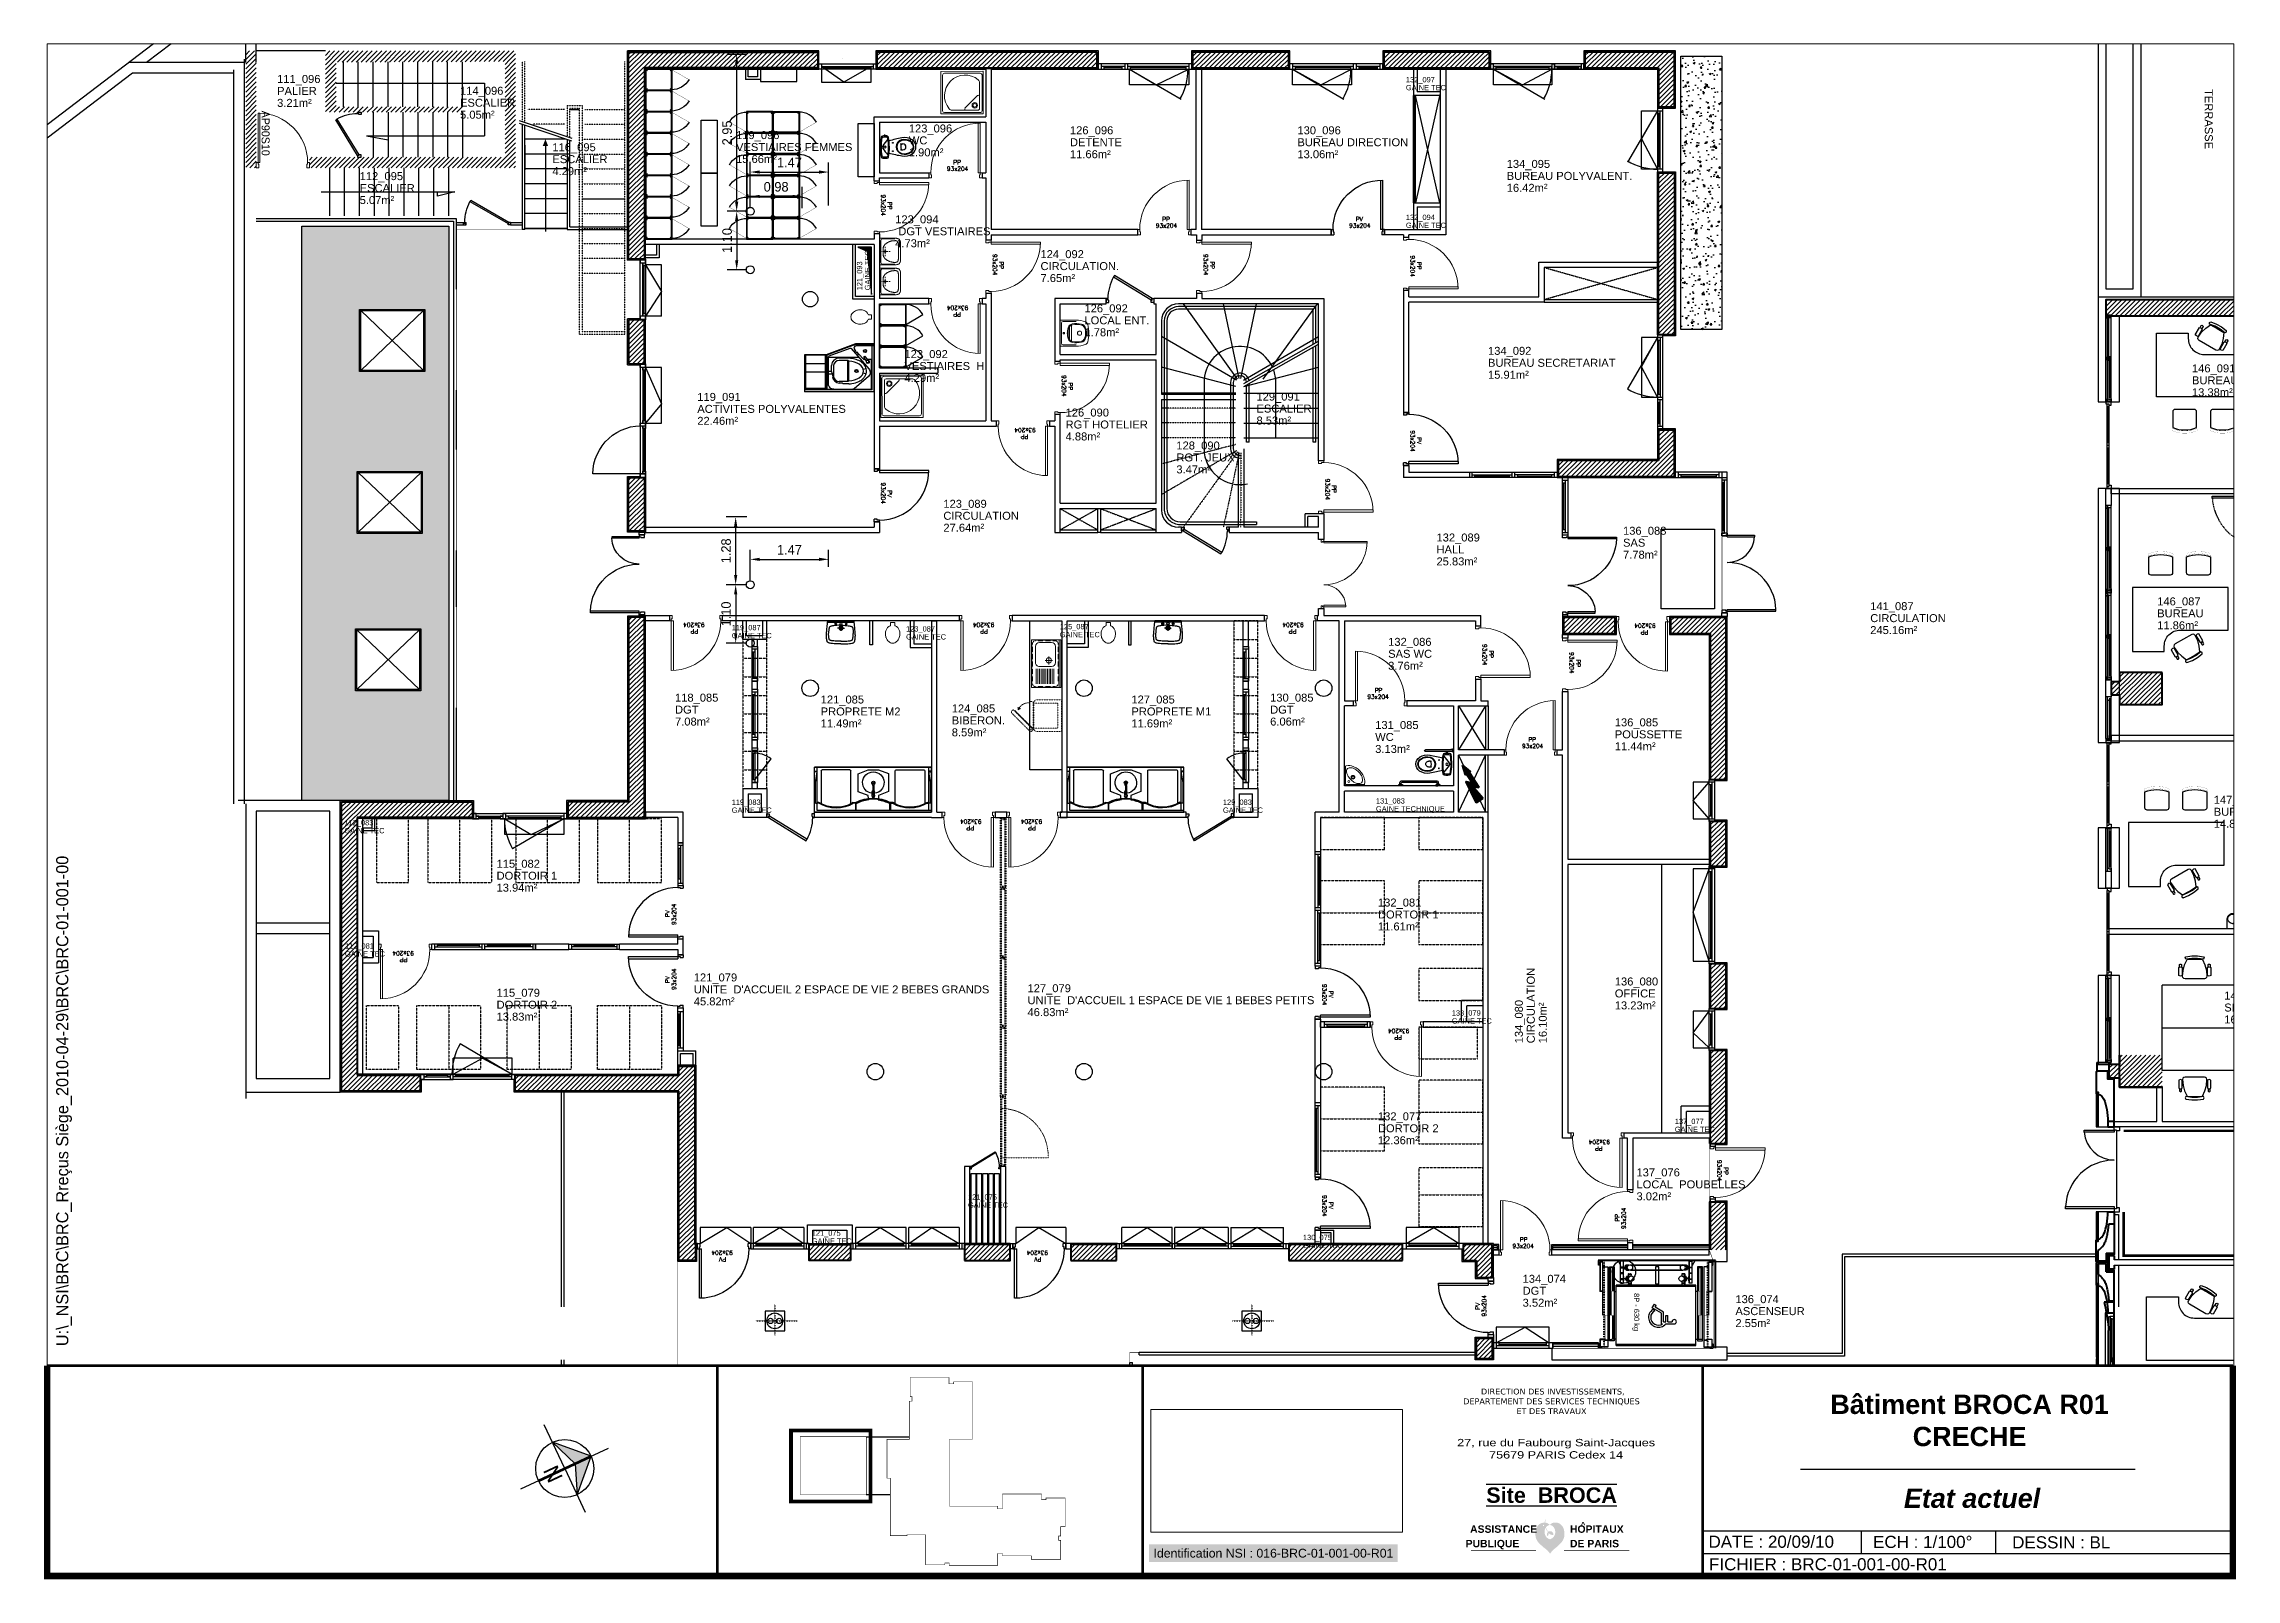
# Paper-space layout 'A3_100°_crèche' of a CAD drawing. Header units: metres, sheet in millimetres. Extents: x 0 to 412, y 0 to 289.
# The model-space entities are those that its viewports show. They can reach past a viewport. Long polylines and large blocks are cut down to what shows.
import ezdxf
from ezdxf.enums import TextEntityAlignment as Align

# ---------------------------------------------------------------- set-up
doc = ezdxf.new("R2010")
doc.units = ezdxf.units.M
doc.header["$LTSCALE"] = 0.8
doc.header["$MEASUREMENT"] = 0
for name, pattern in [('APD-RDC$0$CACHE2', [0.1875, 0.125, -0.0625]), ('AUSGEZOGEN', [0]), ('AXES2', [1.125, 0.75, -0.125, 0.125, -0.125]), ('CACHE', [9.525, 6.35, -3.175]), ('CACHE2', [0.1875, 0.125, -0.0625]), ('CACHÉ', [0.25, 0.125, -0.125]), ('CENTER', [2, 1.25, -0.25, 0.25, -0.25]), ('CONTINU', [0]), ('CONTINUA', [0]), ('DASHED', [0.75, 0.5, -0.25]), ('HIDDEN', [0.375, 0.25, -0.125])]:
    doc.linetypes.add(name, pattern=pattern)
doc.layers.get('0').update_dxf_attribs({"linetype": 'CONTINUOUS'})
doc.layers.get('Defpoints').update_dxf_attribs({"linetype": 'CONTINUOUS'})
doc.layers.add('-constr01', color=7, linetype='CONTINUOUS', true_color=0xff1f1f)
for name, color, linetype in [('0_Fmult', 7, 'CONTINUOUS'), ('A-CIRC-VER', 32, 'CONTINUOUS'), ('A-EQTE-SANITAIRE', 5, 'CONTINUOUS'), ('A-FINITION-C', 192, 'CONTINUOUS'), ('A-ISOL-C', 76, 'CONTINUOUS'), ('A-METALLERIE', 24, 'CONTINUOUS'), ('A-MOBILIER', 46, 'CONTINUOUS'), ('A-STR-MAC-C', 150, 'CONTINUOUS'), ('A-STR-MAC-V', 7, 'CONTINUOUS'), ('A-TRAME2', 224, 'AXES2'), ('A_ACCÈS', 7, 'CONTINUOUS'), ('A_AGENC', 204, 'CONTINUOUS'), ('A_ATTR_PORTE', 7, 'CONTINUOUS'), ('A_CHASS', 4, 'CONTINUOUS'), ('A_COTE', 4, 'CONTINUOUS'), ('A_EQMP', 142, 'CONTINUOUS'), ('A_Etiqu_Gaine', 7, 'CONTINUOUS'), ('A_Etiqu_Gaine_ancien', 7, 'CONTINUOUS'), ('A_Etiqu_Gaine_code', 7, 'CONTINUOUS'), ('A_Etiqu_Local', 7, 'CONTINUOUS'), ('A_HACH_STRUC', 7, 'CONTINUOUS'), ('A_MUR_CLOIS', 7, 'CONTINU'), ('A_MURS_CLOI', 7, 'CONTINUOUS'), ('A_PORT', 7, 'CONTINUOUS'), ('A_VEGETATION', 3, 'CONTINUOUS'), ('AH-ISOLATION', 52, 'ISOLATION'), ('ARchi-isolation', 40, 'CONTINUOUS'), ('ARchi-Murs porteurs', 7, 'CONTINUOUS'), ('COQUE', 7, 'CONTINUOUS'), ('COTAS', 7, 'CONTINUA'), ('EQuipement-main courante', 181, 'CONTINUOUS'), ('libre2', 2, 'CONTINUOUS'), ('Logo', 7, 'CONTINU'), ('PLAN01', 7, 'CONTINUOUS'), ('T-pièces 50', 7, 'CONTINUOUS'), ('Z_Pole 11_Administratif', 8, 'CONTINUOUS')]:
    doc.layers.add(name, color=color, linetype=linetype)
for name, color, linetype, lineweight in [('A_MURS_STRU', 7, 'CONTINUOUS', 40), ('A_PORTE', 7, 'CONTINU', 0), ('A_SANI', 5, 'CONTINU', 0), ('CUI-MATNF-I', 5, 'CONTINUOUS', 5)]:
    doc.layers.add(name, color=color, linetype=linetype, lineweight=lineweight)
doc.styles.add('ANN', font='ARIALN.TTF', dxfattribs={"width": 1.5, "height": 0.01})
doc.styles.add('APD-RDC$0$Standard', font='arial.ttf')
doc.styles.add('ARIAL', font='arial.ttf')
doc.styles.add('Attribut', font='arial.ttf')
doc.styles.add('ROMANS8', font='romans8', dxfattribs={"height": 10})
doc.styles.add('STYLE1', font='arial.ttf', dxfattribs={"height": 0.05})
doc.linetypes.add('ISOLATION', pattern='A,0.0001,-0.1,[134,ltypeshp.shx,S=0.1,R=0,X=-0.1,Y=0],-0.2,[134,ltypeshp.shx,S=0.1,R=180,X=0.1,Y=0],-0.1', length=0.4001)
doc.dimstyles.get("Standard").update_dxf_attribs({"dimtxt": 0.18, "dimasz": 0.18, "dimexe": 0.18, "dimexo": 0.0625, "dimgap": 0.09, "dimtad": 1, "dimzin": 0, "dimdsep": 46, "dimtxsty": 'Standard', "dimcen": 0.09, "dimadec": 0, "dimazin": 0, "dimtfac": 1, "dimtofl": 0, "dimtmove": 0, "dimatfit": 3, "dimfxl": 1, "dimtolj": 1, "dimtzin": 0, "dimarcsym": 0})

psp = doc.layouts.new('A3_100°_crèche')

# ---------------------------------------------------------------- texts
at = {"layer": '0_Fmult', "style": 'STYLE1'}
for s, p in [('DATE : 20/09/10 ', (313.17, 7.17)), ('ECH : 1/100°', (344.13, 7.13)), ('DESSIN : BL', (370.29, 7.05)), ('FICHIER : BRC-01-001-00-R01 ', (313.26, 2.92))]:
    psp.add_text(s, height=2.2861, dxfattribs=at).set_placement(p, align=Align.MIDDLE_LEFT)
at = {"layer": '0_Fmult', "insert": (2.35, 43.96), "char_height": 2.2861, "width": 126.4238, "attachment_point": 1, "rotation": 90}
psp.add_mtext('U:\\\\_NSI\\\\BRC\\\\BRC_Rreçus Siège_2010-04-29\\\\BRC\\\\BRC-01-001-00', dxfattribs=at)
at = {"layer": '0_Fmult', "attachment_point": 8}
for s, insert, char_height, style in [('\\pxi-1.4609;{\\fVerdana|b0|i0|c0|p34;\\C5; DIRECTION DES INVESTISSEMENTS,\\PDEPARTEMENT DES SERVICES TECHNIQUES \\PET DES TRAVAUX}', (284.44, 31.16), 1.1059, 'ANN'), ('{\\fArial|b1|i0|c0|p34;Bâtiment BROCA R01\\PCRECHE}', (362.28, 25.1), 3.6288, 'STYLE1'), ('{\\C5;27, rue du Faubourg Saint-Jacques\\P75679 PARIS Cedex 14}', (284.5, 22.8), 1.3824, 'ANN'), ('{\\fArial|b1|i0|c0|p34;\\L\\OSite  BROCA}', (283.65, 14.44), 2.903, 'STYLE1'), ('{\\fArial|b1|i1|c0|p34;\\C5;Etat actuel}', (362.74, 13.48), 3.6288, 'STYLE1')]:
    psp.add_mtext(s, dxfattribs=dict(at, insert=insert, char_height=char_height, style=style))
at = {"layer": '0_Fmult', "insert": (231.33, 4.16), "char_height": 1.6508, "attachment_point": 8, "style": 'STYLE1', "bg_fill": 1, "box_fill_scale": 1.5, "bg_fill_color": 51, "bg_fill_transparency": 0}
psp.add_mtext('{\\C194;Identification NSI : 016-BRC-01-001-00-R01}', dxfattribs=at)

msp = doc.modelspace()

# ---------------------------------------------------------------- texts
at = {"layer": 'A_ACCÈS', "color": 8, "style": 'APD-RDC$0$Standard'}
msp.add_text('8P - 630 kg', height=0.1, rotation=270, dxfattribs=at).set_placement((135.906, 73.815), align=Align.CENTER)
at = {"layer": 'T-pièces 50', "color": 8, "insert": (146.719, 96.261), "char_height": 0.15, "width": 2.4927, "attachment_point": 5, "rotation": 270, "style": 'ARIAL'}
msp.add_mtext('TERRASSE', dxfattribs=at)

# ---------------------------------------------------------------- blocks, each defined once
blk = doc.blocks.new('Rosev_2')
h = blk.add_hatch(color=8)
h.dxf.hatch_style = 1
h.paths.add_polyline_path([(-0.292, 0.723), (-0.712, -0.265), (-0.286, -0.093)])
h = blk.add_hatch(color=8)
h.dxf.hatch_style = 1
h.paths.add_polyline_path([(-0.27, -0.131), (-0.696, -0.304), (0.292, -0.723)])
for p, q in [((0, 0), (-0.487, 1.205)), ((-0.292, 0.723), (-0.723, -0.292)), ((-0.285, -0.115), (-0.292, 0.723)), ((1.205, 0.487), (-1.205, -0.487)), ((0.715, 0.311), (-0.712, -0.265)), ((0.731, 0.273), (-0.696, -0.304)), ((0, 0), (0.487, -1.205)), ((-0.723, -0.292), (0.292, -0.723)), ((0.292, -0.723), (-0.285, -0.115))]:
    blk.add_line(p, q)
blk.add_circle((0, 0), 0.78)
at = {"style": 'ARIAL'}
blk.add_text('N', height=0.416, rotation=112, dxfattribs=at).set_placement((0.516, 0.208), align=Align.CENTER)
blk = doc.blocks.new('Logo_AP-HP_2010')
h = blk.add_hatch(color=5)
h.dxf.hatch_style = 1
h.paths.add_polyline_path([(15.26, 3.54, 0.087951), (15.2, 3.58, 0.077698), (15.12, 3.61, 0.03026), (14.91, 3.63, 0.064219), (14.74, 3.62, 0.053297), (14.54, 3.55, -0.035265), (14.4, 3.73, -0.035265), (14.29, 3.92, -0.038017), (14.19, 4.15, -0.033638), (14.14, 4.36, -0.047979), (14.34, 4.58, -0.080912), (14.54, 4.71, -0.061688), (14.85, 4.8, 0.082171), (14.42, 5.12, 0.104414), (14.01, 5.23, 0.004443), (13.97, 5.23, -0.052513), (13.99, 5.44, -0.052513), (14.05, 5.65, -0.024915), (14.09, 5.74, -0.024915), (14.14, 5.82), (14.03, 5.79, 0.023369), (13.99, 5.71, 0.023369), (13.95, 5.63, 0.05238), (13.9, 5.44, 0.05238), (13.89, 5.23, 0.051008), (13.42, 5.19, 0.090273), (13.04, 5.04, 0.070397), (12.64, 4.71, 0.074613), (12.38, 4.31, 0.054663), (12.18, 3.74, 0.057344), (12.13, 3.17, 0.038155), (12.18, 2.55, 0.062487), (12.29, 2.19, 0.038104), (12.54, 1.73, 0.051084), (12.78, 1.42, 0.010974), (13.14, 1.07, 0.010897), (13.51, 0.73, 0.014069), (13.83, 0.47, -0.009376), (14.31, 0.09, -0.043401), (14.53, -0.13, -0.022183), (14.9, -0.61, -0.022183), (15.26, -0.12, -0.043401), (15.47, 0.1, -0.009376), (15.94, 0.49, 0.014069), (16.26, 0.75, 0.010897), (16.62, 1.1, 0.010974), (16.98, 1.46, 0.051084), (17.21, 1.77, 0.038104), (17.45, 2.24, 0.062487), (17.56, 2.6, 0.038155), (17.6, 3.21, 0.057344), (17.53, 3.78, 0.054663), (17.33, 4.35, 0.074613), (17.05, 4.75, 0.070397), (16.66, 5.07, 0.090273), (16.26, 5.22, 0.064201), (15.68, 5.25, 0.104414), (15.27, 5.13, 0.082171), (14.85, 4.8, -0.061688), (15.15, 4.72, -0.080912), (15.36, 4.59, -0.051096), (15.58, 4.36, -0.052273), (15.74, 4.09, -0.097488), (15.87, 3.59, -0.091605), (15.81, 3.04, -0.052863), (15.68, 2.74, -0.047118), (15.47, 2.45, -0.087865), (15.24, 2.26, -0.067468), (14.88, 2.11, -0.067468), (14.52, 2.25, -0.087865), (14.28, 2.43, -0.047118), (14.07, 2.72, -0.052863), (13.93, 3.02, -0.091605), (13.85, 3.57, -0.097488), (13.97, 4.07, -0.037175), (14.08, 4.27, 0.028309), (14.14, 4.06, 0.028309), (14.22, 3.87, 0.032302), (14.35, 3.66, 0.032302), (14.5, 3.47, 0.048008), (14.4, 3.33, 0.048008), (14.34, 3.17, 0.065182), (14.3, 2.94, 0.065182), (14.32, 2.7, 0.05645), (14.42, 2.76, 0.009836), (14.44, 2.78), (14.52, 2.85, 0.112168), (14.62, 3.07, 0.115868), (14.62, 3.31, 0.064855), (14.8, 3.12, 0.064855), (15.02, 2.99, 0.065591), (15.27, 2.92, 0.065591), (15.54, 2.91, 0.07043), (15.49, 3.17, 0.082203), (15.39, 3.37, 0.028832)])
h.paths.add_polyline_path([(13.55, 4.72, -1), (13.78, 4.72, -1)], flags=16)
at = {"color": 5, "const_width": 0.122}
for points in [[(12.27, 0), (0, 0)], [(29.78, 0), (17.51, 0)]]:
    blk.add_lwpolyline(points, dxfattribs=at)
at = {"color": 5, "char_height": 1.4, "attachment_point": 1, "style": 'ARIAL'}
for s, width, insert in [('\\pxqd;{\\fArial|b1|i0|c0|p34;ASSISTANCE}', 10.3743, (-0.15, 4.72)), ('\\pxqd;{\\fArial|b1|i0|c0|p34;HOPITAUX}', 12.471, (18.64, 4.72)), ('\\pxqd;{\\fArial|b1|i0|c0|p34;PUBLIQUE}', 12.2862, (-0.99, 2)), ('\\pxqd;{\\fArial|b1|i0|c0|p34;DE PARIS}', 12.471, (18.64, 2))]:
    blk.add_mtext_dynamic_manual_height_columns(s, width=width, gutter_width=20, heights=[0], dxfattribs=dict(at, insert=insert))
at = {"insert": (20.7, 5.36), "char_height": 1, "width": 5.387, "attachment_point": 1, "style": 'ARIAL'}
blk.add_mtext('{\\fArial|b1|i0|c0|p34;\\C5;^ }', dxfattribs=at)
blk = doc.blocks.new('LOGAPHP_2010')
blk.add_blockref('Logo_AP-HP_2010', (-259.22, -180.76))
blk = doc.blocks.new('*D36')
at = {"layer": 'A_COTE', "color": 0, "linetype": 'Continuous', "lineweight": -2, "transparency": 16777216}
for p, q in [((119.22, 94.525), (118.848, 94.525)), ((119.028, 94.345), (119.028, 93.605)), ((119.22, 93.425), (118.848, 93.425))]:
    blk.add_line(p, q, dxfattribs=at)
at = {"layer": 'A_COTE', "color": 0, "linetype": 'Continuous', "transparency": 16777216}
for points in [[(118.998, 94.345), (119.058, 94.345), (119.028, 94.525)], [(118.998, 93.605), (119.058, 93.605), (119.028, 93.425)]]:
    blk.add_solid(points, dxfattribs=at)
at = {"layer": 'Defpoints', "color": 0, "linetype": 'Continuous', "transparency": 16777216}
for p in [(119.283, 94.525), (119.028, 93.425), (119.283, 93.425)]:
    blk.add_point(p, dxfattribs=at)
at = {"layer": 'A_COTE', "color": 0, "linetype": 'Continuous', "transparency": 16777216, "insert": (118.848, 93.975), "char_height": 0.18, "attachment_point": 5, "rotation": 90}
blk.add_mtext('\\A1;1.10', dxfattribs=at)
blk = doc.blocks.new('*D37')
at = {"layer": 'A_COTE', "color": 0, "linetype": 'Continuous', "lineweight": -2, "transparency": 16777216}
for p, q in [((119.22, 97.475), (118.848, 97.475)), ((119.028, 94.705), (119.028, 97.295)), ((119.22, 94.525), (118.848, 94.525))]:
    blk.add_line(p, q, dxfattribs=at)
at = {"layer": 'A_COTE', "color": 0, "linetype": 'Continuous', "transparency": 16777216}
for points in [[(118.998, 97.295), (119.058, 97.295), (119.028, 97.475)], [(118.998, 94.705), (119.058, 94.705), (119.028, 94.525)]]:
    blk.add_solid(points, dxfattribs=at)
at = {"layer": 'Defpoints', "color": 0, "linetype": 'Continuous', "transparency": 16777216}
for p in [(119.028, 97.475), (119.283, 97.475), (119.283, 94.525)]:
    blk.add_point(p, dxfattribs=at)
at = {"layer": 'A_COTE', "color": 0, "linetype": 'Continuous', "transparency": 16777216, "insert": (118.848, 96), "char_height": 0.18, "attachment_point": 5, "rotation": 90}
blk.add_mtext('\\A1;2.95', dxfattribs=at)
blk = doc.blocks.new('*D38')
at = {"layer": 'A_COTE', "color": 0, "linetype": 'Continuous', "lineweight": -2, "transparency": 16777216}
for p, q in [((119.283, 94.587), (119.283, 94.985)), ((120.258, 94.587), (120.258, 94.985)), ((119.463, 94.805), (120.078, 94.805))]:
    blk.add_line(p, q, dxfattribs=at)
at = {"layer": 'A_COTE', "color": 0, "linetype": 'Continuous', "transparency": 16777216}
for points in [[(119.463, 94.835), (119.463, 94.775), (119.283, 94.805)], [(120.078, 94.835), (120.078, 94.775), (120.258, 94.805)]]:
    blk.add_solid(points, dxfattribs=at)
at = {"layer": 'Defpoints', "color": 0, "linetype": 'Continuous', "transparency": 16777216}
for p in [(119.283, 94.525), (120.258, 94.805), (120.258, 94.525)]:
    blk.add_point(p, dxfattribs=at)
at = {"layer": 'A_COTE', "color": 0, "linetype": 'Continuous', "transparency": 16777216, "insert": (119.77, 94.985), "char_height": 0.18, "attachment_point": 5}
blk.add_mtext('\\A1;0.98', dxfattribs=at)
blk = doc.blocks.new('*D39')
at = {"layer": 'A_COTE', "color": 0, "linetype": 'Continuous', "lineweight": -2, "transparency": 16777216}
for p, q in [((119.283, 94.587), (119.283, 95.444)), ((119.463, 95.264), (120.578, 95.264)), ((120.758, 94.636), (120.758, 95.444))]:
    blk.add_line(p, q, dxfattribs=at)
at = {"layer": 'A_COTE', "color": 0, "linetype": 'Continuous', "transparency": 16777216}
for points in [[(119.463, 95.294), (119.463, 95.234), (119.283, 95.264)], [(120.578, 95.294), (120.578, 95.234), (120.758, 95.264)]]:
    blk.add_solid(points, dxfattribs=at)
at = {"layer": 'Defpoints', "color": 0, "linetype": 'Continuous', "transparency": 16777216}
for p in [(120.758, 95.264), (119.283, 94.525), (120.758, 94.574)]:
    blk.add_point(p, dxfattribs=at)
at = {"layer": 'A_COTE', "color": 0, "linetype": 'Continuous', "transparency": 16777216, "insert": (120.02, 95.444), "char_height": 0.18, "attachment_point": 5}
blk.add_mtext('\\A1;1.47', dxfattribs=at)
blk = doc.blocks.new('*D40')
at = {"layer": 'A_COTE', "color": 0, "linetype": 'Continuous', "lineweight": -2, "transparency": 16777216}
for p, q in [((119.22, 88.775), (118.829, 88.775)), ((119.009, 87.68), (119.009, 88.595)), ((119.22, 87.5), (118.829, 87.5))]:
    blk.add_line(p, q, dxfattribs=at)
at = {"layer": 'A_COTE', "color": 0, "linetype": 'Continuous', "transparency": 16777216}
for points in [[(118.979, 88.595), (119.039, 88.595), (119.009, 88.775)], [(118.979, 87.68), (119.039, 87.68), (119.009, 87.5)]]:
    blk.add_solid(points, dxfattribs=at)
at = {"layer": 'Defpoints', "color": 0, "linetype": 'Continuous', "transparency": 16777216}
for p in [(119.009, 88.775), (119.283, 88.775), (119.283, 87.5)]:
    blk.add_point(p, dxfattribs=at)
at = {"layer": 'A_COTE', "color": 0, "linetype": 'Continuous', "transparency": 16777216, "insert": (118.829, 88.137), "char_height": 0.18, "attachment_point": 5, "rotation": 90}
blk.add_mtext('\\A1;1.28', dxfattribs=at)
blk = doc.blocks.new('*D41')
at = {"layer": 'A_COTE', "color": 0, "linetype": 'Continuous', "lineweight": -2, "transparency": 16777216}
for p, q in [((119.22, 87.5), (118.829, 87.5)), ((119.009, 87.32), (119.009, 86.58)), ((119.22, 86.4), (118.829, 86.4))]:
    blk.add_line(p, q, dxfattribs=at)
at = {"layer": 'A_COTE', "color": 0, "linetype": 'Continuous', "transparency": 16777216}
for points in [[(118.979, 87.32), (119.039, 87.32), (119.009, 87.5)], [(118.979, 86.58), (119.039, 86.58), (119.009, 86.4)]]:
    blk.add_solid(points, dxfattribs=at)
at = {"layer": 'Defpoints', "color": 0, "linetype": 'Continuous', "transparency": 16777216}
for p in [(119.283, 87.5), (119.009, 86.4), (119.283, 86.4)]:
    blk.add_point(p, dxfattribs=at)
at = {"layer": 'A_COTE', "color": 0, "linetype": 'Continuous', "transparency": 16777216, "insert": (118.829, 86.95), "char_height": 0.18, "attachment_point": 5, "rotation": 90}
blk.add_mtext('\\A1;1.10', dxfattribs=at)
blk = doc.blocks.new('*D42')
at = {"layer": 'A_COTE', "color": 0, "linetype": 'Continuous', "lineweight": -2, "transparency": 16777216}
for p, q in [((119.283, 87.562), (119.283, 88.157)), ((119.463, 87.977), (120.578, 87.977)), ((120.758, 87.838), (120.758, 88.157))]:
    blk.add_line(p, q, dxfattribs=at)
at = {"layer": 'A_COTE', "color": 0, "linetype": 'Continuous', "transparency": 16777216}
for points in [[(119.463, 88.007), (119.463, 87.947), (119.283, 87.977)], [(120.578, 88.007), (120.578, 87.947), (120.758, 87.977)]]:
    blk.add_solid(points, dxfattribs=at)
at = {"layer": 'Defpoints', "color": 0, "linetype": 'Continuous', "transparency": 16777216}
for p in [(120.758, 87.977), (119.283, 87.5), (120.758, 87.775)]:
    blk.add_point(p, dxfattribs=at)
at = {"layer": 'A_COTE', "color": 0, "linetype": 'Continuous', "transparency": 16777216, "insert": (120.02, 88.157), "char_height": 0.18, "attachment_point": 5}
blk.add_mtext('\\A1;1.47', dxfattribs=at)
blk = doc.blocks.new('WCP2319P')
at = {"layer": 'A-EQTE-SANITAIRE'}
for p, q in [((-5.6, -39.4), (-5.6, -42.6)), ((5.6, -39.4), (5.6, -42.6)), ((20.9, -7.5), (22.5, -7.5)), ((20.9, -9.5), (22.5, -9.5)), ((22.5, -9.5), (22.5, -7.5))]:
    blk.add_line(p, q, dxfattribs=at)
for centre, radius in [((-7.7, -23.6), 0.75), ((0, -8.5), 2), ((7.8, -23.6), 0.75)]:
    blk.add_circle(centre, radius, dxfattribs=at)
for centre, radius, start, end in [((0, -109.7), 109.7, 90, 99.64), ((0, -109.7), 109.7, 80.36, 90), ((54.5, -8.5), 75.4, 176.7645, 180), ((54.5, -8.5), 75.4, 180, 183.2355), ((-17.9, -4.4), 2.85, 99.64, 176.7645), ((-17.9, -12.5), 2.85, 183.2355, 260.36), ((-15.9, -5), 2.5, 98.6175, 177.1888), ((54.5, -8.5), 72.9, 177.1888, 182.8112), ((-15.9, -11.9), 2.5, 182.8112, 261.3825), ((0, 92.7), 109.7, 260.36, 270), ((8.5, -45.6), 26, 168.9964, 213.5573), ((473.8, -136), 500, 166.1423, 168.9964), ((0, -109.7), 108.3, 90, 98.6175), ((0, 92.7), 108.3, 261.3825, 270), ((298.8, -403.6), 500, 127.0495, 128.8553), ((8.2, -45.6), 22, 164.7862, 213.778), ((0, -43.3), 13.5, 90, 164.7862), ((7.6, -45.8), 20.5, 164.7862, 213.778), ((0, -43.7), 12.6, 90, 164.7862), ((-2.6, -39.4), 3, 144.7182, 180), ((-4.6, -40.6), 1, 114.6633, 180), ((0, -50.6), 12.1, 90, 114.6633), ((0, -7.7), 4, 90, 127.9524), ((0, -109.7), 108.3, 81.3825, 90), ((0, -7.7), 4, 52.0476, 90), ((0, 92.7), 108.3, 270, 278.6175), ((0, 92.7), 109.7, 270, 279.64), ((0, -43.3), 13.5, 15.2138, 90), ((0, -43.7), 12.6, 15.2138, 90), ((0, -50.6), 12.1, 65.3367, 90), ((-298.8, -403.6), 500, 51.1447, 52.9505), ((4.6, -40.6), 1, 0, 65.3367), ((2.6, -39.4), 3, 0, 35.2818), ((-7.6, -45.8), 20.5, 326.222, 15.2138), ((-8.2, -45.6), 22, 326.222, 15.2138), ((-473.8, -136), 500, 11.0036, 13.8577), ((-8.5, -45.6), 26, 326.4427, 11.0036), ((15.9, -5), 2.5, 2.8112, 81.3825), ((15.9, -11.9), 2.5, 278.6175, 357.1888), ((17.9, -4.4), 2.85, 3.2355, 80.36), ((-54.5, -8.5), 72.9, 357.1888, 2.8112), ((17.9, -12.5), 2.85, 279.64, 356.7645), ((-54.5, -8.5), 75.4, 0, 3.2355), ((-54.5, -8.5), 75.4, 356.7645, 0), ((0, -51.2), 15.8, 213.5573, 270), ((0, -51), 12.1, 213.778, 270), ((0, -50.9), 11.3, 213.778, 270), ((0, -42.6), 5.61, 180, 0), ((0, -50.9), 11.3, 270, 326.222), ((0, -51), 12.1, 270, 326.222), ((0, -51.2), 15.8, 270, 326.4427)]:
    blk.add_arc(centre, radius, start, end, dxfattribs=at)
blk.add_point((0, 0), dxfattribs=at)
blk.add_point((0, 0), dxfattribs=at)
blk.add_point((0, 0), dxfattribs=at)
blk.add_point((0, 0), dxfattribs=at)
blk.add_point((0, 0), dxfattribs=at)
blk.add_point((0, 0), dxfattribs=at)
blk.add_point((0, 0), dxfattribs=at)
blk.add_point((0, 0), dxfattribs=at)
blk.add_point((0, 0), dxfattribs=at)
blk.add_point((0, 0), dxfattribs=at)
blk.add_point((0, 0), dxfattribs=at)
blk.add_point((0, 0), dxfattribs=at)
blk.add_point((0, 0), dxfattribs=at)
blk.add_point((0, 0), dxfattribs=at)
blk.add_point((0, 0), dxfattribs=at)
blk.add_point((0, 0), dxfattribs=at)
blk.add_point((0, 0), dxfattribs=at)
blk = doc.blocks.new('A140TD10')
for p, q in [((-3.5, 91.5), (-6.5, 91.5)), ((-146.5, 51.5), (-143.5, 51.5)), ((-150, 0), (-146.5, 0)), ((-150, 0), (-150, -10)), ((-146.5, 0), (-146.5, -3)), ((-143.5, 0), (-146.5, 0)), ((-3.5, 0), (-6.5, 0)), ((0, 0), (-3.5, 0)), ((-3.5, 0), (-3.5, -3)), ((0, 0), (0, -10)), ((-145, -10), (-150, -10)), ((-146.5, -3), (-145, -3)), ((-145, -3), (-145, -7)), ((-145, -3), (-145, -10)), ((-3.5, -3), (-5, -3)), ((-5, -3), (-5, -10)), ((-5, -10), (0, -10))]:
    blk.add_line(p, q)
for points in [[(-6.5, 0), (-6.5, 91.5)], [(-3.5, 0), (-3.5, 91.5)], [(-146.5, 0), (-146.5, 51.5)], [(-143.5, 0), (-143.5, 51.5)]]:
    blk.add_lwpolyline(points)
for centre, radius, start, end in [((-3.4, 0), 91.6, 91.9318, 179.9779), ((-146.7, -0.1), 51.7, 0.0707, 86.4926)]:
    blk.add_arc(centre, radius, start, end)
blk = doc.blocks.new('WC_CRECH')
at = {"linetype": 'ByBlock'}
for p, q in [((4, 0), (-4, 0)), ((-4.2, -0.3), (-4.2, -5.9)), ((4.2, -0.3), (4.2, -5.9))]:
    blk.add_line(p, q, dxfattribs=at)
for centre, radius, start, end in [((-4, -0.3), 0.3, 90, 180), ((4, -0.3), 0.3, 0, 90), ((9, -21.5), 22.5, 161.3283, 180), ((9, -21.5), 22.5, 180, 196.8859), ((4.7, -22.8), 18, 196.8859, 227.8886), ((0, -18.5), 13, 112.0776, 161.3283), ((0, -28), 11, 227.8886, 270), ((-5.5, -5), 1.5, 292.0776, 323.1301), ((0, -28), 11, 270, 312.1114), ((5.5, -5), 1.5, 216.8699, 247.9224), ((0, -18.5), 13, 18.6717, 67.9224), ((-4.7, -22.8), 18, 312.1114, 343.1141), ((-9, -21.5), 22.5, 0, 18.6717), ((-9, -21.5), 22.5, 343.1141, 0)]:
    blk.add_arc(centre, radius, start, end, dxfattribs=at)
blk = doc.blocks.new('BROCA1-G169')
at = {"layer": 'A-EQTE-SANITAIRE', "linetype": 'Continuous'}
for points in [[(27.826138, 5.221161), (27.782175, 5.218195), (27.744941, 5.215266), (27.713822, 5.212355), (27.68821, 5.209444), (27.667491, 5.206513), (27.651056, 5.203543), (27.638292, 5.200516), (27.62859, 5.197411), (27.621338, 5.19421), (27.615925, 5.190894), (27.615925, 5.190894), (27.613724, 5.189182), (27.611801, 5.187411), (27.610123, 5.185551), (27.608661, 5.183578), (27.607384, 5.181464), (27.606262, 5.179183), (27.605265, 5.176706), (27.604361, 5.174008), (27.603521, 5.171062), (27.602714, 5.167841), (27.602714, 5.167841), (27.601123, 5.160528), (27.599567, 5.152158), (27.598071, 5.142884), (27.59666, 5.132857), (27.595359, 5.122229), (27.594193, 5.111151), (27.593185, 5.099775), (27.592362, 5.088253), (27.591747, 5.076736), (27.591366, 5.065376)], [(27.822781, 5.221161), (27.866739, 5.218195), (27.903971, 5.215266), (27.935088, 5.212355), (27.9607, 5.209444), (27.981419, 5.206513), (27.997855, 5.203543), (28.010619, 5.200516), (28.020322, 5.197411), (28.027574, 5.19421), (28.032988, 5.190894), (28.032988, 5.190894), (28.035188, 5.189182), (28.037111, 5.187411), (28.038789, 5.185551), (28.04025, 5.183578), (28.041526, 5.181464), (28.042647, 5.179183), (28.043644, 5.176706), (28.044547, 5.174008), (28.045386, 5.171062), (28.046193, 5.167841), (28.046193, 5.167841), (28.047783, 5.16053), (28.049338, 5.152175), (28.050832, 5.142943), (28.05224, 5.132997), (28.053538, 5.122502), (28.054701, 5.111623), (28.055702, 5.100524), (28.056518, 5.089371), (28.057122, 5.078327), (28.057491, 5.067558)]]:
    blk.add_lwpolyline(points, dxfattribs=at)
blk = doc.blocks.new('BROCA1-G170')
at = {"layer": 'A-EQTE-SANITAIRE', "linetype": 'Continuous'}
for points in [[(27.826138, 4.919128), (27.782175, 4.919521), (27.744941, 4.920389), (27.713822, 4.921695), (27.68821, 4.9234), (27.667491, 4.925467), (27.651056, 4.927858), (27.638292, 4.930535), (27.62859, 4.93346), (27.621338, 4.936595), (27.615925, 4.939902), (27.615925, 4.939902), (27.613724, 4.941613), (27.611801, 4.943385), (27.610123, 4.945244), (27.608661, 4.947216), (27.607384, 4.94933), (27.606262, 4.951612), (27.605265, 4.954088), (27.604361, 4.956785), (27.603521, 4.959731), (27.602714, 4.962952), (27.602714, 4.962952), (27.601123, 4.970266), (27.599567, 4.978636), (27.598071, 4.987911), (27.59666, 4.997938), (27.595359, 5.008567), (27.594193, 5.019645), (27.593185, 5.031022), (27.592362, 5.042544), (27.591747, 5.054062), (27.591366, 5.065422)], [(27.822781, 4.919128), (27.866739, 4.919521), (27.903971, 4.920389), (27.935088, 4.921695), (27.9607, 4.9234), (27.981419, 4.925467), (27.997855, 4.927858), (28.010619, 4.930535), (28.020322, 4.93346), (28.027574, 4.936595), (28.032988, 4.939902), (28.032988, 4.939902), (28.035188, 4.941613), (28.037111, 4.943385), (28.038789, 4.945244), (28.04025, 4.947216), (28.041526, 4.94933), (28.042647, 4.951612), (28.043644, 4.954088), (28.044547, 4.956785), (28.045386, 4.959731), (28.046193, 4.962952), (28.046193, 4.962952), (28.047783, 4.970264), (28.049338, 4.978619), (28.050832, 4.987852), (28.05224, 4.997798), (28.053538, 5.008294), (28.054701, 5.019174), (28.055702, 5.030273), (28.056518, 5.041427), (28.057122, 5.052471), (28.057491, 5.06324)]]:
    blk.add_lwpolyline(points, dxfattribs=at)
blk = doc.blocks.new('BROCA1-G168')
at = {"layer": 'A-EQTE-SANITAIRE'}
for name in ['BROCA1-G169', 'BROCA1-G170']:
    blk.add_blockref(name, (0, 0), dxfattribs=at)
blk = doc.blocks.new('BROCA1-G167')
at = {"layer": 'A-EQTE-SANITAIRE', "linetype": 'Continuous'}
for p, q in [((28.072643, 5.300003), (27.577328, 5.300003)), ((28.072643, 5.275101), (27.577328, 5.275101)), ((27.823009, 5.166458), (27.759792, 5.166458)), ((27.823009, 5.166458), (27.823009, 5.217514)), ((27.823009, 5.166458), (27.886242, 5.166458)), ((27.823009, 5.166458), (27.823009, 5.115402))]:
    blk.add_line(p, q, dxfattribs=at)
for points in [[(27.826946, 4.868286), (27.775527, 4.869048), (27.73197, 4.870321), (27.695554, 4.872081), (27.665559, 4.874305), (27.641262, 4.87697), (27.621944, 4.880054), (27.606883, 4.883532), (27.595357, 4.887381), (27.586647, 4.891579), (27.58003, 4.896103), (27.58003, 4.896103), (27.577292, 4.898487), (27.574865, 4.900986), (27.572718, 4.90364), (27.57082, 4.90649), (27.569139, 4.909576), (27.567644, 4.912936), (27.566304, 4.916613), (27.565086, 4.920644), (27.56396, 4.925071), (27.562894, 4.929933), (27.562894, 4.929933), (27.561862, 4.935251), (27.560863, 4.940968), (27.559904, 4.947008), (27.558988, 4.953296), (27.558121, 4.959754), (27.557309, 4.966308), (27.556555, 4.97288), (27.555866, 4.979396), (27.555247, 4.985778), (27.554702, 4.991952), (27.554702, 4.991952), (27.554237, 4.997867), (27.553854, 5.003585), (27.553557, 5.009195), (27.553347, 5.014782), (27.553229, 5.020437), (27.553204, 5.026246), (27.553275, 5.032298), (27.553444, 5.03868), (27.553716, 5.045481), (27.554092, 5.052789), (27.554092, 5.052789), (27.555157, 5.069134), (27.556611, 5.087716), (27.558411, 5.108395), (27.560518, 5.131029), (27.562891, 5.155477), (27.56549, 5.181598), (27.568274, 5.209253), (27.571201, 5.238299), (27.574233, 5.268596), (27.577328, 5.300003)], [(27.823009, 4.868286), (27.874433, 4.869048), (27.917993, 4.870321), (27.954411, 4.872081), (27.984409, 4.874305), (28.008706, 4.87697), (28.028025, 4.880054), (28.043086, 4.883532), (28.054611, 4.887381), (28.06332, 4.891579), (28.069936, 4.896103), (28.069936, 4.896103), (28.072674, 4.898487), (28.0751, 4.900986), (28.077246, 4.90364), (28.079143, 4.90649), (28.080823, 4.909576), (28.082317, 4.912936), (28.083657, 4.916613), (28.084874, 4.920644), (28.086, 4.925071), (28.087067, 4.929933), (28.087067, 4.929933), (28.088099, 4.935251), (28.089098, 4.940968), (28.090058, 4.947008), (28.090975, 4.953296), (28.091842, 4.959754), (28.092656, 4.966308), (28.09341, 4.97288), (28.0941, 4.979396), (28.094721, 4.985778), (28.095266, 4.991952), (28.095266, 4.991952), (28.095732, 4.997867), (28.096116, 5.003585), (28.096413, 5.009195), (28.096623, 5.014782), (28.096742, 5.020437), (28.096767, 5.026246), (28.096696, 5.032298), (28.096527, 5.03868), (28.096255, 5.045481), (28.095879, 5.052789), (28.095879, 5.052789), (28.094814, 5.069134), (28.09336, 5.087716), (28.09156, 5.108395), (28.089453, 5.131029), (28.08708, 5.155477), (28.084481, 5.181598), (28.081697, 5.209253), (28.07877, 5.238299), (28.075738, 5.268596), (28.072643, 5.300003)]]:
    blk.add_lwpolyline(points, dxfattribs=at)
for centre, radius in [((27.723522, 5.24794), 0.018922), ((27.723522, 5.24794), 0.014404), ((27.823009, 5.166458), 0.038702), ((27.823009, 5.166458), 0.027388), ((27.823009, 5.24794), 0.020417), ((27.922512, 5.24794), 0.018922), ((27.922512, 5.24794), 0.014404)]:
    blk.add_circle(centre, radius, dxfattribs=at)
at = {"layer": 'A-EQTE-SANITAIRE'}
blk.add_blockref('BROCA1-G168', (0, 0), dxfattribs=at)
blk = doc.blocks.new('2520 plan')
for points in [[(-2, -2.2), (-2, -8.4)], [(-1.6, -10.2), (-1.6, -9.3)], [(-1.4, -2.7), (-1.4, -8.3)], [(1.4, -2.7), (1.4, -8.3)], [(1.6, -10), (1.6, -9.3)], [(2, -2.2), (2, -8.4)]]:
    blk.add_lwpolyline(points)
for radius in [3, 1.8]:
    blk.add_circle((0, 0), radius)
for centre, radius, start, end in [((0, 1), 3.17, 341.0577, 198.9423), ((-0.1, -8.1), 1.94, 190.1193, 272.6214), ((0, -9.1), 1.65, 196.5053, 350.1412), ((0, -9.8), 1.65, 196.5053, 350.1412), ((-0.1, -8.1), 1.34, 190.1193, 272.6214), ((0.1, -8.1), 1.34, 267.3786, 349.8807), ((0.1, -8.1), 1.94, 267.3786, 349.8807)]:
    blk.add_arc(centre, radius, start, end)
blk = doc.blocks.new('DOUCHE')
for p, q in [((-80, 0.9), (-80, 79.1)), ((-0.9, 80), (-79.1, 80)), ((-76.6, 5.7), (-76.6, 73.1)), ((-5.7, 76.6), (-73.1, 76.6)), ((-6.9, 10.3), (-6.9, 58.8)), ((-2.3, 5.7), (-2.3, 73.1)), ((0, 0.9), (0, 79.1)), ((-0.9, 0), (-79.1, 0)), ((-5.7, 2.3), (-73.1, 2.3)), ((-10.3, 6.9), (-58.8, 6.9)), ((-10.4, 34.5), (-34.2, 10.8))]:
    blk.add_line(p, q)
for radius in [5.14, 3.43]:
    blk.add_circle((-16, 16), radius)
for centre, radius, start, end in [((-79.1, 79.1), 0.914, 90, 180), ((-73.1, 73.1), 3.43, 90, 180), ((-34.1, 34.1), 38.9, 50.527, 219.473), ((-13.7, 58.8), 6.86, 0, 50.527), ((-5.7, 73.1), 3.43, 0, 90), ((-0.9, 79.1), 0.914, 0, 90), ((-79.1, 0.9), 0.914, 180, 270), ((-73.1, 5.7), 3.43, 180, 270), ((-58.8, 13.7), 6.86, 219.473, 270), ((-32.6, 9.1), 2.29, 135, 270), ((-9.1, 32.6), 2.29, 0, 135), ((-10.3, 10.3), 3.43, 270, 0), ((-5.7, 5.7), 3.43, 270, 0), ((-0.9, 0.9), 0.914, 270, 0)]:
    blk.add_arc(centre, radius, start, end)
blk = doc.blocks.new('COP9830P')
for p, q in [((-24.5, 0), (0, 0)), ((-24.5, 0), (-24.5, -30.3)), ((24.5, 0), (0, 0)), ((24.5, 0), (24.5, -30.3)), ((-22, -5.5), (-22, -30.3)), ((-19, -2.5), (0, -2.5)), ((19, -2.5), (0, -2.5)), ((22, -5.5), (22, -30.3))]:
    blk.add_line(p, q)
for centre, radius in [((0, -36.5), 4), ((0, -7), 1.5)]:
    blk.add_circle(centre, radius)
for centre, radius, start, end in [((25.5, -30.3), 50, 180, 199.7499), ((-19, -5.5), 3, 90, 180), ((25.5, -30.3), 43.5, 170.2555, 193.4036), ((-7.5, -24.6), 10, 106.8042, 170.2555), ((-7.1, -38), 10, 193.4036, 246.812), ((25.5, -30.3), 42, 170.2555, 193.4036), ((-7.5, -24.6), 8.5, 106.8042, 170.2555), ((-7.1, -38), 8.5, 193.4036, 246.812), ((0, -49.5), 36, 90, 106.8042), ((0, -49.5), 34.5, 90, 106.8042), ((0, -49.5), 36, 73.1958, 90), ((0, -49.5), 34.5, 73.1958, 90), ((7.5, -24.6), 8.5, 9.7445, 73.1958), ((7.5, -24.6), 10, 9.7445, 73.1958), ((7.1, -38), 8.5, 293.188, 346.5964), ((7.1, -38), 10, 293.188, 346.5964), ((-25.5, -30.3), 42, 346.5964, 9.7445), ((-25.5, -30.3), 43.5, 346.5964, 9.7445), ((19, -5.5), 3, 0, 90), ((-25.5, -30.3), 50, 340.2501, 0), ((-14.5, -44.6), 7.5, 199.7499, 255.3938), ((0, 11), 65, 255.3938, 270), ((0, -21.5), 28, 246.812, 270), ((0, -21.5), 26.5, 246.812, 270), ((0, -21.5), 26.5, 270, 293.188), ((0, -21.5), 28, 270, 293.188), ((0, 11), 65, 270, 284.6062), ((14.5, -44.6), 7.5, 284.6062, 340.2501)]:
    blk.add_arc(centre, radius, start, end)
blk = doc.blocks.new('0NSA_Lavab006')
for p, q in [((-0.365, -0.29), (-0.365, -0.06)), ((-0.335, -0.03), (0.085, -0.03)), ((-0.195, -0.11), (-0.215, -0.11)), ((-0.175, -0.11), (-0.075, -0.11)), ((-0.125, -0.04), (-0.125, -0.02)), ((-0.125, -0.16), (-0.125, -0.06)), ((-0.125, -0.2), (-0.125, -0.18)), ((-0.055, -0.11), (-0.035, -0.11)), ((0.115, -0.06), (0.115, -0.29))]:
    blk.add_line(p, q)
blk.add_lwpolyline([(-0.375, 0), (-0.125, 0), (0.125, 0), (0.125, -0.2), (0.125, -0.31, -0.041311), (0.124, -0.319, -0.017137), (0.12, -0.34, -0.057553), (0.115, -0.355, -0.051673), (0.105, -0.37, -0.078319), (0.093, -0.381, -0.068121), (0.075, -0.39, -0.037715), (0.044, -0.398, -0.041311), (0.015, -0.4), (-0.125, -0.4), (-0.265, -0.4, -0.041311), (-0.294, -0.398, -0.037715), (-0.325, -0.39, -0.068121), (-0.343, -0.381, -0.078319), (-0.355, -0.37, -0.051673), (-0.365, -0.355, -0.057553), (-0.37, -0.34, -0.017137), (-0.374, -0.319, -0.041311), (-0.375, -0.31), (-0.375, -0.2)], format="xyb", close=True)
blk.add_lwpolyline([(-0.248, -0.358), (-0.259, -0.358), (-0.268, -0.357), (-0.276, -0.356), (-0.282, -0.355), (-0.288, -0.354), (-0.293, -0.352), (-0.297, -0.351), (-0.301, -0.35), (-0.304, -0.349), (-0.307, -0.347), (-0.31, -0.346), (-0.312, -0.345), (-0.314, -0.344), (-0.315, -0.342), (-0.317, -0.341), (-0.318, -0.339), (-0.32, -0.338), (-0.321, -0.336), (-0.321, -0.334), (-0.322, -0.332), (-0.323, -0.331), (-0.324, -0.329), (-0.324, -0.327), (-0.325, -0.325), (-0.326, -0.323), (-0.326, -0.321), (-0.327, -0.319), (-0.327, -0.317), (-0.328, -0.315), (-0.328, -0.313), (-0.329, -0.311), (-0.329, -0.309), (-0.329, -0.307), (-0.33, -0.305), (-0.33, -0.302), (-0.33, -0.299), (-0.33, -0.296), (-0.33, -0.292), (-0.329, -0.288), (-0.329, -0.283), (-0.329, -0.278), (-0.328, -0.272), (-0.328, -0.266), (-0.327, -0.259), (-0.326, -0.252), (-0.325, -0.245), (-0.324, -0.237), (-0.323, -0.23), (-0.321, -0.223), (-0.319, -0.215), (-0.317, -0.207), (-0.314, -0.2), (-0.312, -0.193), (-0.309, -0.185), (-0.305, -0.177), (-0.302, -0.17), (-0.298, -0.163), (-0.294, -0.155), (-0.289, -0.148), (-0.285, -0.141), (-0.28, -0.134), (-0.276, -0.128), (-0.272, -0.122), (-0.268, -0.117), (-0.264, -0.112), (-0.26, -0.108), (-0.256, -0.104), (-0.253, -0.101), (-0.249, -0.098), (-0.246, -0.095), (-0.242, -0.093), (-0.238, -0.09), (-0.234, -0.088), (-0.23, -0.085), (-0.226, -0.083), (-0.221, -0.08), (-0.216, -0.078), (-0.211, -0.076), (-0.204, -0.075), (-0.198, -0.073), (-0.19, -0.072), (-0.182, -0.071), (-0.173, -0.071), (-0.164, -0.07), (-0.155, -0.07), (-0.145, -0.07), (-0.135, -0.07), (-0.125, -0.07), (-0.115, -0.07), (-0.105, -0.07), (-0.095, -0.07), (-0.086, -0.07), (-0.077, -0.071), (-0.068, -0.071), (-0.06, -0.072), (-0.052, -0.073), (-0.046, -0.075), (-0.039, -0.076), (-0.034, -0.078), (-0.029, -0.08), (-0.024, -0.083), (-0.02, -0.085), (-0.016, -0.088), (-0.012, -0.09), (-0.008, -0.093), (-0.004, -0.095), (-0.001, -0.098), (0.003, -0.101), (0.006, -0.104), (0.01, -0.108), (0.014, -0.112), (0.018, -0.117), (0.022, -0.122), (0.026, -0.128), (0.03, -0.134), (0.035, -0.141), (0.039, -0.148), (0.044, -0.155), (0.048, -0.163), (0.052, -0.17), (0.055, -0.177), (0.059, -0.185), (0.062, -0.192), (0.064, -0.2), (0.067, -0.207), (0.069, -0.214), (0.071, -0.22), (0.072, -0.227), (0.074, -0.233), (0.075, -0.239), (0.076, -0.244), (0.077, -0.25), (0.078, -0.255), (0.078, -0.26), (0.079, -0.265), (0.079, -0.27), (0.079, -0.275), (0.08, -0.28), (0.08, -0.285), (0.08, -0.289), (0.08, -0.294), (0.08, -0.298), (0.079, -0.302), (0.079, -0.306), (0.079, -0.309), (0.078, -0.312), (0.078, -0.315), (0.077, -0.317), (0.077, -0.319), (0.076, -0.321), (0.076, -0.323), (0.075, -0.325), (0.074, -0.327), (0.074, -0.329), (0.073, -0.331), (0.072, -0.332), (0.071, -0.334), (0.071, -0.336), (0.07, -0.338), (0.068, -0.339), (0.067, -0.341), (0.065, -0.342), (0.064, -0.344), (0.062, -0.345), (0.06, -0.346), (0.057, -0.347), (0.054, -0.349), (0.051, -0.35), (0.047, -0.351), (0.043, -0.352), (0.038, -0.354), (0.032, -0.355), (0.026, -0.356), (0.018, -0.357), (0.009, -0.358), (-0.002, -0.358), (-0.014, -0.359), (-0.027, -0.359), (-0.042, -0.36), (-0.057, -0.36), (-0.073, -0.36), (-0.09, -0.36), (-0.108, -0.36), (-0.125, -0.36), (-0.142, -0.36), (-0.16, -0.36), (-0.177, -0.36), (-0.193, -0.36), (-0.208, -0.36), (-0.223, -0.359), (-0.236, -0.359)], close=True)
blk.add_circle((-0.125, -0.11), 0.02)
for centre, start, end in [((-0.335, -0.06), 90, 180), ((0.085, -0.06), 0, 90)]:
    blk.add_arc(centre, 0.03, start, end)
blk = doc.blocks.new('A$C50D95CFC')
for p, q in [((0, 0), (37, 0)), ((0, -37), (0, 0)), ((2, -37), (2, -3)), ((3, -2), (37, -2))]:
    blk.add_line(p, q)
blk.add_lwpolyline([(32.2, -5.7, -0.163539), (33.8, -9, -0.105918), (33.4, -14.7, -0.069511), (30.9, -20.2, -0.055728), (26.2, -26.2, -0.055728), (20.2, -30.9, -0.069511), (14.7, -33.4, -0.105918), (9, -33.8, -0.163539), (5.7, -32.2, -0.163539), (4, -28.8, -0.105918), (4.4, -23.2, -0.069511), (6.9, -17.6, -0.055728), (11.7, -11.7, -0.055728), (17.6, -6.9, -0.069511), (23.2, -4.4, -0.105918), (28.8, -4, -0.163539)], format="xyb", close=True)
for centre, radius in [((8, -8), 1.75), ((16, -16), 3.5), ((16, -16), 2.3)]:
    blk.add_circle(centre, radius)
for centre, radius, start, end in [((7.3, -11), 27, 254.3137, 279.8616), ((3, -3), 1, 90, 180), ((4.1, -4), 34.5, 283.1081, 344.428), ((11, -7.3), 27, 347.2443, 15.6863)]:
    blk.add_arc(centre, radius, start, end)
blk = doc.blocks.new('A$C251040AB')
at = {"layer": 'A-EQTE-SANITAIRE', "ltscale": 0.8}
for p, q in [((2.5, -2.8), (2.5, -5.8)), ((5, -2.8), (5, -4.8)), ((5, -8.3), (72.8, -8.3)), ((6, -5.8), (71.8, -5.8)), ((28.8, -8.3), (28.8, -5.8)), ((49, -8.3), (49, -5.8)), ((72.8, -2.8), (72.8, -4.8)), ((75.3, -2.8), (75.3, -5.8))]:
    blk.add_line(p, q, dxfattribs=at)
for points in [[(0.4, -2), (0, 0), (3.7, 0)], [(7.1, -2), (7.5, 0), (3.7, 0)], [(0.4, -2), (2.4, -2), (2.5, -2.8), (5, -2.8)], [(7.1, -2), (5.1, -2), (5, -2.8), (2.5, -2.8)]]:
    blk.add_lwpolyline(points, dxfattribs=at)
for points in [[(0, 0), (7.5, 0), (7.1, -2), (5.1, -2), (5, -2.8), (2.5, -2.8), (2.4, -2), (0.4, -2)], [(70.3, 0), (77.8, 0), (77.4, -2), (75.4, -2), (75.3, -2.8), (72.8, -2.8), (72.7, -2), (70.7, -2)]]:
    blk.add_lwpolyline(points, close=True, dxfattribs=at)
for centre, radius, start, end in [((5, -5.8), 2.5, 180, 270), ((6, -4.8), 1, 180, 270), ((71.8, -4.8), 1, 270, 0), ((72.8, -5.8), 2.5, 270, 0)]:
    blk.add_arc(centre, radius, start, end, dxfattribs=at)
blk = doc.blocks.new('A$C4F9E6F3F')
at = {"layer": 'A-EQTE-SANITAIRE', "ltscale": 0.8}
for p, q in [((0, 0), (0, 6.4)), ((0, 6.4), (1.1, 6.2)), ((1.1, 0.2), (0, 0)), ((1.1, 6.2), (1.1, 4.5)), ((1.1, 5.1), (4.7, 5.1)), ((1.1, 4.7), (52.6, 4.7)), ((1.1, 4.5), (1.1, 1.9)), ((1.1, 1.9), (1.1, 0.2)), ((1.1, 1.7), (52.6, 1.7)), ((1.1, 1.3), (4.7, 1.3))]:
    blk.add_line(p, q, dxfattribs=at)
at = {"layer": 'A-EQTE-SANITAIRE'}
for p, q in [((1.1, 1.7), (1.1, 4.7)), ((2.9, 5.1), (2.9, 5.6)), ((2.9, 1.3), (2.9, 0.8)), ((4.7, 5.1), (4.7, 4.7)), ((4.7, 1.7), (4.7, 1.3))]:
    blk.add_line(p, q, dxfattribs=at)
at = {"layer": 'A-EQTE-SANITAIRE', "ltscale": 0.8}
blk.add_arc((52.6, 3.2), 1.5, 270, 90, dxfattribs=at)
blk = doc.blocks.new('A$C22CA328B')
at = {"layer": 'A-EQTE-SANITAIRE', "xscale": -1, "rotation": 180}
blk.add_blockref('A$C4F9E6F3F', (0, 3.2), dxfattribs=at)
blk = doc.blocks.new('AP90SG5A')
at = {"linetype": 'AUSGEZOGEN'}
for p, q in [((4.5, 90), (0, 90)), ((0, 90), (0, 85.5)), ((0, 85.5), (1.8, 85.5)), ((1.8, 85.5), (1.8, 86.9)), ((1.8, 86.9), (4.5, 86.9)), ((4.5, 90), (4.5, 86.9)), ((44, 77), (2.2, 4.5)), ((4.5, 3.2), (46.3, 75.6)), ((46.3, 75.6), (44, 77)), ((0, 0), (0, 4.5)), ((0, 4.5), (1.8, 4.5)), ((4.5, 0), (0, 0)), ((1.8, 4.5), (1.8, 3.2)), ((1.8, 3.2), (4.5, 3.2)), ((2.2, 4.5), (4.5, 3.2)), ((4.5, 0), (4.5, 3.2))]:
    blk.add_line(p, q, dxfattribs=at)
at = {"linetype": 'AUSGEZOGEN', "extrusion": (0, 0, -1)}
blk.add_ellipse((4.5, 3.2), major_axis=(-81.7, -18.1), ratio=1, start_param=1.789187, end_param=2.280522, dxfattribs=at)
blk = doc.blocks.new('0NSA_Evier013')
for p, q in [((0, 0), (0.9, 0)), ((0.9, 0), (0.9, -0.55)), ((0, 0), (0, -0.55)), ((0, -0.03), (0.9, -0.03)), ((0.05, -0.175), (0.05, -0.4)), ((0.125, -0.1), (0.429, -0.1)), ((0.314, -0.225), (0.464, -0.225)), ((0.388, -0.292), (0.388, -0.153)), ((0.504, -0.175), (0.504, -0.4)), ((0.544, -0.13), (0.832, -0.13)), ((0.544, -0.16), (0.832, -0.16)), ((0.544, -0.19), (0.832, -0.19)), ((0.544, -0.22), (0.832, -0.22)), ((0.544, -0.25), (0.832, -0.25)), ((0.544, -0.28), (0.832, -0.28)), ((0.544, -0.31), (0.832, -0.31)), ((0.544, -0.34), (0.832, -0.34)), ((0.544, -0.37), (0.832, -0.37)), ((0.544, -0.4), (0.832, -0.4)), ((0, -0.55), (0.9, -0.55)), ((0.125, -0.475), (0.429, -0.475)), ((0.544, -0.43), (0.832, -0.43)), ((0.544, -0.46), (0.832, -0.46))]:
    blk.add_line(p, q)
at = {"linetype": 'DASHED'}
for p, q in [((0.02, -0.1), (0.02, -0.48)), ((0.07, -0.05), (0.83, -0.05)), ((0.88, -0.1), (0.88, -0.48)), ((0.07, -0.53), (0.83, -0.53))]:
    blk.add_line(p, q, dxfattribs=at)
blk.add_circle((0.388, -0.225), 0.05)
for centre, start, end in [((0.07, -0.1), 90, 180), ((0.83, -0.1), 0, 90), ((0.07, -0.48), 180, 270), ((0.83, -0.48), 270, 0)]:
    blk.add_arc(centre, 0.05, start, end, dxfattribs=at)
for centre, start, end in [((0.125, -0.175), 90, 180), ((0.125, -0.4), 180, 270), ((0.429, -0.175), 0, 90), ((0.429, -0.4), 270, 0)]:
    blk.add_arc(centre, 0.075, start, end)
blk = doc.blocks.new('A$C302B03DF')
at = {"layer": 'CUI-MATNF-I', "linetype": 'CACHE2', "ltscale": 0.5}
for p, q in [((0, -60), (0, 0)), ((48.7, 0), (0, 0)), ((6.6, -52.1), (6.6, -7.9)), ((53.4, -6.6), (7.9, -6.6)), ((52.1, -56.7), (52.1, -3.3)), ((55.6, -0.8), (52.8, -3.6)), ((90.5, -41.3), (52.8, -3.6)), ((53.4, -56.7), (53.4, -3.3)), ((57.4, -3.3), (53.4, -3.3)), ((55.1, -5.9), (54.2, -6.9)), ((87.3, -39.9), (54.2, -6.9)), ((93.3, -34.8), (59.3, -0.8)), ((60, -54), (60, -6)), ((81.1, -41.2), (77.1, -43.3)), ((81.1, -41.2), (77.1, -43.3)), ((81.1, -41.2), (81.8, -45.6)), ((88.2, -39), (87.3, -39.9)), ((93.3, -38.5), (90.5, -41.3)), ((48.7, -60), (0, -60)), ((53.4, -53.4), (7.9, -53.4)), ((57.4, -56.7), (53.4, -56.7)), ((77.1, -43.3), (81.8, -45.6)), ((77.2, -43.3), (77.4, -43.1)), ((77.2, -43.3), (77.3, -43.2)), ((77.2, -43.3), (77.2, -43.3)), ((77.3, -43.4), (77.7, -43)), ((77.3, -43.3), (77.5, -43.1)), ((77.4, -43.4), (78, -42.8)), ((77.4, -43.4), (77.8, -42.9)), ((77.4, -43.4), (77.9, -42.9)), ((77.5, -43.5), (78.4, -42.6)), ((77.5, -43.5), (78.3, -42.7)), ((77.5, -43.4), (78.1, -42.8)), ((77.6, -43.5), (78.6, -42.5)), ((77.6, -43.5), (78.5, -42.6)), ((77.7, -43.6), (79, -42.3)), ((77.7, -43.5), (78.8, -42.4)), ((77.7, -43.6), (78.9, -42.4)), ((77.8, -43.6), (79.2, -42.2)), ((77.8, -43.6), (79.1, -42.3)), ((77.9, -43.7), (79.6, -42)), ((77.9, -43.6), (79.4, -42.1)), ((77.9, -43.7), (79.5, -42.1)), ((78, -43.7), (79.7, -41.9)), ((78, -43.7), (79.9, -41.9)), ((78.1, -43.8), (80.1, -41.7)), ((78.1, -43.8), (80.2, -41.7)), ((78.1, -43.7), (80, -41.8)), ((78.2, -43.8), (80.4, -41.6)), ((78.2, -43.8), (80.5, -41.6)), ((78.3, -43.9), (80.7, -41.4)), ((78.3, -43.9), (80.8, -41.4)), ((78.3, -43.8), (80.6, -41.5)), ((78.4, -43.9), (81.1, -41.2)), ((78.4, -43.9), (81, -41.3)), ((78.5, -43.9), (81.1, -41.3)), ((78.5, -44), (81.1, -41.3)), ((78.5, -44), (81.1, -41.4)), ((78.6, -44), (81.1, -41.4)), ((78.6, -44), (81.2, -41.5)), ((78.6, -44), (81.2, -41.5)), ((78.7, -44.1), (81.2, -41.6)), ((78.7, -44.1), (81.2, -41.6)), ((78.8, -44.1), (81.2, -41.7)), ((78.8, -44.1), (81.2, -41.7)), ((78.8, -44.1), (81.2, -41.8)), ((78.9, -44.2), (81.2, -41.8)), ((78.9, -44.2), (81.2, -41.9)), ((79, -44.2), (81.2, -41.9)), ((79, -44.2), (81.2, -42)), ((79, -44.2), (81.2, -42)), ((79.1, -44.3), (81.3, -42.1)), ((79.1, -44.3), (81.2, -42.1)), ((79.2, -44.3), (81.3, -42.2)), ((79.2, -44.3), (81.3, -42.2)), ((79.2, -44.3), (81.3, -42.3)), ((79.3, -44.4), (81.3, -42.3)), ((79.3, -44.4), (81.3, -42.4)), ((79.4, -44.4), (81.3, -42.5)), ((79.4, -44.4), (81.3, -42.5)), ((79.4, -44.4), (81.3, -42.6)), ((79.5, -44.5), (81.3, -42.6)), ((79.5, -44.5), (81.3, -42.7)), ((79.6, -44.5), (81.3, -42.7)), ((79.6, -44.5), (81.3, -42.8)), ((79.6, -44.5), (81.4, -42.8)), ((79.7, -44.6), (81.4, -42.9)), ((79.7, -44.6), (81.4, -42.9)), ((79.7, -44.6), (81.4, -43)), ((79.8, -44.6), (81.4, -43)), ((79.8, -44.6), (81.4, -43.1)), ((79.9, -44.7), (81.4, -43.1)), ((79.9, -44.7), (81.4, -43.2)), ((79.9, -44.7), (81.4, -43.2)), ((80, -44.7), (81.4, -43.3)), ((80, -44.7), (81.4, -43.3)), ((80.1, -44.8), (81.4, -43.4)), ((80.1, -44.8), (81.4, -43.4)), ((80.1, -44.8), (81.5, -43.5)), ((80.2, -44.8), (81.5, -43.5)), ((80.2, -44.8), (81.5, -43.6)), ((80.3, -44.9), (81.5, -43.6)), ((80.3, -44.9), (81.5, -43.7)), ((80.3, -44.9), (81.5, -43.7)), ((80.4, -44.9), (81.5, -43.8)), ((80.4, -44.9), (81.5, -43.8)), ((80.5, -45), (81.5, -43.9)), ((80.5, -45), (81.5, -44)), ((80.5, -45), (81.5, -44)), ((80.6, -45), (81.6, -44.1)), ((80.6, -45), (81.5, -44.1)), ((80.7, -45.1), (81.6, -44.2)), ((80.7, -45.1), (81.6, -44.2)), ((80.7, -45.1), (81.6, -44.3)), ((80.8, -45.1), (81.6, -44.3)), ((80.8, -45.1), (81.6, -44.4)), ((80.9, -45.2), (81.6, -44.4)), ((80.9, -45.2), (81.6, -44.5)), ((80.9, -45.2), (81.6, -44.5)), ((81, -45.2), (81.6, -44.6)), ((81, -45.2), (81.6, -44.6)), ((81, -45.3), (81.6, -44.7)), ((81.1, -45.3), (81.6, -44.7)), ((81.1, -45.3), (81.7, -44.8)), ((81.2, -45.3), (81.7, -44.8)), ((81.2, -45.4), (81.7, -44.9)), ((81.2, -45.3), (81.7, -44.9)), ((81.3, -45.4), (81.7, -45)), ((81.3, -45.4), (81.7, -45)), ((81.4, -45.4), (81.7, -45.1)), ((81.4, -45.4), (81.7, -45.1)), ((81.4, -45.5), (81.7, -45.2)), ((81.5, -45.5), (81.7, -45.2)), ((81.5, -45.5), (81.7, -45.3)), ((81.6, -45.5), (81.7, -45.3)), ((81.6, -45.5), (81.7, -45.4)), ((81.6, -45.6), (81.8, -45.5)), ((81.7, -45.6), (81.8, -45.5)), ((81.7, -45.6), (81.8, -45.6)), ((81.8, -45.6), (81.8, -45.6))]:
    blk.add_line(p, q, dxfattribs=at)
for centre, radius, start, end in [((57.5, -2.6), 2.65, 45, 135), ((7.9, -7.9), 1.32, 90, 180), ((53.2, 1.1), 4.57, 194.2216, 255.7784), ((57.4, -6), 2.65, 0, 90), ((91.5, -36.6), 2.65, 315, 45), ((7.9, -52.1), 1.32, 180, 270), ((53.2, -61.1), 4.57, 104.2216, 165.7784), ((57.4, -54), 2.65, 270, 0), ((62, -33.6), 20.6, 264.3401, 328.043)]:
    blk.add_arc(centre, radius, start, end, dxfattribs=at)
blk = doc.blocks.new('AP90S10')
for p, q in [((-0.035, 0.93), (-0.065, 0.93)), ((-0.065, 0.93), (-0.065, 0)), ((-0.035, 0), (-0.035, 0.93)), ((-1, 0), (-0.965, 0)), ((-1, 0), (-1, -0.1)), ((-0.965, -0.03), (-0.965, 0)), ((-0.065, 0), (-0.035, 0)), ((-0.035, -0.03), (-0.035, 0)), ((0, 0), (-0.035, 0)), ((0, 0), (0, -0.1)), ((-1, -0.1), (-0.95, -0.1)), ((-0.95, -0.03), (-0.965, -0.03)), ((-0.95, -0.1), (-0.95, -0.03)), ((-0.05, -0.03), (-0.035, -0.03)), ((-0.05, -0.1), (-0.05, -0.03)), ((0, -0.1), (-0.05, -0.1))]:
    blk.add_line(p, q)
blk.add_arc((-0.035, 0), 0.93, 90, 180)
blk = doc.blocks.new('Armoire industrie BM2P')
for points in [[(-400, 100), (0, 100), (0, -400), (-400, -400), (-400, 100)], [(0, 100), (400, 100), (400, -400), (0, -400), (0, 100)]]:
    blk.add_lwpolyline(points)
for points in [[(-390, 90), (-10, 90), (-10, -390), (-390, -390)], [(10, 90), (390, 90), (390, -390), (10, -390)]]:
    blk.add_lwpolyline(points, close=True)
at = {"const_width": 5}
for points in [[(-390, -390), (-200, -719)], [(10, -390), (200, -719)]]:
    blk.add_lwpolyline(points, dxfattribs=at)
for centre in [(-376, 76), (-24, 76), (24, 76), (376, 76), (-376, -376), (-24, -376), (24, -376), (376, -376)]:
    blk.add_circle(centre, 9.07)
for centre in [(-390, -390), (10, -390)]:
    blk.add_arc(centre, 380, 300, 0)
blk = doc.blocks.new('CHAVONNET 2510 PLAN')
for p, q in [((9.1, 0.9), (2.9, 0.9)), ((19.5, 0.9), (9.8, 0.9)), ((9.1, -0.9), (2.9, -0.9)), ((19.5, -0.9), (9.8, -0.9))]:
    blk.add_line(p, q)
for points in [[(2.2, 2), (8.4, 2)], [(2.7, 1.4), (8.3, 1.4)], [(19.5, 0.9), (19.5, 0)], [(19.5, -0.9), (19.5, 0)], [(19.7, 1.2), (23.8, 1.4)], [(24.2, 0.9), (24.2, 0)], [(24.2, -0.9), (24.2, 0)], [(2.2, -2), (8.4, -2)], [(2.7, -1.4), (8.3, -1.4)], [(19.7, -1.2), (23.8, -1.4)]]:
    blk.add_lwpolyline(points)
for radius in [3, 1.8]:
    blk.add_circle((0, 0), radius)
for centre, radius, start, end in [((8.1, 0.1), 1.34, 357.3786, 79.8807), ((8.1, 0.1), 1.94, 357.3786, 79.8807), ((8.1, -0.1), 1.94, 280.1193, 2.6214), ((19.7, 1), 0.217, 85.0412, 202.7221), ((23.8, 1), 0.456, 349.8817, 90.5832), ((8.1, -0.1), 1.34, 280.1193, 2.6214), ((19.7, -1), 0.217, 157.2779, 274.9588), ((23.8, -1), 0.456, 269.4168, 10.1183)]:
    blk.add_arc(centre, radius, start, end)
blk = doc.blocks.new('loxox 220 lavabo')
for p, q in [((0, -0.1), (220, -0.1)), ((220, -0.1), (0, -0.1)), ((0, -0.1), (0, -85.1)), ((1.7, -0.1), (1.7, -0.1)), ((1.7, -0.1), (1.7, -0.1)), ((1.7, -0.1), (1.7, -0.1)), ((1.7, -0.1), (25, -0.1)), ((1.7, -17.4), (5, -17.4)), ((1.7, -17.4), (1.7, -55.9)), ((220, -3.3), (5, -3.3)), ((5, -3.3), (5, -85.1)), ((5, -4.2), (77.2, -4.2)), ((8, -17.4), (5, -17.4)), ((8, -18.8), (5, -18.8)), ((12.3, -77.8), (12.3, -16.3)), ((47.1, -10.4), (47.1, -10.4)), ((68.3, -15.9), (68.3, -77.8)), ((68.5, -19.5), (68.5, -19.5)), ((72.6, -18.3), (77.4, -18.3)), ((77.2, -17.1), (73.3, -17.1)), ((77.2, -17.1), (77.2, -3.4)), ((78.5, -3.3), (78.5, -16.5)), ((78.5, -4.2), (220, -4.2)), ((101, -31.6), (82, -38.9)), ((82, -38.9), (82, -72.5)), ((101.3, -26.2), (101, -31.6)), ((102.3, -24.1), (102.7, -25.2)), ((119.9, -23.8), (119.5, -24.9)), ((120.3, -31.6), (120.3, -25.9)), ((139.1, -39.1), (120.3, -31.6)), ((139.1, -72.9), (139.1, -39.1)), ((141.5, -3.3), (141.5, -16.4)), ((147.4, -18.3), (142.5, -18.3)), ((142.8, -17.1), (142.8, -3.4)), ((142.8, -17.1), (146.7, -17.1)), ((151.5, -19.5), (151.5, -19.5)), ((151.7, -15.9), (151.7, -77.8)), ((172.9, -10.4), (172.9, -10.4)), ((218.3, -0.1), (195, -0.1)), ((207.7, -77.8), (207.7, -16.3)), ((212, -17.4), (215, -17.4)), ((212, -18.8), (215, -18.8)), ((215, -3.3), (215, -85.1)), ((218.3, -17.4), (215, -17.4)), ((218.3, -0.1), (218.3, -0.1)), ((218.3, -0.1), (218.3, -0.1)), ((218.3, -0.1), (218.3, -0.1)), ((218.3, -17.4), (218.3, -55.9)), ((220, -0.1), (220, -85.1)), ((0, -56), (1.7, -56)), ((5, -76.5), (0, -76.5)), ((0, -77.6), (5, -77.6)), ((1.7, -56), (5, -76.5)), ((3, -78.4), (3, -78.4)), ((66.3, -79.8), (14.3, -79.8)), ((82, -72.5), (101.1, -79.9)), ((101.1, -79.9), (120.4, -79.9)), ((120.4, -79.9), (139.1, -72.9)), ((153.7, -79.8), (205.7, -79.8)), ((218.3, -56), (215, -76.5)), ((215, -76.5), (220, -76.5)), ((220, -77.6), (215, -77.6)), ((217, -78.4), (217, -78.4)), ((220, -56), (218.3, -56)), ((220, -84.3), (0, -84.3)), ((220, -85.1), (0, -85.1))]:
    blk.add_line(p, q)
for centre, radius, start, end in [((40.9, -71.2), 63.1, 59.0783, 121.4924), ((40.7, -71.7), 62.2, 59.1403, 121.6996), ((110, 41.9), 67.5, 240.9058, 299.0942), ((109.9, 40.2), 67, 240.9077, 299.0923), ((109.8, 41.2), 65.7, 241.5841, 263.4291), ((110.7, -55.9), 20.2, 95.6887, 84.3054), ((110.7, -55.9), 20.2, 92.5557, 93.9771), ((110.7, -55.9), 20.2, 86.0161, 87.4403), ((109.8, 41.2), 65.7, 278.7961, 298.7817), ((179.1, -71.2), 63.1, 58.5076, 120.9217), ((179.3, -71.7), 62.2, 58.3004, 120.8597), ((14.3, -77.8), 2, 180, 270), ((66.3, -77.8), 2, 270, 0), ((110.7, -55.9), 3, 116.7643, 63.2048), ((110.7, -55.9), 2, 135.4191, 44.5199), ((153.7, -77.8), 2, 180, 270), ((205.7, -77.8), 2, 270, 0)]:
    blk.add_arc(centre, radius, start, end)
at = {"rotation": 270}
blk.add_blockref('CHAVONNET 2510 PLAN', (110.7, -30.9), dxfattribs=at)
blk = doc.blocks.new('A_Etiqu_Local')
at = {"style": 'Attribut', "flags": 1}
for tag, p in [('CODE_HOPITAL', (-0.446, 1.632)), ('CODE_SITE', (-0.446, 1.407)), ('CODE_BATIMENT', (-0.446, 1.182)), ('CODE_SECTEUR', (-0.446, 0.957)), ('CODE_ETAGE', (-0.446, 0.732)), ('NOM_NORMALISE', (-0.446, -0.843)), ('SECTEUR_ACTIVITE', (-0.446, -1.068)), ('SOUS_SECTEUR_ACTIVITE', (-0.446, -1.293)), ('VOLUME', (-0.446, -1.518)), ('SERVICE', (-0.446, -1.743)), ('CODE_UG', (-0.446, -1.968)), ('CODE_UA', (-0.446, -2.193)), ('CODE_POLE', (-0.446, -2.418)), ('OCCUPANT_EXTERNE', (-0.446, -2.643)), ('DISPONIBILITE', (-0.446, -2.868)), ('ACCES_HANDICAPES', (-0.446, -3.093)), ('NATURE_SOL', (-0.446, -3.318)), ('AMIANTE', (-0.446, -3.768)), ('RISQUE_LABORATOIRE', (-0.446, -3.543))]:
    blk.add_attdef(tag, p, '', height=0.15, dxfattribs=at)
at = {"layer": 'A_Etiqu_Local', "style": 'Attribut'}
for tag, p in [('CODE_PIECE', (-0.446, 0.282)), ('NOM_USAGE', (-0.446, 0.057)), ('SURFACE', (-0.446, -0.168))]:
    blk.add_attdef(tag, p, '', height=0.15, dxfattribs=at)
blk = doc.blocks.new('A_Etiqu_Gaine')
at = {"style": 'Attribut', "flags": 1}
for tag, p in [('CODE_HOPITAL', (-0.432, 0.865)), ('CODE_SITE', (-0.432, 0.715)), ('CODE_BATIMENT', (-0.432, 0.565)), ('CODE_SECTEUR', (-0.432, 0.415)), ('CODE_ETAGE', (-0.432, 0.265)), ('SECTEUR_ACTIVITE', (-0.432, -0.485)), ('NOM_NORMALISE', (-0.432, -0.335)), ('SOUS_SECTEUR_ACTIVITE', (-0.432, -0.635)), ('SURFACE', (-0.432, -0.785)), ('AMIANTE', (-0.432, -1.235)), ('CODE_UG', (-0.432, -0.935)), ('CODE_POLE', (-0.432, -1.085))]:
    blk.add_attdef(tag, p, '', height=0.1, dxfattribs=at)
at = {"layer": 'A_Etiqu_Gaine', "style": 'Attribut'}
blk.add_attdef('NOM_USAGE', (-0.432, -0.185), '', height=0.1, dxfattribs=at)
at = {"layer": 'A_Etiqu_Gaine_ancien', "style": 'Attribut'}
blk.add_attdef('CODE_PIECE_ANCIEN', (-0.432, 0.115), '', height=0.1, dxfattribs=at)
at = {"layer": 'A_Etiqu_Gaine_code', "style": 'Attribut'}
blk.add_attdef('CODE_PIECE', (-0.432, -0.035), '', height=0.1, dxfattribs=at)
blk = doc.blocks.new('FAU-60')
for points in [[(-16.5, -6.3), (-5.5, -4.8), (5.5, -4.8), (16.5, -6.3), (17.8, -4), (16.5, -1.6), (5.5, 0), (-5.5, 0), (-16.5, -1.6), (-17.8, -4)], [(-23.9, -37.2), (-23.9, -21.8), (-27, -20.9), (-30.1, -21.8), (-30.1, -37.2), (-27, -38.1)], [(20.3, -42.4), (22.1, -40.6), (22.7, -38.2), (21.7, -27.3), (19, -16.8), (14.5, -6.9), (-0.1, -6.3), (-14.7, -6.9), (-19.2, -16.8), (-21.9, -27.3), (-22.8, -38.2), (-22.2, -40.6), (-20.5, -42.4), (-18.1, -43), (17.9, -43)], [(29.9, -37.2), (29.9, -21.8), (26.8, -20.9), (23.7, -21.8), (23.7, -37.2), (26.8, -38.1)]]:
    blk.add_lwpolyline(points, close=True)
for points in [[(-25.1, -21.2), (-25.1, -16.5), (-26.2, -15.5), (-27.7, -15.4), (-28.8, -16.5), (-28.8, -21.2)], [(28.7, -21.2), (28.7, -16.5), (27.6, -15.5), (26.1, -15.4), (25, -16.5), (25, -21.2)], [(29.9, -21.8), (26.8, -20.9)]]:
    blk.add_lwpolyline(points)
blk = doc.blocks.new('BU-180g')
blk.add_lwpolyline([(70, 80), (-20, 80), (-20, 0), (160, 0), (160, 120), (100, 120), (100, 110, -0.414214)], format="xyb", close=True)
at = {"rotation": 30.00941236793711}
blk.add_blockref('FAU-60', (42.4, 134.4), dxfattribs=at)
blk = doc.blocks.new('SIEG-45')
at = {"const_width": 0.2}
blk.add_lwpolyline([(-22.3, -8.6, -0.197611), (22.3, -8.6, 0.668153), (22.3, -4.4, 0.198931), (-22.3, -4.4, 0.668153)], format="xyb", close=True, dxfattribs=at)
blk.add_lwpolyline([(-22.5, -10.6, -0.2), (22.5, -10.6), (22.5, -40.3, -0.414214), (18, -44.8), (-18, -44.8, -0.414214), (-22.5, -40.3)], format="xyb", close=True)
blk = doc.blocks.new('1310-fencoul')
at = {"color": 0}
for points in [[(0, 0.1), (1.63, 0.1), (1.63, 0.075), (0, 0.075)], [(0, 0), (1.63, 0), (1.63, 0.075), (0, 0.075)], [(0.04, 0.035), (0.845, 0.035), (0.845, 0.005), (0.04, 0.005)], [(1.59, 0.07), (0.785, 0.07), (0.785, 0.04), (1.59, 0.04)]]:
    blk.add_lwpolyline(points, close=True, dxfattribs=at)
for points in [[(0.06, 0.075), (0.06, 0.07), (0.04, 0.07), (0.04, 0.005), (0.06, 0.005), (0.06, 0), (0, 0), (0, 0.075)], [(0.1, 0.005), (0.04, 0.005), (0.04, 0.035), (0.1, 0.035), (0.1, 0.025), (0.09, 0.025), (0.09, 0.015), (0.1, 0.015)], [(0.09, 0.025), (0.795, 0.025), (0.795, 0.015), (0.09, 0.015)], [(0.845, 0.04), (0.785, 0.04), (0.785, 0.07), (0.845, 0.07), (0.845, 0.06), (0.835, 0.06), (0.835, 0.05), (0.845, 0.05)], [(0.785, 0.005), (0.845, 0.005), (0.845, 0.035), (0.785, 0.035), (0.785, 0.025), (0.795, 0.025), (0.795, 0.015), (0.785, 0.015)], [(1.54, 0.06), (0.835, 0.06), (0.835, 0.05), (1.54, 0.05)], [(1.53, 0.04), (1.59, 0.04), (1.59, 0.07), (1.53, 0.07), (1.53, 0.06), (1.54, 0.06), (1.54, 0.05), (1.53, 0.05)], [(1.57, 0.075), (1.57, 0.07), (1.59, 0.07), (1.59, 0.005), (1.57, 0.005), (1.57, 0), (1.63, 0), (1.63, 0.075)]]:
    blk.add_lwpolyline(points, close=True)
blk = doc.blocks.new('POR-140T')
at = {"color": 0}
blk.add_line((152.5, 5.5), (7.5, 5.5), dxfattribs=at)
for points in [[(10, 101.5), (10, 10), (6, 10), (6, 101.5)], [(150, 10), (150, 66.5), (154, 66.5), (154, 10)], [(7.5, 0), (7.5, 5.5), (6, 5.5), (6, 10), (0, 10), (0, 0)], [(152.5, 0), (152.5, 5.5), (154, 5.5), (154, 10), (160, 10), (160, 0)]]:
    blk.add_lwpolyline(points, close=True)
blk.add_lwpolyline([(150, 66.5, 0.391403), (97.5, 10, 0.400855), (10, 101.5)], format="xyb", dxfattribs=at)
blk = doc.blocks.new('POR-90D')
at = {"color": 0, "linetype": 'ByBlock'}
blk.add_line((-98.5, 5.5), (-6.5, 5.5), dxfattribs=at)
for points in [[(-8.5, 10), (-8.5, 106), (-4.5, 106), (-4.5, 10)], [(-98.5, 0), (-98.5, 5.5), (-100.5, 5.5), (-100.5, 10), (-105, 10), (-105, 0)], [(-6.5, 0), (-6.5, 5.5), (-4.5, 5.5), (-4.5, 10), (0, 10), (0, 0)]]:
    blk.add_lwpolyline(points, close=True)
blk.add_arc((-1.3, 7.1), 99.2, 94.1611, 180.0367, dxfattribs=at)
blk = doc.blocks.new('LM-p1016')
at = {"layer": 'A-EQTE-SANITAIRE', "linetype": 'CENTER'}
for p, q in [((13.4, -15.1), (22.7, -15.1)), ((14.2, -5.5), (21.8, -5.5)), ((18, -2.3), (18, -8.6)), ((18, -10.4), (18, -20.9))]:
    blk.add_line(p, q, dxfattribs=at)
at = {"layer": 'A-EQTE-SANITAIRE', "flags": 128}
for points in [[(0, -19), (0, 0), (36, 0), (36, -19, -0.415498), (26, -29), (10, -29, -0.414214)], [(10.3, -28, -1), (10.3, -9.8), (25.8, -9.8, -1), (25.8, -28)]]:
    blk.add_lwpolyline(points, format="xyb", close=True, dxfattribs=at)
at = {"layer": 'A-EQTE-SANITAIRE', "linetype": 'Continuous', "lineweight": 0}
for radius in [3.4, 2.3]:
    blk.add_circle((18, -15.1), radius, dxfattribs=at)
at = {"layer": 'A-EQTE-SANITAIRE'}
blk.add_circle((18, -5.5), 1.77, dxfattribs=at)
blk.add_ellipse((24.5, -10.7), major_axis=(1.3, 0), ratio=0.254718, start_param=0, end_param=6.28318, dxfattribs=at)
blk = doc.blocks.new('BATI-10')
for p, q in [((0, 0.1), (0, 0)), ((0, 0.1), (0.035, 0.1)), ((0, 0), (0.05, 0)), ((0.035, 0.1), (0.035, 0.06)), ((0.035, 0.06), (0.05, 0.06)), ((0.05, 0.06), (0.05, 0))]:
    blk.add_line(p, q)
blk = doc.blocks.new('P90bt10')
for p, q in [((0.035, 1.03), (0.035, 0.1)), ((0.075, 1.029), (0.075, 0.1)), ((0.035, 0.1), (0.075, 0.1))]:
    blk.add_line(p, q)
blk.add_arc((0.035, 0.1), 0.93, 0, 90)
blk.add_blockref('BATI-10', (0, 0))
at = {"xscale": -1}
blk.add_blockref('BATI-10', (1, 0), dxfattribs=at)
at = {"style": 'ROMANS8'}
for tag, p in [('DEF', (0.47, 0.256)), ('DIM', (0.461, 0.134))]:
    blk.add_attdef(tag, text='', height=0.08, dxfattribs=at).set_placement(p, align=Align.CENTER)
blk = doc.blocks.new('ACEITERC')
for p, q in [((-39, 44), (-39, 9)), ((-39, 20), (-22, 20)), ((-37, 11), (-22, 19)), ((-32, 37), (-32, 32)), ((-22, -19), (-22, 31)), ((-13, -19), (-13, 6)), ((-13, 6), (13, 6)), ((-5, 0), (0, 0)), ((-5, -23), (-5, 0)), ((5, 0), (0, 0)), ((5, -23), (5, 0)), ((13, -19), (13, 6)), ((22, -19), (22, 31)), ((22, 20), (39, 20)), ((37, 11), (22, 19)), ((31, 37), (31, 32)), ((39, 9), (39, 44)), ((-39, -4), (-39, -10)), ((-39, -10), (-36, -10)), ((-38, -5), (-22, -19)), ((-36, -7), (-36, -10)), ((-22, -19), (-13, -19)), ((-20, -19), (-20, -23)), ((-20, -23), (-5, -23)), ((20, -23), (5, -23)), ((13, -19), (22, -19)), ((20, -19), (20, -23)), ((38, -5), (22, -19)), ((36, -7), (36, -10)), ((36, -10), (39, -10)), ((39, -10), (39, -4))]:
    blk.add_line(p, q)
for centre in [(-32, 1), (31, 1)]:
    blk.add_circle(centre, 3)
for centre, radius, start, end in [((-32, 3), 9.83, 124.0505, 230.8458), ((-25, 32), 6.5, 180, 292.6199), ((25, 32), 6.5, 247.3801, 0), ((31, 3), 9.83, 309.1542, 55.9495)]:
    blk.add_arc(centre, radius, start, end)
at = {"layer": 'COTAS'}
blk.add_circle((0, 76), 50.6, dxfattribs=at)

# ---------------------------------------------------------------- dimensions: what is measured, and where the dimension line sits
at = {"layer": 'A_COTE', "color": 8, "linetype": 'Continuous'}
for base, p1, p2, picture, middle in [((119.028, 97.475), (119.283, 94.525), (119.283, 97.475), '*D37', (118.848, 96)), ((119.028, 93.425), (119.283, 94.525), (119.283, 93.425), '*D36', (118.848, 93.975)), ((119.00854, 88.77484), (119.28283, 87.4998), (119.28283, 88.77484), '*D40', (118.82854, 88.13732)), ((119.009, 86.4), (119.283, 87.5), (119.283, 86.4), '*D41', (118.829, 86.95))]:
    dim = msp.add_linear_dim(base=base, p1=p1, p2=p2, angle=90, dimstyle='Standard', dxfattribs=at)
    dim.commit()
    dim.dimension.update_dxf_attribs({"geometry": picture, "text_midpoint": middle})
for base, p1, p2, picture, middle in [((120.75781, 95.26377), (119.28283, 94.52491), (120.75781, 94.57396), '*D39', (120.02032, 95.44377)), ((120.2581, 94.8051), (119.2828, 94.5249), (120.2581, 94.5249), '*D38', (119.7704, 94.9851)), ((120.75781, 87.97748), (119.28283, 87.4998), (120.75781, 87.7752), '*D42', (120.02032, 88.15748))]:
    dim = msp.add_linear_dim(base=base, p1=p1, p2=p2, dimstyle='Standard', dxfattribs=at)
    dim.commit()
    dim.dimension.update_dxf_attribs({"geometry": picture, "text_midpoint": middle})

# ---------------------------------------------------------------- hatches: boundary and pattern name
at = {"layer": 'A_HACH_STRUC'}
h = msp.add_hatch(dxfattribs=at)
h.set_pattern_fill('ANSI31', color=8, scale=0.5, angle=359.76959, style=0)
h.paths.add_polyline_path([(109.992, 97.372), (109.792, 97.372), (109.792, 97.372), (109.792, 95.343), (109.992, 95.343)])
h.paths.add_polyline_path([(109.992, 97.542), (109.792, 97.542), (109.792, 97.372), (109.992, 97.372)])
h = msp.add_hatch(dxfattribs=at)
h.set_pattern_fill('ANSI31', color=8, scale=0.5, angle=359.76959, style=0)
h.paths.add_polyline_path([(114.486, 97.542), (111.742, 97.542), (111.742, 97.372), (114.486, 97.372)])
h.paths.add_polyline_path([(111.742, 97.542), (111.292, 97.542), (111.292, 97.372), (111.742, 97.372)])
h.paths.add_polyline_path([(111.492, 97.331), (111.742, 97.331), (111.742, 97.372), (111.292, 97.372), (111.292, 96.392), (111.742, 96.392), (111.742, 96.492), (111.492, 96.492)])
h.paths.add_polyline_path([(114.486, 97.372), (111.742, 97.372), (111.742, 97.331), (114.486, 97.342)])
h = msp.add_hatch(dxfattribs=at)
h.set_pattern_fill('ANSI31', color=8, scale=0.5, angle=359.76959, style=0)
h.paths.add_polyline_path([(114.87, 97.372), (114.486, 97.372), (114.486, 97.342), (114.67, 97.342), (114.67, 95.542), (111.961, 95.542), (111.961, 95.542), (111.894, 95.542), (111.894, 95.542), (111.742, 95.542), (111.742, 95.343), (114.87, 95.343)])
h = msp.add_hatch(dxfattribs=at)
h.set_pattern_fill('ANSI31', color=8, scale=0.5, angle=359.76959, style=0)
h.paths.add_polyline_path([(114.87, 97.542), (114.486, 97.542), (114.486, 97.372), (114.87, 97.372)])
h = msp.add_hatch(dxfattribs=at)
h.set_pattern_fill('ANSI31', color=8, scale=0.5, angle=359.76959, style=0)
h.paths.add_polyline_path([(120.552, 97.522), (120.552, 97.222), (117.292, 97.222), (117.292, 93.623), (116.992, 93.623), (116.992, 97.522)])
h = msp.add_hatch(dxfattribs=at)
h.set_pattern_fill('ANSI31', color=8, scale=0.5, angle=359.76959, style=0)
h.paths.add_polyline_path([(121.667, 97.522), (121.667, 97.222), (125.812, 97.222), (125.812, 97.522)])
h = msp.add_hatch(dxfattribs=at)
h.set_pattern_fill('ANSI31', color=8, scale=0.5, angle=359.76959, style=0)
h.paths.add_polyline_path([(129.412, 97.522), (127.602, 97.522), (127.602, 97.222), (129.412, 97.222), (129.412, 97.302)])
h = msp.add_hatch(dxfattribs=at)
h.set_pattern_fill('ANSI31', color=8, scale=0.5, angle=359.76959, style=0)
h.paths.add_polyline_path([(133.192, 97.522), (131.202, 97.522), (131.202, 97.222), (133.192, 97.222), (133.192, 97.302)])
h = msp.add_hatch(dxfattribs=at)
h.set_pattern_fill('ANSI31', color=8, scale=0.5, angle=359.76959, style=0)
h.paths.add_polyline_path([(136.52, 97.522), (134.982, 97.522), (134.982, 97.372), (136.52, 97.372)])
h.paths.add_polyline_path([(136.52, 97.372), (134.982, 97.372), (134.982, 97.222), (136.37, 97.222), (136.37, 96.488), (136.52, 96.488)])
h.paths.add_polyline_path([(136.67, 97.372), (136.52, 97.372), (136.52, 96.488), (136.67, 96.488)])
h.paths.add_polyline_path([(136.67, 97.522), (136.52, 97.522), (136.52, 97.372), (136.67, 97.372)])
h = msp.add_hatch(dxfattribs=at)
h.set_pattern_fill('ANSI31', color=8, scale=0.5, angle=359.76959, style=0)
h.paths.add_polyline_path([(113.87, 96.492), (111.742, 96.492), (111.742, 96.392), (113.87, 96.392)])
h = msp.add_hatch(dxfattribs=at)
h.set_pattern_fill('ANSI31', color=8, scale=0.5, angle=359.76959, style=0)
h.paths.add_polyline_path([(111.742, 95.542), (110.992, 95.542), (110.992, 95.343), (111.742, 95.343)])
h = msp.add_hatch(dxfattribs=at)
h.set_pattern_fill('ANSI31', color=8, scale=0.5, angle=359.76959, style=0)
h.paths.add_polyline_path([(136.67, 95.248), (136.52, 95.248), (136.52, 92.873), (136.67, 92.873)])
h.paths.add_polyline_path([(136.52, 95.248), (136.37, 95.248), (136.37, 92.873), (136.52, 92.873)])
h.paths.add_polyline_path([(136.52, 92.873), (136.37, 92.873), (136.37, 92.2), (136.52, 92.2)])
h.paths.add_polyline_path([(136.67, 92.873), (136.52, 92.873), (136.52, 92.2), (136.67, 92.2)])
h = msp.add_hatch(dxfattribs=at)
h.set_pattern_fill('ANSI31', color=8, scale=0.5, angle=359.7696, style=0)
h.set_pattern_definition([(44.7696, (144.78121, 92.559484), (-0.0440161, 0.04437154), [])])
h.paths.add_polyline_path([(150.016, 92.859), (144.781, 92.859), (144.781, 92.559), (144.881, 92.559), (145.041, 92.559), (150.016, 92.559)])
h = msp.add_hatch(dxfattribs=at)
h.set_pattern_fill('ANSI31', color=8, scale=0.5, angle=359.76959, style=0)
h.paths.add_polyline_path([(117.142, 92.483), (116.992, 92.483), (116.992, 91.658), (117.142, 91.658)])
h.paths.add_polyline_path([(117.292, 92.483), (117.212, 92.483), (117.142, 92.483), (117.142, 91.658), (117.292, 91.658)])
h = msp.add_hatch(dxfattribs=at)
h.set_pattern_fill('ANSI31', color=8, scale=0.5, angle=359.76959, style=0)
h.paths.add_polyline_path([(136.67, 90.41), (136.52, 90.41), (136.52, 89.688), (136.67, 89.688)])
h.paths.add_polyline_path([(136.67, 89.688), (136.52, 89.688), (136.52, 89.538), (136.67, 89.538)])
h.paths.add_polyline_path([(136.52, 89.688), (134.482, 89.688), (134.482, 89.538), (136.52, 89.538)])
h.paths.add_polyline_path([(136.52, 90.41), (136.37, 90.41), (136.37, 90.028), (136.37, 89.838), (134.482, 89.838), (134.482, 89.688), (136.52, 89.688)])
h = msp.add_hatch(dxfattribs=at)
h.set_pattern_fill('ANSI31', color=8, scale=0.5, angle=359.76959, style=0)
h.paths.add_polyline_path([(117.142, 89.518), (116.992, 89.518), (116.992, 88.652), (117.142, 88.652)])
h.paths.add_polyline_path([(117.292, 89.518), (117.142, 89.518), (117.142, 88.652), (117.292, 88.652)])
h.paths.add_polyline_path([(117.292, 88.652), (117.142, 88.652), (117.142, 88.508), (117.292, 88.508)])
h.paths.add_polyline_path([(117.142, 88.652), (116.992, 88.652), (116.992, 88.508), (117.142, 88.508)])
h = msp.add_hatch(dxfattribs=at)
h.set_pattern_fill('ANSI31', color=8, scale=0.5, angle=359.76959, style=0)
h.paths.add_polyline_path([(115.849, 83.418), (115.849, 83.118), (117.292, 83.118), (117.292, 86.888), (116.992, 86.888), (116.992, 83.418)])
h = msp.add_hatch(dxfattribs=at)
h.set_pattern_fill('ANSI31', color=8, scale=0.5, angle=359.76959, style=0)
h.paths.add_polyline_path([(135.555, 86.882), (134.582, 86.882), (134.582, 86.582), (135.555, 86.582)])
h = msp.add_hatch(dxfattribs=at)
h.set_pattern_fill('ANSI31', color=8, scale=0.5, angle=359.76959, style=0)
h.paths.add_polyline_path([(137.492, 86.882), (136.595, 86.882), (136.595, 86.582), (137.342, 86.582), (137.342, 85.553), (137.492, 85.553)])
h.paths.add_polyline_path([(137.642, 86.882), (137.492, 86.882), (137.492, 85.553), (137.642, 85.553)])
h = msp.add_hatch(dxfattribs=at)
h.set_pattern_fill('ANSI31', color=8, scale=0.5, angle=359.7696, style=0)
h.set_pattern_definition([(44.7696, (144.88119, 85.24949), (-0.044016, 0.0443715), [])])
h.paths.add_polyline_path([(145.841, 85.849), (145.041, 85.849), (145.041, 85.249), (145.81, 85.249), (145.81, 85.417), (145.841, 85.417)])
h.paths.add_polyline_path([(145.041, 85.674), (144.881, 85.674), (144.881, 85.425), (145.041, 85.425)])
h = msp.add_hatch(dxfattribs=at)
h.set_pattern_fill('ANSI31', color=8, scale=0.5, angle=359.76959, style=0)
h.paths.add_polyline_path([(137.492, 85.553), (137.342, 85.553), (137.342, 83.838), (137.492, 83.838)])
h.paths.add_polyline_path([(137.642, 85.553), (137.492, 85.553), (137.492, 83.838), (137.642, 83.838)])
h = msp.add_hatch(dxfattribs=at)
h.set_pattern_fill('ANSI31', color=8, scale=0.5, angle=359.76959, style=0)
h.paths.add_polyline_path([(114.059, 83.118), (114.059, 83.418), (111.592, 83.418), (111.592, 77.973), (113.072, 77.973), (113.072, 78.273), (111.892, 78.273), (111.892, 83.118)])
h = msp.add_hatch(dxfattribs=at)
h.set_pattern_fill('ANSI31', color=8, scale=0.5, angle=359.76959, style=0)
h.paths.add_polyline_path([(137.342, 83.048), (137.342, 82.207), (137.422, 82.207), (137.642, 82.207), (137.642, 83.048)])
h = msp.add_hatch(dxfattribs=at)
h.set_pattern_fill('ANSI31', color=8, scale=0.5, angle=359.76959, style=0)
h.paths.add_polyline_path([(137.642, 80.367), (137.492, 80.367), (137.492, 79.526), (137.642, 79.526)])
h.paths.add_polyline_path([(137.492, 80.367), (137.342, 80.367), (137.342, 79.526), (137.492, 79.526)])
h = msp.add_hatch(dxfattribs=at)
h.set_pattern_fill('ANSI31', color=8, scale=0.5, angle=359.76959, style=0)
h.paths.add_polyline_path([(117.942, 74.784), (118.252, 74.784), (118.252, 75.084), (118.242, 75.084), (118.242, 78.443), (117.942, 78.443), (117.942, 78.273), (114.862, 78.273), (114.862, 77.973), (117.942, 77.973)])
h = msp.add_hatch(dxfattribs=at)
h.set_pattern_fill('ANSI31', color=8, scale=0.5, angle=359.76959, style=0)
h.paths.add_polyline_path([(137.642, 78.736), (137.342, 78.736), (137.342, 77.188), (137.342, 77.088), (137.342, 76.988), (137.442, 76.988), (137.642, 76.988)])
h = msp.add_hatch(dxfattribs=at)
h.set_pattern_fill('ANSI31', color=8, scale=0.5, angle=359.7696, style=0)
h.set_pattern_definition([(44.7696, (144.841396, 78.04949), (-0.0440161, 0.04437154), [])])
h.paths.add_polyline_path([(152.791, 78.649), (151.991, 78.649), (151.991, 78.049), (152.091, 78.049), (152.791, 78.049)])
h.paths.add_polyline_path([(145.841, 78.649), (145.041, 78.649), (145.041, 78.474), (144.841, 78.474), (144.841, 78.35), (144.841, 78.225), (144.941, 78.225), (145.041, 78.225), (145.041, 78.049), (145.841, 78.049)])
h.paths.add_polyline_path([(166.516, 78.599), (165.916, 78.599), (165.916, 78.099), (166.516, 78.099)])
h = msp.add_hatch(dxfattribs=at)
h.set_pattern_fill('ANSI31', color=8, scale=0.5, angle=359.76959, style=0)
h.paths.add_polyline_path([(137.492, 75.888), (137.342, 75.888), (137.342, 74.984), (137.492, 74.984)])
h.paths.add_polyline_path([(137.492, 74.984), (137.642, 74.984), (137.642, 75.888), (137.492, 75.888)])
h = msp.add_hatch(dxfattribs=at)
h.set_pattern_fill('ANSI31', color=8, scale=0.5, angle=359.76959, style=0)
h.paths.add_polyline_path([(121.172, 75.084), (120.392, 75.084), (120.392, 75.004), (120.392, 75.004), (120.392, 74.784), (121.172, 74.784)])
h = msp.add_hatch(dxfattribs=at)
h.set_pattern_fill('ANSI31', color=8, scale=0.5, angle=359.76959, style=0)
h.paths.add_polyline_path([(124.172, 75.084), (123.312, 75.084), (123.312, 75.004), (123.312, 74.784), (124.172, 74.784)])
h = msp.add_hatch(dxfattribs=at)
h.set_pattern_fill('ANSI31', color=8, scale=0.5, angle=359.76959, style=0)
h.paths.add_polyline_path([(126.172, 75.084), (125.312, 75.084), (125.312, 74.784), (126.172, 74.784)])
h = msp.add_hatch(dxfattribs=at)
h.set_pattern_fill('ANSI31', color=8, scale=0.5, angle=359.76959, style=0)
h.paths.add_polyline_path([(130.07, 75.084), (129.412, 75.084), (129.412, 74.934), (130.07, 74.934)])
h.paths.add_polyline_path([(130.07, 74.934), (129.412, 74.934), (129.412, 74.784), (130.07, 74.784)])
h.paths.add_polyline_path([(131.551, 74.934), (130.07, 74.934), (130.07, 74.784), (131.551, 74.784)])
h.paths.add_polyline_path([(131.551, 75.084), (130.07, 75.084), (130.07, 74.934), (131.551, 74.934)])
h = msp.add_hatch(dxfattribs=at)
h.set_pattern_fill('ANSI31', color=8, scale=0.5, angle=359.76959, style=0)
h.paths.add_polyline_path([(133.242, 75.084), (132.942, 75.084), (132.942, 74.784), (132.942, 74.464), (133.242, 74.464)])
h.paths.add_polyline_path([(132.942, 75.084), (132.691, 75.084), (132.691, 74.784), (132.942, 74.784)])
h = msp.add_hatch(dxfattribs=at)
h.set_pattern_fill('ANSI31', color=8, scale=0.5, angle=359.76959, style=0)
h.paths.add_polyline_path([(133.242, 73.324), (133.162, 73.324), (132.942, 73.324), (132.942, 72.934), (133.242, 72.934)])
at = {"layer": 'A_MURS_CLOI'}
h = msp.add_hatch(dxfattribs=at)
h.set_pattern_fill('ANSI31', color=8, scale=0.1, angle=-90.9741, style=0)
h.set_pattern_definition([(315, (92.493859, -107.359829), (0.0088388348, 0.0088388348), [])])
h.paths.add_polyline_path([(121.561, 92.96), (121.561, 93.849), (121.309, 93.849), (121.484, 93.773)])
at = {"layer": 'A_VEGETATION'}
h = msp.add_hatch(dxfattribs=at)
h.set_pattern_fill('AR-CONC', color=8, scale=0.05, angle=-0.9741, style=0)
h.set_pattern_definition([(50, (321.883, 63.66533), (0.3586301, -0.03137607), [0.0375, -0.4125]), (355, (321.883, 63.66533), (-0.0693757, 0.3760961), [0.03, -0.33]), (100.4514, (321.9129, 63.6627), (0.2892547, 0.3447198), [0.0318701, -0.35057106]), (46.1842, (321.883, 63.76533), (0.5336205, -0.0827595), [0.05625, -0.61875]), (96.6356, (321.9275, 63.75843), (0.4673314, 0.487059), [0.0478051, -0.5258565]), (351.1842, (321.883, 63.76533), (0.467331, 0.4870593), [0.045, -0.495]), (21, (321.933, 63.74033), (0.29845353, -0.20130945), [0.0375, -0.4125]), (326, (321.933, 63.74033), (0.1216577, 0.362575), [0.03, -0.33]), (71.4514, (321.9579, 63.72355), (0.4201113, 0.16126525), [0.0318701, -0.35057106]), (37.5, (321.88301, 63.66533), (0.00607993, 0.16644693), [0, -0.326, 0, -0.335, 0, -0.33125]), (7.5, (321.88301, 63.66533), (0.13153477, 0.19720586), [0, -0.191, 0, -0.3185, 0, -0.12625]), (327.5, (321.77151, 63.66533), (0.26691122, -0.01127744), [0, -0.125, 0, -0.39, 0, -0.5175]), (317.5, (321.72151, 63.66533), (0.29159308, 0.0500525), [0, -0.1625, 0, -0.259, 0, -0.3675])])
h.paths.add_polyline_path([(136.79, 97.442), (137.562, 97.442), (137.562, 92.299), (136.79, 92.299)])
h = msp.add_hatch(dxfattribs=at)
h.set_pattern_fill('AR-CONC', color=8, scale=0.05, angle=-0.9741, style=0)
h.set_pattern_definition([(50, (321.883, 63.66533), (0.3586301, -0.03137607), [0.0375, -0.4125]), (355, (321.883, 63.66533), (-0.06937567, 0.37609607), [0.03, -0.33]), (100.4514, (321.9129, 63.6627), (0.2892547, 0.34471977), [0.0318701, -0.35057106]), (46.1842, (321.883, 63.76533), (0.5336205, -0.0827595), [0.05625, -0.61875]), (96.6356, (321.9275, 63.75843), (0.4673314, 0.4870589), [0.0478051, -0.5258565]), (351.1842, (321.883, 63.76533), (0.467331, 0.4870593), [0.045, -0.495]), (21, (321.933, 63.74033), (0.29845353, -0.20130945), [0.0375, -0.4125]), (326, (321.933, 63.74033), (0.12165767, 0.362575), [0.03, -0.33]), (71.4514, (321.9579, 63.72355), (0.4201113, 0.16126525), [0.0318701, -0.35057106]), (37.5, (321.88301, 63.66533), (0.00607993, 0.16644693), [0, -0.326, 0, -0.335, 0, -0.33125]), (7.5, (321.88301, 63.66533), (0.13153477, 0.19720586), [0, -0.191, 0, -0.3185, 0, -0.12625]), (327.5, (321.77151, 63.66533), (0.26691122, -0.01127744), [0, -0.125, 0, -0.39, 0, -0.5175]), (317.5, (321.72151, 63.66533), (0.29159308, 0.0500525), [0, -0.1625, 0, -0.259, 0, -0.3675])])
h.paths.add_polyline_path([(113.612, 83.438), (110.847, 83.442), (110.847, 94.243), (113.612, 94.243)])
h.paths.add_polyline_path([(111.935, 92.676), (113.159, 92.676), (113.159, 91.512), (111.935, 91.512)], flags=16)
h.paths.add_polyline_path([(111.887, 89.63), (113.111, 89.63), (113.111, 88.466), (111.887, 88.466)], flags=16)
h.paths.add_polyline_path([(111.86, 86.669), (113.084, 86.669), (113.084, 85.506), (111.86, 85.506)], flags=16)

# ---------------------------------------------------------------- linework, layer by layer
at = {"layer": '-constr01', "color": 8}
msp.add_line((111.292, 97.542), (109.992, 97.542), dxfattribs=at)
at = {"color": 8}
for p, q in [((125.112, 83.218), (125.112, 83.118)), ((127.482, 83.218), (125.112, 83.218)), ((127.482, 83.118), (125.112, 83.118)), ((127.482, 83.118), (127.482, 83.218))]:
    msp.add_line(p, q, dxfattribs=at)
at = {"layer": 'A-CIRC-VER', "color": 8}
for p, q in [((136.806, 74.784), (136.715, 74.784)), ((137.314, 74.669), (137.224, 74.669)), ((137.224, 74.669), (137.224, 73.154)), ((137.314, 74.759), (137.374, 74.759)), ((137.314, 73.754), (137.314, 74.759)), ((137.314, 74.754), (137.369, 74.754)), ((137.331, 74.779), (137.331, 74.784)), ((137.331, 74.779), (137.391, 74.779)), ((137.369, 74.754), (137.369, 74.209)), ((137.374, 74.759), (137.374, 74.204)), ((137.374, 74.704), (137.391, 74.704)), ((137.374, 74.699), (137.396, 74.699)), ((137.391, 74.704), (137.391, 74.779)), ((137.396, 74.699), (137.396, 74.784)), ((137.314, 74.209), (137.369, 74.209)), ((137.314, 74.204), (137.374, 74.204)), ((135.242, 73.219), (135.242, 73.134)), ((137.224, 73.159), (137.369, 73.159)), ((137.224, 73.154), (137.374, 73.154)), ((137.276, 73.304), (137.374, 73.304)), ((137.331, 73.139), (137.391, 73.139)), ((137.369, 73.299), (137.369, 73.159)), ((137.374, 73.304), (137.374, 73.154)), ((137.374, 73.219), (137.396, 73.219)), ((137.374, 73.214), (137.391, 73.214)), ((137.391, 73.214), (137.391, 73.139)), ((137.396, 73.219), (137.396, 73.134))]:
    msp.add_line(p, q, dxfattribs=at)
at = {"layer": 'A-CIRC-VER', "color": 8, "const_width": 0.004}
for points in [[(137.271, 74.209), (137.271, 73.749), (137.309, 73.749), (137.309, 74.209), (137.271, 74.209)], [(137.229, 73.759), (137.267, 73.759), (137.267, 73.309), (137.229, 73.309), (137.229, 73.759)]]:
    msp.add_lwpolyline(points, dxfattribs=at)
at = {"layer": 'A-CIRC-VER', "color": 8}
for points in [[(137.224, 73.289), (137.276, 73.289), (137.276, 73.304)], [(137.369, 73.299), (137.281, 73.299), (137.281, 73.284), (137.224, 73.284)]]:
    msp.add_lwpolyline(points, dxfattribs=at)
at = {"layer": 'A-FINITION-C', "color": 8}
for p, q in [((120.572, 97.542), (116.972, 97.542)), ((116.972, 93.603), (116.972, 97.542)), ((120.572, 97.202), (120.572, 97.542)), ((121.022, 97.408), (121.022, 97.408)), ((125.832, 97.542), (121.647, 97.542)), ((125.832, 97.202), (125.832, 97.542)), ((136.69, 97.542), (134.962, 97.542)), ((134.962, 97.542), (134.962, 97.202)), ((136.69, 96.468), (136.69, 97.542)), ((117.312, 93.603), (117.312, 97.202)), ((117.312, 97.202), (120.572, 97.202)), ((123.812, 97.202), (125.832, 97.202)), ((134.962, 97.202), (136.35, 97.202)), ((136.35, 97.202), (136.35, 96.468)), ((116.972, 94.422), (116.972, 96.421)), ((136.35, 96.468), (136.69, 96.468)), ((136.35, 95.268), (136.69, 95.268)), ((136.69, 95.268), (136.69, 92.18)), ((117.312, 93.603), (116.972, 93.603)), ((116.972, 91.638), (116.972, 92.503)), ((117.212, 92.503), (116.972, 92.503)), ((117.312, 91.638), (117.312, 92.503)), ((136.69, 92.18), (136.45, 92.18)), ((116.972, 91.638), (117.211, 91.638)), ((136.69, 90.43), (136.35, 90.43)), ((136.35, 90.43), (136.35, 89.858)), ((136.69, 89.518), (136.69, 90.43)), ((116.972, 88.488), (116.972, 89.538)), ((116.972, 89.538), (117.212, 89.538)), ((117.312, 89.538), (117.312, 88.488)), ((136.35, 89.858), (134.462, 89.858)), ((134.462, 89.858), (134.462, 89.518)), ((134.462, 89.518), (136.69, 89.518)), ((117.312, 88.488), (116.972, 88.488)), ((116.972, 86.908), (116.972, 83.438)), ((137.662, 86.902), (136.575, 86.902)), ((136.575, 86.902), (136.575, 86.562)), ((137.662, 83.818), (137.662, 86.902)), ((136.575, 86.562), (137.322, 86.562)), ((137.322, 86.562), (137.322, 83.818)), ((137.422, 83.818), (137.662, 83.818)), ((111.572, 77.953), (111.572, 83.438)), ((111.572, 83.438), (114.079, 83.438)), ((114.079, 83.438), (114.079, 83.098)), ((116.972, 83.438), (115.829, 83.438)), ((115.829, 83.438), (115.829, 83.098)), ((114.079, 83.098), (111.992, 83.098)), ((117.922, 78.294), (117.922, 78.463)), ((118.262, 78.463), (118.262, 75.104)), ((137.662, 78.756), (137.422, 78.756)), ((137.662, 76.968), (137.662, 78.756)), ((113.092, 77.953), (111.572, 77.953)), ((113.072, 78.293), (111.892, 78.293)), ((113.092, 78.193), (113.092, 77.953)), ((114.827, 78.294), (114.827, 78.294)), ((114.827, 78.294), (117.922, 78.294)), ((114.842, 77.953), (114.842, 78.193)), ((117.922, 77.953), (114.842, 77.953)), ((117.922, 74.764), (117.922, 77.953)), ((137.442, 76.968), (137.662, 76.968)), ((137.342, 75.888), (137.322, 75.888)), ((137.442, 75.908), (137.662, 75.908)), ((137.662, 74.764), (137.662, 75.908)), ((133.362, 75.084), (133.262, 75.084)), ((133.362, 74.984), (133.362, 75.084)), ((134.362, 75.084), (135.788, 75.084)), ((134.362, 74.984), (134.362, 75.084)), ((135.888, 75.084), (137.342, 75.084)), ((118.272, 74.764), (117.922, 74.764)), ((118.272, 75.004), (118.272, 74.764)), ((133.362, 74.984), (133.262, 74.984)), ((137.396, 74.764), (137.662, 74.764)), ((132.922, 74.444), (133.162, 74.444)), ((132.922, 72.914), (132.922, 73.344)), ((132.922, 73.344), (133.262, 73.344)), ((133.262, 73.344), (133.262, 72.914)), ((134.362, 73.134), (134.362, 72.914)), ((137.662, 73.154), (137.396, 73.154)), ((137.662, 72.914), (137.662, 73.154)), ((133.262, 72.914), (132.922, 72.914)), ((134.362, 72.914), (137.662, 72.914))]:
    msp.add_line(p, q, dxfattribs=at)
for points in [[(121.647, 97.542), (121.647, 97.202), (123.712, 97.202)], [(127.582, 97.202), (129.432, 97.202), (129.432, 97.542), (127.582, 97.542), (127.582, 97.202)], [(136.35, 92.2), (136.35, 95.268)], [(115.829, 83.098), (117.312, 83.098), (117.312, 86.908), (116.972, 86.908)], [(134.562, 86.902), (134.562, 86.562), (135.575, 86.562), (135.575, 86.902), (134.562, 86.902)], [(137.322, 83.068), (137.322, 82.187), (137.662, 82.187), (137.662, 83.068), (137.422, 83.068)], [(137.322, 80.387), (137.322, 79.506)], [(137.422, 79.506), (137.662, 79.506), (137.662, 80.387), (137.422, 80.387)], [(137.322, 78.756), (137.322, 77.188)], [(137.322, 77.088), (137.322, 76.988)], [(137.322, 75.888), (137.322, 74.984)], [(120.342, 75.104), (121.222, 75.104)], [(124.172, 75.104), (123.262, 75.104)], [(126.192, 75.104), (125.312, 75.104)], [(131.551, 75.104), (129.412, 75.104)], [(133.262, 74.444), (133.262, 75.104), (132.671, 75.104)], [(132.671, 75.004), (132.671, 74.764), (132.922, 74.764), (132.922, 74.444)]]:
    msp.add_lwpolyline(points, dxfattribs=at)
msp.add_lwpolyline([(133.212, 97.542), (131.182, 97.542), (131.182, 97.202), (133.212, 97.202)], close=True, dxfattribs=at)
at = {"layer": 'A-ISOL-C', "color": 8}
for p, q in [((111.992, 83.118), (111.992, 78.293)), ((133.342, 75.064), (133.262, 75.064)), ((133.342, 74.984), (133.342, 75.064)), ((135.242, 73.234), (134.382, 73.234)), ((134.382, 73.134), (134.382, 73.234)), ((135.242, 73.214), (134.382, 73.214)), ((135.242, 73.134), (135.242, 73.234))]:
    msp.add_line(p, q, dxfattribs=at)
for points in [[(135.888, 75.064), (137.322, 75.064), (137.322, 74.984), (134.362, 74.984), (134.362, 75.064)], [(134.382, 74.984), (134.382, 75.064), (135.788, 75.064)]]:
    msp.add_lwpolyline(points, dxfattribs=at)
at = {"layer": 'A-METALLERIE', "color": 8, "linetype": 'CACHE2'}
for p, q in [((114.992, 97.342), (114.992, 96.215)), ((115.042, 96.198), (115.042, 97.342)), ((116.922, 92.212), (116.922, 97.342)), ((115.842, 96.517), (115.842, 95.926)), ((115.842, 96.517), (116.122, 96.517)), ((116.122, 96.517), (116.122, 92.262)), ((115.892, 96.467), (116.072, 96.467)), ((115.892, 95.909), (115.892, 96.467)), ((116.072, 92.212), (116.072, 96.467)), ((116.072, 92.212), (116.922, 92.212)), ((116.122, 92.262), (116.922, 92.262))]:
    msp.add_line(p, q, dxfattribs=at)
at = {"layer": 'A-METALLERIE', "color": 8}
for p, q in [((114.992, 96.162), (114.992, 94.182)), ((115.042, 94.182), (115.042, 96.145)), ((115.842, 95.874), (115.842, 94.182)), ((115.892, 94.232), (115.892, 95.857)), ((113.753, 94.316), (113.938, 94.316)), ((113.753, 94.272), (113.938, 94.272)), ((113.938, 94.272), (113.938, 94.316)), ((114.771, 94.316), (114.992, 94.316)), ((114.771, 94.272), (114.992, 94.272)), ((115.042, 94.182), (114.992, 94.182)), ((115.842, 94.182), (116.972, 94.182)), ((115.892, 94.232), (116.972, 94.232)), ((115.726, 77.953), (115.726, 73.914)), ((115.776, 77.953), (115.776, 73.914)), ((126.599, 73.059), (132.922, 73.059)), ((126.599, 73.009), (126.599, 73.059)), ((126.599, 73.009), (132.922, 73.009)), ((115.726, 72.914), (115.726, 67.951)), ((115.776, 72.914), (115.776, 68.001)), ((126.423, 68.001), (126.423, 72.864)), ((126.423, 72.864), (126.473, 72.864)), ((126.473, 67.951), (126.473, 72.864))]:
    msp.add_line(p, q, dxfattribs=at)
at = {"layer": 'A-METALLERIE', "color": 8, "linetype": 'Continuous'}
for p, q in [((109.992, 94.389), (113.753, 94.389)), ((109.992, 94.339), (113.703, 94.339)), ((113.703, 94.339), (113.703, 83.438)), ((113.753, 94.389), (113.753, 93.061)), ((113.753, 91.161), (113.753, 90.046)), ((113.753, 88.146), (113.753, 87.086)), ((113.753, 85.186), (113.753, 83.438)), ((144.641, 74.903), (139.82, 74.903)), ((139.82, 74.903), (139.82, 73.034)), ((144.641, 74.853), (139.87, 74.853)), ((139.87, 74.853), (139.87, 72.984)), ((139.82, 73.034), (137.662, 73.034)), ((139.87, 72.984), (137.662, 72.984))]:
    msp.add_line(p, q, dxfattribs=at)
at = {"layer": 'A-METALLERIE', "color": 8}
msp.add_lwpolyline([(115.042, 95.772), (115.042, 95.306)], dxfattribs=at)
for points in [[(119.561, 73.464), (119.931, 73.464), (119.931, 73.834), (119.561, 73.834)], [(128.532, 73.464), (128.902, 73.464), (128.902, 73.834), (128.532, 73.834)]]:
    msp.add_lwpolyline(points, close=True, dxfattribs=at)
for centre, radius in [((119.746, 73.649), 0.149), ((119.665, 73.649), 0.05), ((119.826, 73.649), 0.05), ((128.717, 73.649), 0.149), ((128.636, 73.649), 0.05), ((128.797, 73.649), 0.05)]:
    msp.add_circle(centre, radius, dxfattribs=at)
at = {"layer": 'A-MOBILIER', "color": 8}
for p, q in [((131.757, 94.682), (131.757, 96.702)), ((131.777, 94.682), (131.777, 96.702)), ((132.257, 96.725), (131.797, 94.682)), ((131.797, 94.682), (131.797, 96.702)), ((132.257, 94.682), (131.797, 96.702)), ((118.658, 96.24), (118.658, 94.244)), ((121.712, 91.582), (121.712, 92.782)), ((125.112, 88.532), (125.82, 88.532)), ((125.112, 88.482), (125.82, 88.482)), ((125.87, 88.532), (126.92, 88.532)), ((125.87, 88.482), (126.92, 88.482)), ((124.542, 84.018), (124.542, 86.818)), ((125.142, 84.018), (124.542, 84.018))]:
    msp.add_line(p, q, dxfattribs=at)
at = {"layer": 'A-MOBILIER', "color": 8, "linetype": 'HIDDEN'}
for p, q in [((134.22, 92.868), (136.35, 93.468)), ((134.22, 93.468), (136.35, 92.868)), ((125.112, 88.932), (125.821, 88.532)), ((125.112, 88.532), (125.821, 88.932)), ((125.871, 88.932), (126.921, 88.532)), ((125.871, 88.532), (126.921, 88.932)), ((114.419, 83.098), (113.219, 83.098)), ((116.072, 83.098), (114.872, 83.098)), ((117.612, 83.098), (116.412, 83.098)), ((114.212, 78.382), (113.012, 78.382)), ((115.912, 78.382), (114.712, 78.382)), ((117.612, 78.382), (116.412, 78.382))]:
    msp.add_line(p, q, dxfattribs=at)
at = {"layer": 'A-MOBILIER', "color": 8, "linetype": 'Continuous'}
for p, q in [((134.22, 92.868), (136.35, 92.868)), ((134.22, 92.818), (136.35, 92.818)), ((132.609, 85.218), (133.112, 84.392)), ((133.112, 85.218), (132.609, 84.392)), ((133.112, 85.218), (133.112, 84.392)), ((133.162, 85.218), (133.162, 84.392)), ((132.609, 84.292), (133.112, 83.218)), ((132.609, 83.218), (133.112, 84.292)), ((133.112, 83.218), (133.112, 84.292)), ((133.162, 83.218), (133.162, 84.292))]:
    msp.add_line(p, q, dxfattribs=at)
at = {"layer": 'A-MOBILIER', "color": 8}
for points in [[(119.478, 96.97), (120.159, 96.97), (120.159, 97.202), (119.478, 97.202)], [(121.612, 95.174), (121.312, 95.174), (121.312, 96.174), (121.612, 96.174)], [(121.722, 92.392), (121.722, 92.772), (122.202, 92.772), (122.202, 92.392)], [(121.722, 91.992), (121.722, 92.372), (122.202, 92.372), (122.202, 91.992)], [(121.722, 91.592), (121.722, 91.972), (122.202, 91.972), (122.202, 91.592)], [(136.419, 88.546), (137.419, 88.546), (137.419, 87.046), (136.419, 87.046)]]:
    msp.add_lwpolyline(points, close=True, dxfattribs=at)
for points in [[(118.358, 96.24), (118.658, 96.24)], [(118.658, 94.244), (118.358, 94.244), (118.358, 96.24)], [(118.358, 95.244), (118.658, 95.244)], [(118.658, 95.24), (118.358, 95.24)], [(122.212, 92.782), (122.212, 91.582), (121.712, 91.582)], [(121.712, 92.782), (122.212, 92.782)], [(121.712, 92.382), (122.212, 92.382)], [(122.202, 92.392), (122.531, 92.582)], [(121.712, 91.982), (122.212, 91.982)], [(122.202, 91.992), (122.531, 92.182)], [(122.202, 91.592), (122.531, 91.782)], [(136.422, 82.238), (136.422, 77.188)]]:
    msp.add_lwpolyline(points, dxfattribs=at)
at = {"layer": 'A-MOBILIER', "color": 8, "linetype": 'HIDDEN'}
for points in [[(128.382, 86.818), (128.382, 83.668), (128.832, 83.668), (128.832, 86.818)], [(128.832, 86.818), (128.382, 86.818)], [(119.142, 86.468), (119.142, 83.668), (119.592, 83.668), (119.592, 86.468)], [(119.592, 86.468), (119.142, 86.468)], [(128.382, 86.468), (128.832, 86.468)], [(119.142, 86.118), (119.592, 86.118)], [(128.382, 86.118), (128.832, 86.118)], [(119.142, 85.768), (119.592, 85.768)], [(119.142, 85.418), (119.592, 85.418)], [(128.382, 85.768), (128.832, 85.768)], [(128.382, 85.418), (128.832, 85.418)], [(119.142, 85.068), (119.592, 85.068)], [(128.382, 85.068), (128.832, 85.068)], [(119.142, 84.718), (119.592, 84.718)], [(128.382, 84.718), (128.832, 84.718)], [(119.142, 84.368), (119.592, 84.368)], [(128.382, 84.368), (128.832, 84.368)], [(119.142, 84.018), (119.592, 84.018)], [(128.382, 84.018), (128.832, 84.018)], [(113.219, 83.098), (113.219, 81.898), (114.419, 81.898)], [(113.819, 81.898), (113.819, 83.098)], [(114.419, 81.898), (114.419, 83.098)], [(114.872, 83.098), (114.872, 81.898), (116.072, 81.898)], [(115.472, 81.898), (115.472, 83.098)], [(116.072, 81.898), (116.072, 83.098)], [(116.412, 83.098), (116.412, 81.898), (117.612, 81.898)], [(117.012, 81.898), (117.012, 83.098)], [(117.612, 81.898), (117.612, 83.098)], [(130.012, 81.928), (130.012, 80.728), (131.212, 80.728), (131.212, 81.928)], [(131.212, 81.928), (130.012, 81.928)], [(131.862, 81.928), (131.862, 80.728), (133.062, 80.728), (133.062, 81.928)], [(133.062, 81.928), (131.862, 81.928)], [(130.012, 81.328), (131.212, 81.328)], [(131.862, 81.328), (133.062, 81.328)], [(113.012, 78.382), (113.012, 79.582), (114.212, 79.582)], [(113.612, 79.582), (113.612, 78.382)], [(114.212, 79.582), (114.212, 78.382)], [(114.712, 78.382), (114.712, 79.582), (115.912, 79.582)], [(115.312, 79.582), (115.312, 78.382)], [(115.912, 79.582), (115.912, 78.382)], [(116.412, 78.382), (116.412, 79.582), (117.612, 79.582)], [(117.012, 79.582), (117.012, 78.382)], [(117.612, 79.582), (117.612, 78.382)], [(130.012, 78.048), (130.012, 76.848), (131.212, 76.848), (131.212, 78.048)], [(131.212, 78.048), (130.012, 78.048)], [(131.862, 78.178), (131.862, 76.978), (133.062, 76.978), (133.062, 78.178)], [(133.062, 78.178), (131.862, 78.178)], [(131.862, 77.578), (133.062, 77.578)], [(130.012, 77.448), (131.212, 77.448)], [(131.862, 76.528), (131.862, 75.424), (133.062, 75.424), (133.062, 76.528)], [(133.062, 76.528), (131.862, 76.528)], [(131.862, 76.024), (133.062, 76.024)]]:
    msp.add_lwpolyline(points, dxfattribs=at)
for points in [[(112.253, 83.098), (112.253, 81.898), (112.853, 81.898), (112.853, 83.098)], [(131.212, 83.118), (130.012, 83.118), (130.012, 82.518), (131.212, 82.518)], [(133.062, 83.118), (131.862, 83.118), (131.862, 82.518), (133.062, 82.518)], [(133.062, 80.278), (131.862, 80.278), (131.862, 79.678), (133.062, 79.678)], [(112.065, 78.382), (112.065, 79.582), (112.665, 79.582), (112.665, 78.382)], [(132.962, 79.178), (131.862, 79.178), (131.862, 78.578), (132.962, 78.578)]]:
    msp.add_lwpolyline(points, close=True, dxfattribs=at)
at = {"layer": 'A-MOBILIER', "color": 8}
for centre, radius in [((120.41, 92.873), 0.145), ((121.736, 92.758), 0.00907), ((121.736, 92.406), 0.00907), ((121.736, 92.358), 0.00907), ((121.736, 92.006), 0.00907), ((121.736, 91.958), 0.00907), ((122.188, 92.358), 0.00907), ((122.188, 92.006), 0.00907), ((122.188, 91.958), 0.00907), ((121.736, 91.606), 0.00907), ((122.188, 91.606), 0.00907), ((120.41, 85.553), 0.155), ((125.561, 85.553), 0.155), ((130.07, 85.553), 0.155), ((121.636, 78.338), 0.155), ((125.561, 78.338), 0.155), ((130.07, 78.338), 0.155)]:
    msp.add_circle(centre, radius, dxfattribs=at)
for centre in [(122.202, 92.392), (122.202, 91.992), (122.202, 91.592)]:
    msp.add_arc(centre, 0.38, 30, 90, dxfattribs=at)
at = {"layer": 'A-STR-MAC-C', "color": 8}
for p, q in [((111.572, 83.442), (109.652, 83.442)), ((109.792, 83.375), (109.792, 77.832)), ((111.572, 77.953), (111.572, 83.442)), ((111.372, 83.242), (109.992, 83.242)), ((109.992, 83.242), (109.992, 78.207)), ((111.372, 78.207), (111.372, 83.242)), ((109.992, 81.14), (111.372, 81.14)), ((109.992, 80.94), (111.372, 80.94)), ((109.792, 77.953), (111.572, 77.953)), ((109.992, 78.207), (111.372, 78.207))]:
    msp.add_line(p, q, dxfattribs=at)
at = {"layer": 'A-STR-MAC-V', "color": 8}
for p, q in [((110.024, 99.171), (93.518, 86.626)), ((109.992, 97.325), (109.992, 99.147)), ((109.792, 98.743), (107.926, 97.325)), ((109.792, 97.325), (109.792, 98.743)), ((109.772, 97.325), (107.595, 97.325)), ((109.772, 83.375), (109.772, 97.388)), ((107.663, 97.125), (93.518, 86.375)), ((109.572, 97.125), (107.663, 97.125)), ((109.572, 83.375), (109.572, 97.188))]:
    msp.add_line(p, q, dxfattribs=at)
at = {"layer": 'A-TRAME2', "color": 8, "linetype": 'AXES2', "ltscale": 0.1}
for p, q in [((119.746, 73.966), (119.746, 73.379)), ((128.717, 73.966), (128.717, 73.379)), ((119.386, 73.649), (120.163, 73.649)), ((128.357, 73.649), (129.134, 73.649))]:
    msp.add_line(p, q, dxfattribs=at)
at = {"layer": 'A_ACCÈS', "color": 8}
for p, q in [((111.63, 96.492), (111.63, 97.339)), ((111.91, 96.492), (111.91, 97.339)), ((112.19, 96.492), (112.19, 97.339)), ((112.47, 96.492), (112.47, 97.339)), ((112.75, 96.492), (112.75, 97.339)), ((113.03, 96.492), (113.03, 97.339)), ((113.31, 96.492), (113.31, 97.339)), ((113.59, 96.492), (113.59, 97.339)), ((113.87, 96.492), (113.87, 97.339)), ((111.492, 96.936), (114.283, 96.936)), ((114.283, 96.936), (114.283, 95.944)), ((112.19, 96.392), (112.19, 95.545)), ((112.47, 96.392), (112.47, 95.545)), ((112.75, 96.392), (112.75, 95.545)), ((113.03, 96.392), (113.03, 95.545)), ((113.31, 96.392), (113.31, 95.545)), ((113.59, 96.392), (113.59, 95.545)), ((113.87, 96.392), (113.87, 95.545)), ((114.938, 96.234), (115.924, 95.898)), ((114.938, 96.181), (115.919, 95.848)), ((115.892, 96.442), (116.072, 96.442)), ((112.063, 95.944), (114.283, 95.944)), ((112.063, 95.944), (112.47, 95.871)), ((115.817, 95.882), (115.042, 95.882)), ((115.43, 95.755), (115.43, 94.145)), ((111.372, 94.443), (111.372, 95.343)), ((111.652, 94.443), (111.652, 95.343)), ((111.932, 94.443), (111.932, 95.343)), ((112.212, 94.443), (112.212, 95.343)), ((112.492, 94.443), (112.492, 95.343)), ((112.772, 94.443), (112.772, 95.343)), ((113.052, 94.443), (113.052, 95.343)), ((113.332, 94.443), (113.332, 95.343)), ((113.612, 94.443), (113.612, 95.343)), ((115.892, 95.602), (115.042, 95.602)), ((115.842, 95.322), (115.042, 95.322)), ((111.209, 94.893), (113.729, 94.893)), ((113.729, 94.893), (113.401, 94.809)), ((113.401, 94.809), (113.401, 94.893)), ((115.842, 95.042), (115.042, 95.042)), ((115.842, 94.762), (115.042, 94.762)), ((115.842, 94.482), (115.042, 94.482)), ((116.122, 94.762), (116.922, 94.762)), ((115.842, 94.202), (115.042, 94.202)), ((128.57, 91.285), (129.97, 92.081)), ((128.57, 91.227), (129.97, 92.023)), ((135.242, 74.699), (135.242, 74.784)), ((135.264, 74.699), (135.242, 74.699)), ((135.307, 74.779), (135.247, 74.779)), ((135.247, 74.704), (135.247, 74.779)), ((135.264, 74.704), (135.247, 74.704)), ((135.324, 74.759), (135.264, 74.759)), ((135.264, 74.759), (135.264, 74.204)), ((135.324, 74.754), (135.269, 74.754)), ((135.269, 74.754), (135.269, 74.209)), ((135.307, 74.779), (135.307, 74.784)), ((135.324, 73.754), (135.324, 74.759)), ((135.324, 74.669), (135.414, 74.669)), ((135.414, 74.669), (135.414, 73.154)), ((135.444, 74.669), (135.534, 74.669)), ((135.444, 73.274), (135.444, 74.669)), ((135.465, 73.759), (135.465, 74.654)), ((135.469, 73.759), (135.469, 74.654)), ((135.51, 74.209), (135.51, 74.654)), ((135.514, 74.209), (135.514, 74.654)), ((135.534, 74.669), (135.534, 73.274)), ((135.711, 74.776), (135.656, 74.776)), ((135.656, 74.356), (135.656, 74.776)), ((135.659, 74.776), (135.659, 74.779)), ((135.675, 74.779), (135.675, 74.776)), ((135.693, 74.776), (135.693, 74.779)), ((135.707, 74.356), (135.707, 74.776)), ((135.71, 74.654), (135.755, 74.654)), ((135.711, 74.356), (135.711, 74.776)), ((135.762, 74.694), (135.769, 74.704)), ((135.769, 74.693), (135.769, 74.704)), ((135.769, 74.704), (135.824, 74.704)), ((135.775, 74.693), (135.775, 74.698)), ((135.775, 74.698), (135.806, 74.698)), ((135.839, 74.704), (136.887, 74.704)), ((135.856, 74.698), (136.887, 74.698)), ((136.881, 74.693), (136.881, 74.698)), ((136.887, 74.693), (136.887, 74.704)), ((136.894, 74.694), (136.887, 74.704)), ((136.946, 74.654), (136.901, 74.654)), ((136.947, 74.776), (137.002, 74.776)), ((136.947, 74.356), (136.947, 74.776)), ((136.951, 74.356), (136.951, 74.776)), ((136.999, 74.776), (136.999, 74.779)), ((137.002, 74.356), (137.002, 74.776)), ((137.194, 74.669), (137.104, 74.669)), ((137.104, 74.669), (137.104, 73.274)), ((137.125, 74.209), (137.125, 74.654)), ((137.129, 74.209), (137.129, 74.654)), ((137.17, 73.759), (137.17, 74.654)), ((137.174, 73.759), (137.174, 74.654)), ((137.194, 73.274), (137.194, 74.669)), ((135.569, 73.184), (135.569, 74.324)), ((137.069, 74.324), (135.569, 74.324)), ((135.569, 74.304), (137.069, 74.304)), ((135.656, 74.356), (135.711, 74.356)), ((135.718, 74.403), (135.718, 74.485)), ((135.718, 74.444), (135.745, 74.444)), ((135.745, 74.439), (135.745, 74.448)), ((135.745, 74.439), (135.779, 74.439)), ((135.762, 74.614), (135.769, 74.604)), ((135.769, 74.604), (135.769, 74.615)), ((135.769, 74.604), (135.824, 74.604)), ((135.775, 74.61), (135.775, 74.615)), ((135.775, 74.61), (135.806, 74.61)), ((135.797, 74.534), (135.797, 74.483)), ((135.797, 74.534), (135.802, 74.534)), ((135.797, 74.405), (135.797, 74.324)), ((135.802, 74.534), (135.802, 74.483)), ((135.802, 74.405), (135.802, 74.324)), ((135.802, 74.354), (135.852, 74.354)), ((135.806, 74.526), (135.806, 74.483)), ((135.806, 74.405), (135.806, 74.362)), ((135.81, 74.534), (135.844, 74.534)), ((135.81, 74.53), (135.844, 74.53)), ((135.81, 74.358), (135.844, 74.358)), ((135.839, 74.604), (136.817, 74.604)), ((135.848, 74.526), (135.848, 74.494)), ((135.848, 74.509), (135.852, 74.509)), ((135.848, 74.394), (135.848, 74.362)), ((135.848, 74.379), (135.852, 74.379)), ((135.852, 74.526), (135.852, 74.509)), ((135.852, 74.379), (135.852, 74.362)), ((135.852, 74.354), (135.852, 74.324)), ((135.856, 74.61), (136.8, 74.61)), ((136.806, 74.526), (136.806, 74.509)), ((136.81, 74.509), (136.806, 74.509)), ((136.81, 74.379), (136.806, 74.379)), ((136.806, 74.379), (136.806, 74.362)), ((136.856, 74.354), (136.806, 74.354)), ((136.806, 74.354), (136.806, 74.324)), ((136.81, 74.526), (136.81, 74.494)), ((136.81, 74.394), (136.81, 74.362)), ((136.848, 74.534), (136.814, 74.534)), ((136.848, 74.53), (136.814, 74.53)), ((136.848, 74.358), (136.814, 74.358)), ((136.887, 74.604), (136.832, 74.604)), ((136.881, 74.61), (136.85, 74.61)), ((136.852, 74.526), (136.852, 74.483)), ((136.852, 74.405), (136.852, 74.362)), ((136.856, 74.534), (136.856, 74.483)), ((136.861, 74.534), (136.856, 74.534)), ((136.856, 74.405), (136.856, 74.324)), ((136.861, 74.534), (136.861, 74.483)), ((136.861, 74.405), (136.861, 74.324)), ((136.913, 74.439), (136.879, 74.439)), ((136.881, 74.61), (136.881, 74.615)), ((136.887, 74.604), (136.887, 74.615)), ((136.894, 74.614), (136.887, 74.604)), ((136.913, 74.439), (136.913, 74.448)), ((136.94, 74.444), (136.913, 74.444)), ((136.94, 74.403), (136.94, 74.485)), ((136.947, 74.485), (136.94, 74.485)), ((137.002, 74.356), (136.947, 74.356)), ((137.069, 73.184), (137.069, 74.324)), ((135.324, 74.204), (135.264, 74.204)), ((135.324, 74.209), (135.269, 74.209)), ((135.534, 74.204), (135.569, 74.204)), ((136.252, 73.893), (136.292, 73.962)), ((136.425, 73.793), (136.252, 73.893)), ((136.3, 73.842), (136.261, 73.865)), ((136.292, 73.962), (136.327, 73.942)), ((136.307, 73.907), (136.327, 73.942)), ((136.465, 73.816), (136.307, 73.907)), ((137.104, 74.204), (137.069, 74.204)), ((135.51, 73.304), (135.51, 73.749)), ((135.514, 73.304), (135.514, 73.749)), ((136.425, 73.593), (136.425, 73.793)), ((136.425, 73.593), (136.446, 73.593)), ((136.465, 73.633), (136.465, 73.816)), ((136.465, 73.633), (136.505, 73.633)), ((136.505, 73.633), (136.505, 73.753)), ((136.505, 73.753), (136.545, 73.753)), ((136.505, 73.593), (136.665, 73.593)), ((136.545, 73.633), (136.545, 73.753)), ((136.545, 73.633), (136.625, 73.633)), ((137.125, 73.304), (137.125, 73.749)), ((137.129, 73.304), (137.129, 73.749)), ((135.264, 73.219), (135.242, 73.219)), ((135.264, 73.214), (135.247, 73.214)), ((135.247, 73.214), (135.247, 73.139)), ((135.307, 73.139), (135.247, 73.139)), ((135.362, 73.304), (135.264, 73.304)), ((135.264, 73.304), (135.264, 73.154)), ((135.414, 73.154), (135.264, 73.154)), ((135.269, 73.299), (135.269, 73.159)), ((135.414, 73.159), (135.269, 73.159)), ((135.444, 73.299), (135.493, 73.299)), ((135.534, 73.274), (135.444, 73.274)), ((135.493, 73.299), (135.493, 73.304)), ((135.569, 73.304), (135.493, 73.304)), ((137.069, 73.204), (135.569, 73.204)), ((135.569, 73.184), (137.069, 73.184)), ((137.069, 73.304), (137.145, 73.304)), ((137.104, 73.274), (137.194, 73.274)), ((137.145, 73.299), (137.145, 73.304)), ((137.194, 73.299), (137.145, 73.299))]:
    msp.add_line(p, q, dxfattribs=at)
at = {"layer": 'A_ACCÈS', "color": 8, "linetype": 'CACHE2'}
for p, q in [((115.792, 96.442), (115.092, 96.442)), ((115.792, 96.162), (115.195, 96.162)), ((116.172, 96.442), (116.922, 96.442)), ((116.172, 96.162), (116.922, 96.162)), ((116.122, 95.882), (116.922, 95.882)), ((116.072, 95.602), (116.922, 95.602)), ((116.122, 95.322), (116.922, 95.322)), ((116.122, 95.042), (116.922, 95.042)), ((116.122, 94.482), (116.922, 94.482)), ((116.122, 94.202), (116.922, 94.202)), ((116.122, 93.922), (116.922, 93.922)), ((116.122, 93.642), (116.922, 93.642)), ((116.122, 93.362), (116.922, 93.362))]:
    msp.add_line(p, q, dxfattribs=at)
at = {"layer": 'A_ACCÈS', "color": 8, "linetype": 'Continuous'}
for p, q in [((135.534, 74.654), (135.444, 74.654)), ((137.104, 74.654), (137.194, 74.654))]:
    msp.add_line(p, q, dxfattribs=at)
at = {"layer": 'A_ACCÈS', "color": 8}
for points, format in [([(115.43, 95.755, 0.1, 0, 0), (115.43, 95.882, 0, 0, 0)], "xyseb"), ([(127.07, 92.462), (127.07, 88.932, 0.414214), (127.37, 88.632), (128.808, 88.632)], "xyb"), ([(127.12, 92.462), (127.12, 88.932, 0.414214), (127.37, 88.682), (128.808, 88.682)], "xyb"), ([(129.108, 91.591, 0.804058), (127.82, 91.307), (127.82, 90.058, 0.476665), (128.635, 89.397)], "xyb"), ([(128.667, 91.34, 0.910946), (128.32, 91.307), (128.32, 90.057, 0.476481), (128.532, 89.886, 0.476481)], "xyb"), ([(128.62, 91.313, 0.977737), (128.37, 91.307), (128.37, 90.057, 0.476383), (128.521, 89.935, 0.476383)], "xyb"), ([(129.17, 90.262), (129.17, 91.307, 0.089767), (129.128, 91.544, 0.089767)], "xyb")]:
    msp.add_lwpolyline(points, format=format, dxfattribs=at)
for points in [[(129.92, 92.052), (129.92, 92.732), (127.341, 92.732)], [(129.87, 92.024), (129.87, 92.682), (127.341, 92.682)], [(128.451, 91.368), (127.431, 92.782)], [(128.48, 91.381), (128.184, 92.782)], [(128.511, 91.381), (128.808, 92.782)], [(128.931, 91.368), (129.952, 92.782)], [(128.431, 91.345), (127.02, 92.169)], [(128.56, 91.345), (129.97, 92.169)], [(129.872, 90.184), (129.872, 91.968)], [(129.922, 90.184), (129.922, 91.996)], [(128.42, 91.227), (127.02, 91.594)], [(128.57, 91.227), (129.97, 91.594)], [(128.62, 90.182), (128.62, 91.256)], [(128.67, 90.182), (128.67, 91.284)], [(128.42, 91.102), (127.02, 91.102)], [(128.57, 91.102), (129.97, 91.102)], [(128.57, 90.822), (129.97, 90.822)], [(128.57, 90.542), (129.97, 90.542)], [(128.57, 90.262), (129.97, 90.262)], [(128.67, 90.182), (128.62, 90.182)], [(129.92, 90.182), (129.87, 90.182)], [(128.808, 88.682), (128.808, 88.632)], [(135.839, 74.779), (135.839, 74.784), (135.609, 74.784), (135.609, 74.779), (135.839, 74.779)], [(135.609, 74.779), (135.656, 74.692)], [(137.049, 74.779), (136.819, 74.779), (136.819, 74.784), (137.049, 74.784), (137.049, 74.779)], [(137.049, 74.779), (137.002, 74.692)], [(135.269, 73.299), (135.357, 73.299), (135.357, 73.284), (135.414, 73.284)], [(135.414, 73.289), (135.362, 73.289), (135.362, 73.304)]]:
    msp.add_lwpolyline(points, dxfattribs=at)
at = {"layer": 'A_ACCÈS', "color": 8, "linetype": 'CACHÉ'}
for points in [[(128.42, 90.823), (127.02, 90.823)], [(128.42, 90.543), (127.02, 90.543)], [(128.42, 90.263), (127.02, 90.263)], [(128.42, 90.138), (127.02, 89.771)], [(128.431, 90.02), (127.02, 89.196)], [(128.451, 89.997), (127.431, 88.583)], [(128.48, 89.984), (128.184, 88.583)], [(128.511, 89.984), (128.508, 88.582)]]:
    msp.add_lwpolyline(points, dxfattribs=at)
at = {"layer": 'A_ACCÈS', "color": 8}
for points in [[(135.695, 74.663), (135.667, 74.663, 1), (135.667, 74.65), (135.695, 74.65, 1)], [(136.963, 74.663), (136.991, 74.663, -1), (136.991, 74.65), (136.963, 74.65, -1)], [(135.695, 74.553), (135.667, 74.553, 1), (135.667, 74.54), (135.695, 74.54, 1)], [(135.695, 74.443), (135.667, 74.443, 1), (135.667, 74.43), (135.695, 74.43, 1)], [(136.963, 74.553), (136.991, 74.553, -1), (136.991, 74.54), (136.963, 74.54, -1)], [(136.963, 74.443), (136.991, 74.443, -1), (136.991, 74.43), (136.963, 74.43, -1)]]:
    msp.add_lwpolyline(points, format="xyb", close=True, dxfattribs=at)
msp.add_lwpolyline([(136.374, 74.664), (136.314, 74.664), (136.314, 74.344), (136.374, 74.344)], close=True, dxfattribs=at)
at = {"layer": 'A_ACCÈS', "color": 8, "const_width": 0.004}
for points in [[(135.367, 74.209), (135.367, 73.749), (135.329, 73.749), (135.329, 74.209), (135.367, 74.209)], [(135.491, 74.209), (135.491, 73.749), (135.532, 73.749), (135.532, 74.209), (135.491, 74.209)], [(137.147, 74.209), (137.147, 73.749), (137.106, 73.749), (137.106, 74.209), (137.147, 74.209)], [(135.409, 73.759), (135.371, 73.759), (135.371, 73.309), (135.409, 73.309), (135.409, 73.759)], [(135.449, 73.759), (135.487, 73.759), (135.487, 73.309), (135.449, 73.309), (135.449, 73.759)], [(137.189, 73.759), (137.151, 73.759), (137.151, 73.309), (137.189, 73.309), (137.189, 73.759)]]:
    msp.add_lwpolyline(points, dxfattribs=at)
at = {"layer": 'A_ACCÈS', "color": 8}
for centre, radius, start, end in [((127.341, 92.462), 0.271, 90, 180), ((127.341, 92.462), 0.221, 90, 180), ((135.81, 74.526), 0.008, 90, 180), ((135.81, 74.362), 0.008, 180, 270), ((135.81, 74.526), 0.004, 90, 180), ((135.81, 74.362), 0.004, 180, 270), ((135.844, 74.526), 0.008, 0, 90), ((135.844, 74.526), 0.004, 0, 90), ((135.844, 74.362), 0.004, 270, 0), ((135.844, 74.362), 0.008, 270, 0), ((136.814, 74.526), 0.008, 90, 180), ((136.814, 74.362), 0.008, 180, 270), ((136.814, 74.526), 0.004, 90, 180), ((136.814, 74.362), 0.004, 180, 270), ((136.848, 74.526), 0.008, 0, 90), ((136.848, 74.526), 0.004, 0, 90), ((136.848, 74.362), 0.008, 270, 0), ((136.848, 74.362), 0.004, 270, 0), ((136.365, 73.713), 0.184, 124.5345, 319.3987), ((136.365, 73.713), 0.144, 116.6961, 303.7904), ((136.665, 73.633), 0.04, 270, 180)]:
    msp.add_arc(centre, radius, start, end, dxfattribs=at)
for points in [[(135.711, 74.403), (135.718, 74.403), (135.711, 74.485), (135.718, 74.485)], [(135.718, 74.442), (135.752, 74.442), (135.718, 74.446), (135.752, 74.446)], [(135.745, 74.439), (135.779, 74.439), (135.745, 74.448), (135.779, 74.448)], [(136.913, 74.439), (136.879, 74.439), (136.913, 74.448), (136.879, 74.448)], [(136.94, 74.442), (136.906, 74.442), (136.94, 74.446), (136.906, 74.446)], [(136.947, 74.403), (136.94, 74.403), (136.947, 74.485), (136.94, 74.485)]]:
    msp.add_solid(points, dxfattribs=at)
for points in [[(135.716, 74.676), (135.71, 74.676), (135.716, 74.631), (135.71, 74.631)], [(135.755, 74.651), (135.755, 74.656), (135.716, 74.651), (135.716, 74.656)], [(136.901, 74.651), (136.901, 74.656), (136.94, 74.651), (136.94, 74.656)], [(136.94, 74.676), (136.946, 74.676), (136.94, 74.631), (136.946, 74.631)]]:
    msp.add_trace(points, dxfattribs=at)
at = {"layer": 'A_AGENC', "color": 8}
for points in [[(111.894, 95.575), (111.485, 96.244), (111.509, 96.258), (111.919, 95.59)], [(111.961, 96.345), (111.923, 96.345), (111.923, 96.359), (111.894, 96.359), (111.894, 96.392), (111.961, 96.392)], [(111.961, 95.589), (111.923, 95.589), (111.923, 95.575), (111.894, 95.575), (111.894, 95.542), (111.961, 95.542)], [(126.842, 92.882), (126.134, 93.316), (126.118, 93.291), (126.826, 92.857)], [(126.027, 92.812), (126.027, 92.852), (126.012, 92.852), (126.012, 92.882), (125.977, 92.882), (125.977, 92.812)], [(126.827, 92.812), (126.827, 92.852), (126.842, 92.852), (126.842, 92.882), (126.877, 92.882), (126.877, 92.812)], [(127.443, 88.582), (127.443, 88.542), (127.428, 88.542), (127.428, 88.512), (127.393, 88.512), (127.393, 88.582)], [(127.428, 88.512), (128.136, 88.079), (128.152, 88.104), (127.444, 88.538)], [(128.243, 88.582), (128.243, 88.542), (128.258, 88.542), (128.258, 88.512), (128.293, 88.512), (128.293, 88.582)], [(119.642, 83.188), (119.642, 83.148), (119.627, 83.148), (119.627, 83.118), (119.592, 83.118), (119.592, 83.188)], [(119.627, 83.118), (120.335, 82.684), (120.35, 82.71), (119.643, 83.143)], [(120.442, 83.188), (120.442, 83.148), (120.457, 83.148), (120.457, 83.118), (120.492, 83.118), (120.492, 83.188)], [(127.532, 83.188), (127.532, 83.148), (127.517, 83.148), (127.517, 83.118), (127.482, 83.118), (127.482, 83.188)], [(128.347, 83.118), (127.639, 82.684), (127.624, 82.71), (128.331, 83.143)], [(128.332, 83.188), (128.332, 83.148), (128.347, 83.148), (128.347, 83.118), (128.382, 83.118), (128.382, 83.188)], [(123.435, 76.554), (123.891, 76.833), (123.901, 76.817), (123.445, 76.537)], [(123.444, 76.509), (123.444, 76.534), (123.435, 76.534), (123.435, 76.554), (123.412, 76.554), (123.412, 76.509)], [(123.96, 76.509), (123.96, 76.534), (123.97, 76.534), (123.97, 76.554), (123.992, 76.554), (123.992, 76.509)]]:
    msp.add_lwpolyline(points, close=True, dxfattribs=at)
for centre, radius, start, end in [((111.894, 95.575), 0.785, 90, 119.4311), ((126.842, 92.882), 0.831, 150.5689, 180), ((127.428, 88.512), 0.831, 330.5689, 0), ((119.627, 83.118), 0.831, 330.5689, 0), ((128.347, 83.118), 0.831, 180, 209.4311), ((123.435, 76.554), 0.535, 0, 29.4311)]:
    msp.add_arc(centre, radius, start, end, dxfattribs=at)
at = {"layer": 'A_CHASS', "color": 8}
for p, q in [((126.42, 97.202), (127.386, 96.635)), ((129.483, 97.202), (130.449, 96.635)), ((133.311, 97.202), (133.192, 97.202)), ((133.262, 97.202), (134.228, 96.635)), ((136.35, 96.418), (135.783, 95.452)), ((111.955, 92.656), (113.139, 91.532)), ((111.955, 91.532), (113.139, 92.656)), ((117.612, 92.553), (117.212, 92.553)), ((136.35, 92.15), (135.783, 91.184)), ((117.611, 91.588), (117.211, 91.588)), ((144.841, 90.9), (144.841, 89.35)), ((111.907, 89.61), (113.091, 88.486)), ((111.907, 88.486), (113.091, 89.61)), ((117.311, 89.638), (117.311, 89.518)), ((132.812, 89.618), (134.462, 89.618)), ((134.462, 89.518), (132.812, 89.518)), ((134.562, 88.432), (134.562, 89.518)), ((137.662, 89.618), (136.69, 89.618)), ((111.88, 86.649), (113.064, 85.526)), ((111.88, 85.526), (113.064, 86.649)), ((128.557, 85.687), (128.557, 86.337)), ((144.781, 84.604), (144.781, 84.524)), ((119.367, 83.83), (119.678, 84.222)), ((128.557, 83.83), (128.246, 84.222)), ((144.811, 82.974), (144.811, 84.524)), ((144.841, 84.524), (144.841, 82.974)), ((114.059, 83.098), (114.179, 83.098)), ((115.779, 83.098), (114.813, 82.53)), ((129.912, 80.326), (129.912, 82.476)), ((130.012, 82.476), (130.012, 80.326)), ((144.841, 81.749), (144.841, 80.199)), ((115.242, 80.738), (113.292, 80.738)), ((113.292, 80.638), (115.242, 80.638)), ((114.792, 78.293), (113.827, 78.861)), ((113.072, 78.293), (113.192, 78.293)), ((120.392, 75.104), (119.292, 75.104)), ((120.292, 75.404), (120.292, 75.004)), ((123.212, 75.404), (123.212, 75.004)), ((125.222, 75.404), (125.222, 75.004)), ((128.272, 75.404), (128.272, 75.004)), ((128.322, 75.404), (128.322, 75.004)), ((131.621, 75.404), (131.621, 75.004)), ((121.172, 75.004), (123.312, 75.004)), ((144.641, 74.525), (144.642, 57.049)), ((144.941, 74.025), (144.941, 71.875)), ((133.312, 73.534), (133.312, 73.134))]:
    msp.add_line(p, q, dxfattribs=at)
for points in [[(120.552, 97.302), (120.552, 97.202)], [(120.552, 97.302), (121.667, 97.302), (121.667, 97.202), (120.552, 97.202)], [(120.622, 97.302), (120.622, 96.952), (121.559, 96.952), (121.559, 97.252), (121.043, 96.952), (120.622, 97.252)], [(120.622, 97.252), (121.597, 97.252)], [(120.672, 97.202), (120.672, 97.252)], [(121.547, 97.237), (120.672, 97.237)], [(120.672, 97.227), (121.547, 97.227)], [(121.547, 97.252), (121.547, 97.202)], [(121.597, 97.302), (121.597, 97.202)], [(127.602, 97.302), (125.812, 97.302), (125.812, 97.202)], [(125.812, 97.202), (127.602, 97.202)], [(125.882, 97.302), (125.882, 97.202)], [(126.332, 97.252), (125.882, 97.252)], [(125.932, 97.252), (125.932, 97.202)], [(125.932, 97.237), (126.282, 97.237)], [(126.282, 97.227), (125.932, 97.227)], [(126.282, 97.202), (126.282, 97.252)], [(126.332, 97.302), (126.332, 97.202)], [(126.382, 97.302), (126.382, 97.202)], [(127.532, 97.252), (126.382, 97.252)], [(127.532, 97.302), (127.532, 96.902), (126.42, 96.902), (126.42, 97.202), (126.916, 96.902), (127.532, 97.202)], [(126.432, 97.252), (126.432, 97.202)], [(126.432, 97.237), (127.482, 97.237)], [(127.482, 97.227), (126.432, 97.227)], [(127.482, 97.202), (127.482, 97.252)], [(127.602, 97.202), (127.602, 97.302)], [(131.182, 97.302), (129.412, 97.302), (129.412, 97.202)], [(129.412, 97.202), (131.182, 97.202)], [(129.482, 97.302), (129.482, 97.202)], [(130.632, 97.252), (129.482, 97.252)], [(129.532, 97.252), (129.532, 97.202)], [(129.532, 97.237), (130.582, 97.237)], [(130.582, 97.227), (129.532, 97.227)], [(130.582, 97.202), (130.582, 97.252)], [(130.632, 97.202), (130.632, 97.302)], [(130.682, 97.302), (130.682, 97.202)], [(131.132, 97.252), (130.682, 97.252)], [(130.733, 97.252), (130.733, 97.202)], [(131.082, 97.237), (130.733, 97.237)], [(130.733, 97.227), (131.082, 97.227)], [(131.082, 97.202), (131.082, 97.252)], [(131.132, 97.202), (131.132, 97.302)], [(131.182, 97.202), (131.182, 97.302)], [(133.192, 97.302), (133.262, 97.302)], [(133.261, 97.252), (133.311, 97.252), (133.311, 97.202)], [(134.362, 97.302), (134.362, 96.902), (133.262, 96.902), (133.262, 97.302)], [(133.262, 97.202), (133.812, 96.902), (134.362, 97.202)], [(133.311, 97.237), (134.311, 97.237)], [(134.311, 97.227), (133.311, 97.227)], [(134.361, 97.202), (134.311, 97.202), (134.311, 97.252), (134.361, 97.252)], [(134.362, 97.202), (134.962, 97.202), (134.962, 97.302), (134.362, 97.302)], [(134.362, 97.302), (134.412, 97.302), (134.412, 97.202), (134.362, 97.202)], [(134.412, 97.252), (134.462, 97.252), (134.462, 97.202), (134.412, 97.202)], [(134.861, 97.237), (134.462, 97.237)], [(134.462, 97.227), (134.861, 97.227)], [(134.911, 97.202), (134.861, 97.202), (134.861, 97.252), (134.911, 97.252)], [(136.35, 96.418), (136.05, 95.887), (136.35, 95.318)], [(136.45, 95.318), (136.05, 95.318), (136.05, 96.418), (136.45, 96.418)], [(136.4, 96.368), (136.35, 96.368)], [(136.365, 95.368), (136.365, 96.368)], [(136.375, 96.368), (136.375, 95.368)], [(136.4, 95.318), (136.4, 96.418)], [(136.35, 95.368), (136.4, 95.368)], [(117.212, 93.623), (117.212, 93.553), (117.312, 93.553)], [(117.262, 93.553), (117.262, 93.503), (117.312, 93.503), (117.312, 93.623)], [(117.262, 92.553), (117.262, 93.553)], [(117.277, 93.503), (117.277, 92.603)], [(117.287, 92.603), (117.287, 93.503)], [(117.312, 93.553), (117.312, 92.553)], [(117.612, 92.553), (117.612, 93.515), (117.312, 93.515), (117.612, 93.018), (117.312, 92.553)], [(117.212, 92.553), (117.212, 92.483)], [(117.312, 92.603), (117.262, 92.603), (117.262, 92.553)], [(117.312, 92.483), (117.312, 92.603)], [(136.35, 91.03), (136.05, 91.6), (136.35, 92.15)], [(136.45, 92.15), (136.05, 92.15), (136.05, 91.03), (136.45, 91.03)], [(136.35, 92.2), (136.45, 92.2)], [(136.35, 92.2), (136.35, 90.43), (136.45, 90.43)], [(136.35, 92.1), (136.4, 92.1)], [(136.365, 92.1), (136.365, 91.08)], [(136.375, 91.08), (136.375, 92.1)], [(136.4, 92.15), (136.4, 91.03)], [(136.45, 90.43), (136.45, 92.2)], [(117.211, 91.588), (117.211, 91.658), (117.311, 91.658)], [(117.211, 91.658), (117.211, 90.488), (117.311, 90.488), (117.311, 91.658)], [(117.311, 91.658), (117.311, 91.538), (117.261, 91.538), (117.261, 91.588)], [(117.261, 91.588), (117.261, 90.538)], [(117.311, 91.588), (117.611, 90.903), (117.311, 90.538)], [(117.311, 90.538), (117.311, 91.588)], [(117.611, 90.538), (117.611, 91.588)], [(117.276, 90.588), (117.276, 91.538)], [(117.286, 91.538), (117.286, 90.588)], [(136.4, 91.08), (136.35, 91.08)], [(136.45, 90.98), (136.35, 90.98)], [(136.4, 90.93), (136.35, 90.93)], [(136.365, 90.53), (136.365, 90.93)], [(136.375, 90.93), (136.375, 90.53)], [(136.4, 90.48), (136.4, 90.98)], [(144.841, 90.88), (144.881, 90.88), (144.881, 90.94), (144.781, 90.94), (144.781, 90.9), (144.841, 90.9)], [(144.811, 89.35), (144.811, 90.9)], [(144.811, 90.84), (144.821, 90.84)], [(144.821, 90.85), (144.821, 90.175), (144.831, 90.175), (144.831, 90.85)], [(144.821, 90.85), (144.831, 90.85)], [(144.831, 90.84), (144.841, 90.84)], [(117.211, 90.538), (117.211, 89.518), (117.311, 89.518), (117.311, 90.538)], [(117.211, 90.488), (117.211, 90.538), (117.611, 90.538)], [(117.311, 90.588), (117.311, 90.438), (117.261, 90.438), (117.261, 90.488)], [(117.261, 90.538), (117.261, 90.588), (117.311, 90.588)], [(117.261, 90.488), (117.261, 89.588)], [(117.276, 89.638), (117.276, 90.438)], [(117.286, 90.438), (117.286, 89.638)], [(117.311, 89.588), (117.311, 90.488)], [(136.35, 90.53), (136.4, 90.53)], [(136.35, 90.48), (136.45, 90.48)], [(144.811, 90.185), (144.821, 90.185)], [(144.811, 90.125), (144.841, 90.125)], [(144.811, 90.065), (144.821, 90.065)], [(144.831, 90.185), (144.841, 90.185)], [(144.831, 90.065), (144.841, 90.065)], [(117.211, 89.518), (117.211, 89.588), (117.311, 89.588)], [(117.261, 89.588), (117.261, 89.638), (117.311, 89.638)], [(132.812, 89.618), (132.812, 89.518)], [(132.862, 89.518), (132.862, 89.618)], [(132.862, 89.568), (133.612, 89.568)], [(132.912, 89.518), (132.912, 89.568)], [(133.562, 89.543), (132.912, 89.543)], [(132.912, 89.533), (133.562, 89.533)], [(133.562, 89.568), (133.562, 89.518)], [(133.612, 89.618), (133.612, 89.518)], [(133.662, 89.618), (133.662, 89.518)], [(134.412, 89.568), (133.662, 89.568)], [(133.713, 89.568), (133.713, 89.518)], [(133.713, 89.543), (134.362, 89.543)], [(134.362, 89.533), (133.713, 89.533)], [(134.362, 89.518), (134.362, 89.568)], [(134.412, 89.518), (134.412, 89.618)], [(134.462, 89.618), (134.462, 89.518)], [(134.662, 89.518), (134.662, 88.432), (134.562, 88.432)], [(134.662, 89.518), (134.562, 89.518)], [(136.69, 89.518), (136.69, 89.618)], [(136.69, 89.518), (137.662, 89.518)], [(136.74, 89.618), (136.74, 89.518)], [(137.512, 89.568), (136.74, 89.568)], [(136.79, 89.568), (136.79, 89.518)], [(136.79, 89.543), (137.462, 89.543)], [(137.462, 89.533), (136.79, 89.533)], [(137.462, 89.518), (137.462, 89.568)], [(137.512, 89.518), (137.512, 89.618)], [(137.562, 89.618), (137.562, 88.418), (137.662, 88.418)], [(137.662, 88.418), (137.662, 89.618)], [(134.562, 89.468), (134.662, 89.468)], [(134.562, 89.418), (134.612, 89.418)], [(134.577, 89.418), (134.577, 88.532)], [(134.587, 88.532), (134.587, 89.418)], [(134.612, 89.468), (134.612, 88.482)], [(137.662, 89.468), (137.562, 89.468)], [(137.562, 88.468), (137.612, 88.468), (137.612, 89.468)], [(137.612, 89.418), (137.562, 89.418)], [(137.577, 88.518), (137.577, 89.418)], [(137.587, 89.418), (137.587, 88.518)], [(144.806, 89.31), (144.806, 89.35), (144.841, 89.35)], [(144.811, 89.41), (144.821, 89.41)], [(144.831, 89.41), (144.841, 89.41)], [(144.841, 89.37), (144.881, 89.37), (144.881, 89.31)], [(134.612, 88.532), (134.562, 88.532)], [(134.562, 88.482), (134.662, 88.482)], [(137.562, 88.518), (137.612, 88.518)], [(119.417, 86.337), (119.417, 85.687), (119.317, 85.687)], [(119.317, 85.687), (119.317, 86.337)], [(119.317, 86.337), (119.417, 86.337)], [(119.417, 86.287), (119.317, 86.287)], [(119.317, 86.237), (119.367, 86.237)], [(119.332, 86.237), (119.332, 85.737)], [(119.342, 85.737), (119.342, 86.237)], [(119.367, 86.287), (119.367, 85.737)], [(128.657, 86.337), (128.657, 85.687), (128.557, 85.687)], [(128.557, 86.337), (128.657, 86.337)], [(128.657, 86.287), (128.557, 86.287)], [(128.557, 86.237), (128.607, 86.237)], [(128.572, 86.237), (128.572, 85.737)], [(128.582, 85.737), (128.582, 86.237)], [(128.607, 86.287), (128.607, 85.737)], [(119.417, 85.737), (119.317, 85.737)], [(119.417, 85.534), (119.417, 84.584), (119.317, 84.584), (119.317, 85.534)], [(119.317, 85.534), (119.417, 85.534)], [(119.317, 85.484), (119.417, 85.484)], [(119.317, 85.434), (119.367, 85.434)], [(119.332, 85.434), (119.332, 84.684)], [(119.342, 84.684), (119.342, 85.434)], [(119.367, 85.484), (119.367, 84.634)], [(128.557, 85.737), (128.657, 85.737)], [(128.657, 85.534), (128.657, 84.584), (128.557, 84.584), (128.557, 85.534)], [(128.557, 85.534), (128.657, 85.534)], [(128.557, 85.484), (128.657, 85.484)], [(128.557, 85.434), (128.607, 85.434)], [(128.572, 85.434), (128.572, 84.684)], [(128.582, 84.684), (128.582, 85.434)], [(128.607, 85.484), (128.607, 84.634)], [(144.781, 84.604), (144.781, 85.39)], [(144.806, 85.39), (144.806, 85.33), (144.846, 85.33)], [(144.806, 85.39), (144.806, 84.604)], [(144.876, 85.33), (144.881, 85.33), (144.881, 85.39)], [(144.881, 84.604), (144.881, 85.39)], [(144.876, 84.604), (144.876, 85.35), (144.846, 85.35), (144.846, 84.604)], [(144.846, 85.35), (144.846, 85.29), (144.856, 85.29), (144.856, 85.3)], [(144.866, 85.3), (144.866, 85.29), (144.876, 85.29), (144.876, 85.35)], [(119.367, 84.684), (119.317, 84.684)], [(119.317, 84.634), (119.417, 84.634)], [(128.607, 84.684), (128.557, 84.684)], [(128.557, 84.634), (128.657, 84.634)], [(144.781, 84.604), (144.881, 84.604)], [(144.881, 84.584), (144.781, 84.584)], [(144.881, 84.564), (144.781, 84.564)], [(144.841, 84.504), (144.881, 84.504), (144.881, 84.604)], [(144.846, 84.604), (144.846, 84.664), (144.856, 84.664), (144.856, 84.654)], [(144.866, 84.654), (144.866, 84.664), (144.876, 84.664), (144.876, 84.604)], [(119.417, 84.43), (119.417, 83.78), (119.317, 83.78), (119.317, 84.43)], [(119.317, 84.43), (119.417, 84.43)], [(119.417, 84.38), (119.317, 84.38)], [(119.317, 84.33), (119.367, 84.33)], [(119.332, 84.33), (119.332, 83.83)], [(119.342, 83.83), (119.342, 84.33)], [(119.367, 84.38), (119.367, 83.78)], [(128.657, 84.43), (128.657, 83.78), (128.557, 83.78), (128.557, 84.43)], [(128.557, 84.43), (128.657, 84.43)], [(128.657, 84.38), (128.557, 84.38)], [(128.557, 84.33), (128.607, 84.33)], [(128.572, 84.33), (128.572, 83.83)], [(128.582, 83.83), (128.582, 84.33)], [(128.607, 84.38), (128.607, 83.78)], [(144.781, 84.524), (144.841, 84.524)], [(144.811, 84.464), (144.821, 84.464)], [(144.831, 84.464), (144.841, 84.464)], [(119.367, 83.83), (119.317, 83.83)], [(128.607, 83.83), (128.557, 83.83)], [(137.322, 83.098), (137.022, 83.443), (137.322, 83.788)], [(137.422, 83.788), (137.022, 83.788), (137.022, 83.098), (137.422, 83.098)], [(137.422, 83.838), (137.422, 83.048), (137.322, 83.048), (137.322, 83.838)], [(137.422, 83.838), (137.322, 83.838)], [(137.322, 83.738), (137.372, 83.738)], [(137.347, 83.738), (137.347, 83.148)], [(137.357, 83.148), (137.357, 83.738)], [(137.372, 83.788), (137.372, 83.098)], [(144.811, 83.809), (144.821, 83.809)], [(144.811, 83.749), (144.841, 83.749)], [(144.831, 83.809), (144.841, 83.809)], [(144.811, 83.689), (144.821, 83.689)], [(144.821, 83.024), (144.821, 83.699), (144.831, 83.699), (144.831, 83.024)], [(144.831, 83.689), (144.841, 83.689)], [(114.059, 83.198), (114.679, 83.198), (114.679, 83.098), (114.059, 83.098)], [(114.129, 83.098), (114.129, 83.198), (114.059, 83.198), (114.059, 83.098)], [(114.179, 83.098), (114.179, 83.148), (114.129, 83.148)], [(114.129, 83.148), (114.629, 83.148)], [(114.629, 83.098), (114.129, 83.098)], [(114.579, 83.123), (114.179, 83.123)], [(114.179, 83.113), (114.579, 83.113)], [(114.629, 83.148), (114.579, 83.148), (114.579, 83.098)], [(114.579, 83.098), (115.849, 83.098)], [(115.849, 83.098), (115.849, 83.198), (114.629, 83.198), (114.629, 83.098)], [(115.779, 83.198), (115.779, 82.798), (114.667, 82.798), (114.667, 83.098), (115.163, 82.798), (115.779, 83.098)], [(115.779, 83.148), (114.679, 83.148)], [(114.729, 83.148), (114.729, 83.098)], [(114.729, 83.123), (115.729, 83.123)], [(115.729, 83.113), (114.729, 83.113)], [(115.729, 83.098), (115.729, 83.148)], [(137.372, 83.148), (137.322, 83.148)], [(144.881, 82.994), (144.881, 82.914), (144.781, 82.914), (144.781, 82.934), (144.881, 82.934)], [(144.781, 82.109), (144.781, 82.914)], [(144.806, 82.934), (144.806, 82.974), (144.841, 82.974)], [(144.806, 82.914), (144.806, 82.109)], [(144.811, 83.034), (144.821, 83.034)], [(144.821, 83.024), (144.831, 83.024)], [(144.831, 83.034), (144.841, 83.034)], [(144.841, 82.994), (144.881, 82.994)], [(144.881, 82.109), (144.881, 82.914)], [(118.022, 82.593), (117.922, 82.593)], [(117.922, 82.543), (117.972, 82.543)], [(117.937, 82.543), (117.937, 81.958)], [(117.947, 81.958), (117.947, 82.543)], [(117.972, 82.593), (117.972, 81.886)], [(144.846, 82.855), (144.856, 82.855)], [(144.856, 82.199), (144.856, 82.865), (144.866, 82.865), (144.866, 82.199)], [(144.866, 82.855), (144.876, 82.855)], [(130.012, 82.476), (129.912, 82.476)], [(130.012, 82.426), (129.912, 82.426)], [(129.962, 82.426), (129.962, 81.426)], [(130.012, 82.376), (129.962, 82.376)], [(129.987, 81.476), (129.987, 82.376)], [(129.997, 82.376), (129.997, 81.476)], [(137.322, 80.417), (137.022, 81.342), (137.322, 82.157)], [(137.422, 82.157), (137.022, 82.157), (137.022, 80.417), (137.422, 80.417)], [(137.322, 82.107), (137.372, 82.107)], [(137.347, 82.107), (137.347, 80.467)], [(137.357, 80.467), (137.357, 82.107)], [(137.372, 82.157), (137.372, 80.417)], [(144.806, 82.169), (144.846, 82.169)], [(144.846, 82.209), (144.856, 82.209)], [(144.856, 82.199), (144.866, 82.199)], [(144.866, 82.209), (144.876, 82.209)], [(144.876, 82.169), (144.881, 82.169), (144.881, 82.109)], [(117.972, 81.958), (117.922, 81.958)], [(117.922, 81.886), (118.022, 81.886)], [(144.806, 81.789), (144.806, 81.749), (144.841, 81.749)], [(144.811, 80.199), (144.811, 81.749)], [(144.811, 81.689), (144.821, 81.689)], [(144.821, 81.699), (144.821, 81.024), (144.831, 81.024), (144.831, 81.699)], [(144.821, 81.699), (144.831, 81.699)], [(144.831, 81.689), (144.841, 81.689)], [(144.841, 81.729), (144.881, 81.729), (144.881, 81.789)], [(129.912, 81.426), (130.012, 81.426)], [(129.912, 81.376), (130.012, 81.376)], [(129.962, 81.476), (130.012, 81.476)], [(129.962, 80.376), (129.962, 81.376)], [(129.962, 81.326), (130.012, 81.326)], [(129.987, 81.326), (129.987, 80.426)], [(129.997, 80.426), (129.997, 81.326)], [(144.811, 81.034), (144.821, 81.034)], [(144.811, 80.974), (144.841, 80.974)], [(144.811, 80.914), (144.821, 80.914)], [(144.821, 80.249), (144.821, 80.924), (144.831, 80.924), (144.831, 80.249)], [(144.831, 81.034), (144.841, 81.034)], [(144.831, 80.914), (144.841, 80.914)], [(113.292, 80.638), (113.292, 80.738)], [(113.342, 80.738), (113.342, 80.638)], [(113.342, 80.688), (114.242, 80.688)], [(113.392, 80.738), (113.392, 80.688)], [(113.392, 80.723), (114.192, 80.723)], [(114.192, 80.713), (113.392, 80.713)], [(114.192, 80.688), (114.192, 80.738)], [(114.242, 80.638), (114.242, 80.738)], [(114.292, 80.638), (114.292, 80.738)], [(115.192, 80.688), (114.292, 80.688)], [(114.342, 80.688), (114.342, 80.738)], [(115.142, 80.723), (114.342, 80.723)], [(114.342, 80.713), (115.142, 80.713)], [(115.142, 80.738), (115.142, 80.688)], [(115.192, 80.738), (115.192, 80.638)], [(115.242, 80.638), (115.242, 80.738)], [(116.821, 80.638), (115.871, 80.638), (115.871, 80.738), (116.821, 80.738)], [(115.921, 80.738), (115.921, 80.638)], [(116.771, 80.688), (115.921, 80.688)], [(115.971, 80.688), (115.971, 80.738)], [(116.721, 80.723), (115.971, 80.723)], [(115.971, 80.713), (116.721, 80.713)], [(116.721, 80.738), (116.721, 80.688)], [(116.771, 80.738), (116.771, 80.638)], [(116.821, 80.638), (116.821, 80.738)], [(130.012, 80.426), (129.962, 80.426)], [(137.372, 80.467), (137.322, 80.467)], [(130.012, 80.376), (129.912, 80.376)], [(130.012, 80.326), (129.912, 80.326)], [(144.881, 80.219), (144.881, 80.139), (144.781, 80.139), (144.781, 80.159), (144.881, 80.159)], [(144.806, 80.159), (144.806, 80.199), (144.841, 80.199)], [(144.811, 80.259), (144.821, 80.259)], [(144.821, 80.249), (144.831, 80.249)], [(144.831, 80.259), (144.841, 80.259)], [(144.841, 80.219), (144.881, 80.219)], [(117.922, 78.733), (117.922, 79.538), (118.022, 79.538), (118.022, 78.733)], [(117.922, 79.468), (118.022, 79.468)], [(117.972, 79.418), (117.922, 79.418)], [(117.937, 78.833), (117.937, 79.418)], [(117.947, 79.418), (117.947, 78.833)], [(117.972, 78.783), (117.972, 79.468)], [(130.012, 79.178), (130.942, 79.178), (130.942, 79.278), (130.012, 79.278)], [(130.012, 79.178), (130.012, 79.278)], [(130.082, 79.278), (130.082, 79.178)], [(130.892, 79.228), (130.082, 79.228)], [(130.132, 79.228), (130.132, 79.178)], [(130.132, 79.203), (130.842, 79.203)], [(130.842, 79.193), (130.132, 79.193)], [(130.842, 79.178), (130.842, 79.228)], [(130.892, 79.178), (130.892, 79.278)], [(137.322, 78.786), (137.022, 79.071), (137.322, 79.476)], [(137.422, 79.476), (137.022, 79.476), (137.022, 78.786), (137.422, 78.786)], [(137.322, 78.736), (137.322, 79.526), (137.422, 79.526), (137.422, 78.736)], [(137.322, 79.426), (137.372, 79.426)], [(137.347, 79.426), (137.347, 78.836)], [(137.357, 78.836), (137.357, 79.426)], [(137.372, 79.476), (137.372, 78.786)], [(117.922, 78.833), (117.972, 78.833)], [(118.022, 78.783), (117.922, 78.783)], [(137.372, 78.836), (137.322, 78.836)], [(113.692, 78.293), (113.072, 78.293), (113.072, 78.193), (113.692, 78.193), (113.692, 78.593)], [(113.692, 78.293), (114.248, 78.593), (114.804, 78.293), (114.804, 78.593), (113.692, 78.593)], [(117.922, 78.733), (118.022, 78.733)], [(137.322, 78.736), (137.422, 78.736)], [(113.142, 78.293), (113.142, 78.193), (113.072, 78.193)], [(113.192, 78.293), (113.192, 78.243), (113.142, 78.243)], [(113.642, 78.293), (113.142, 78.293)], [(113.142, 78.243), (113.642, 78.243)], [(113.192, 78.278), (113.592, 78.278)], [(113.592, 78.268), (113.192, 78.268)], [(113.642, 78.243), (113.592, 78.243), (113.592, 78.293)], [(113.592, 78.293), (114.862, 78.293)], [(114.862, 78.193), (113.642, 78.193), (113.642, 78.293)], [(114.792, 78.243), (113.692, 78.243)], [(113.742, 78.243), (113.742, 78.293)], [(114.742, 78.278), (113.742, 78.278)], [(113.742, 78.268), (114.742, 78.268)], [(114.742, 78.293), (114.742, 78.243)], [(114.792, 78.293), (114.792, 78.193)], [(114.862, 78.193), (114.862, 78.293)], [(130.012, 77.753), (130.012, 76.354), (129.912, 76.354), (129.912, 77.753)], [(130.012, 77.753), (129.912, 77.753)], [(129.912, 77.703), (130.012, 77.703)], [(129.912, 77.653), (129.962, 77.653)], [(129.927, 77.653), (129.927, 76.454)], [(129.937, 76.454), (129.937, 77.653)], [(129.962, 77.703), (129.962, 76.404)], [(129.962, 76.454), (129.912, 76.454)], [(130.012, 76.404), (129.912, 76.404)], [(119.292, 75.404), (118.342, 75.404), (118.342, 75.104), (118.842, 75.404), (119.292, 75.104)], [(119.292, 75.404), (119.292, 75.004), (120.392, 75.004)], [(119.342, 75.004), (119.342, 75.404)], [(119.342, 75.104), (119.842, 75.404), (120.292, 75.104)], [(120.292, 75.404), (119.342, 75.404)], [(119.392, 75.054), (119.392, 75.104)], [(120.242, 75.079), (119.392, 75.079)], [(119.392, 75.069), (120.242, 75.069)], [(120.242, 75.104), (120.242, 75.054)], [(120.342, 75.004), (120.342, 75.104)], [(120.392, 75.004), (120.392, 75.104)], [(123.312, 75.104), (121.172, 75.104), (121.172, 75.004)], [(121.222, 75.004), (121.222, 75.104)], [(121.272, 75.004), (121.272, 75.404)], [(121.272, 75.104), (121.727, 75.404), (122.217, 75.104)], [(122.217, 75.404), (121.272, 75.404)], [(121.322, 75.054), (121.322, 75.104)], [(122.167, 75.079), (121.322, 75.079)], [(121.322, 75.069), (122.167, 75.069)], [(122.167, 75.104), (122.167, 75.054)], [(122.217, 75.004), (122.217, 75.404)], [(122.267, 75.004), (122.267, 75.404)], [(122.267, 75.104), (122.702, 75.404), (123.212, 75.104)], [(123.212, 75.404), (122.267, 75.404)], [(122.317, 75.054), (122.317, 75.104)], [(123.162, 75.079), (122.317, 75.079)], [(122.317, 75.069), (123.162, 75.069)], [(123.162, 75.104), (123.162, 75.054)], [(123.262, 75.104), (123.262, 75.004)], [(123.312, 75.004), (123.312, 75.104)], [(125.222, 75.404), (124.277, 75.404), (124.277, 75.104), (124.712, 75.404), (125.222, 75.104)], [(125.222, 75.004), (125.312, 75.004), (125.312, 75.104), (125.222, 75.104)], [(129.412, 75.004), (126.172, 75.004), (126.172, 75.104), (129.412, 75.104)], [(126.222, 75.104), (126.222, 75.004)], [(126.272, 75.104), (126.747, 75.404), (127.222, 75.104)], [(127.222, 75.404), (126.272, 75.404)], [(126.272, 75.004), (126.272, 75.404)], [(126.322, 75.054), (126.322, 75.104)], [(127.172, 75.079), (126.322, 75.079)], [(126.322, 75.069), (127.172, 75.069)], [(127.172, 75.104), (127.172, 75.054)], [(127.222, 75.004), (127.222, 75.404)], [(127.272, 75.004), (127.272, 75.404)], [(127.272, 75.104), (127.772, 75.404), (128.272, 75.104)], [(128.272, 75.404), (127.272, 75.404)], [(127.322, 75.054), (127.322, 75.104)], [(128.222, 75.079), (127.322, 75.079)], [(127.322, 75.069), (128.222, 75.069)], [(128.222, 75.104), (128.222, 75.054)], [(129.312, 75.104), (128.817, 75.404), (128.322, 75.104)], [(128.322, 75.404), (129.312, 75.404)], [(128.372, 75.104), (128.372, 75.054)], [(128.372, 75.079), (129.262, 75.079)], [(129.262, 75.069), (128.372, 75.069)], [(129.262, 75.054), (129.262, 75.104)], [(129.312, 75.004), (129.312, 75.404)], [(129.312, 75.104), (129.362, 75.104)], [(129.362, 75.004), (129.362, 75.104)], [(129.412, 75.104), (129.412, 75.004)], [(132.691, 75.104), (131.551, 75.104), (131.551, 75.004), (132.691, 75.004)], [(131.621, 75.104), (132.144, 75.404), (132.621, 75.104)], [(132.621, 75.404), (131.621, 75.404)], [(131.671, 75.104), (131.671, 75.054)], [(131.671, 75.079), (132.571, 75.079)], [(132.571, 75.069), (131.671, 75.069)], [(132.571, 75.054), (132.571, 75.104)], [(132.621, 75.004), (132.621, 75.404)], [(132.691, 75.104), (132.691, 75.004)], [(120.292, 75.054), (119.342, 75.054)], [(122.217, 75.054), (121.272, 75.054)], [(123.212, 75.054), (122.267, 75.054)], [(127.222, 75.054), (126.272, 75.054)], [(128.272, 75.054), (127.272, 75.054)], [(128.322, 75.054), (129.312, 75.054)], [(131.621, 75.054), (132.621, 75.054)], [(133.312, 73.234), (133.862, 73.534), (134.312, 73.234)], [(134.312, 73.534), (133.312, 73.534)], [(134.312, 73.134), (134.312, 73.534)], [(133.242, 73.134), (133.242, 73.234)], [(134.382, 73.234), (133.242, 73.234)], [(133.242, 73.134), (134.382, 73.134)], [(133.312, 73.184), (134.312, 73.184)], [(133.362, 73.234), (133.362, 73.184)], [(133.362, 73.209), (134.262, 73.209)], [(134.262, 73.199), (133.362, 73.199)], [(134.262, 73.184), (134.262, 73.234)], [(134.382, 73.234), (134.382, 73.134)]]:
    msp.add_lwpolyline(points, dxfattribs=at)
for points in [[(130.596, 97.202), (130.596, 96.902), (129.483, 96.902), (129.483, 97.202), (130.014, 96.902)], [(133.192, 97.202), (134.412, 97.202), (134.412, 97.302), (133.192, 97.302)], [(133.261, 97.252), (133.261, 97.202), (134.361, 97.202), (134.361, 97.252)], [(134.412, 97.252), (134.412, 97.202), (134.911, 97.202), (134.911, 97.252)], [(134.982, 97.302), (134.912, 97.302), (134.912, 97.202), (134.982, 97.202)], [(136.45, 95.248), (136.45, 96.488), (136.35, 96.488), (136.35, 95.248)], [(117.312, 93.623), (117.312, 92.483), (117.212, 92.483), (117.212, 93.623)], [(111.935, 92.676), (113.159, 92.676), (113.159, 91.512), (111.935, 91.512)], [(111.955, 92.656), (113.139, 92.656), (113.139, 91.532), (111.955, 91.532)], [(144.881, 92.539), (144.881, 92.559), (144.781, 92.559), (144.781, 92.539)], [(144.821, 89.4), (144.821, 90.075), (144.831, 90.075), (144.831, 89.4)], [(111.887, 89.63), (113.111, 89.63), (113.111, 88.466), (111.887, 88.466)], [(111.907, 89.61), (113.091, 89.61), (113.091, 88.486), (111.907, 88.486)], [(144.881, 89.31), (144.881, 88.99), (144.781, 88.99), (144.781, 89.31)], [(117.192, 88.438), (117.192, 88.488), (117.292, 88.488), (117.292, 88.438)], [(144.881, 87.36), (144.881, 87.34), (144.781, 87.34), (144.781, 87.36)], [(111.86, 86.669), (113.084, 86.669), (113.084, 85.506), (111.86, 85.506)], [(111.88, 86.649), (113.064, 86.649), (113.064, 85.526), (111.88, 85.526)], [(117.192, 86.888), (117.192, 86.938), (117.292, 86.938), (117.292, 86.888)], [(134.662, 86.882), (134.662, 86.932), (134.562, 86.932), (134.562, 86.882)], [(137.562, 86.902), (137.562, 86.968), (137.662, 86.968), (137.662, 86.902)], [(144.881, 85.71), (144.881, 85.39), (144.781, 85.39), (144.781, 85.71)], [(144.856, 85.3), (144.856, 84.654), (144.866, 84.654), (144.866, 85.3)], [(144.821, 84.474), (144.821, 83.799), (144.831, 83.799), (144.831, 84.474)], [(144.846, 82.149), (144.846, 82.915), (144.876, 82.915), (144.876, 82.149)], [(117.922, 82.643), (117.922, 81.838), (118.022, 81.838), (118.022, 82.643)], [(137.322, 80.367), (137.322, 82.207), (137.422, 82.207), (137.422, 80.367)], [(144.881, 82.109), (144.881, 81.789), (144.781, 81.789), (144.781, 82.109)], [(118.262, 75.004), (118.292, 75.004), (118.292, 75.104), (118.262, 75.104)], [(124.222, 75.004), (124.172, 75.004), (124.172, 75.104), (124.222, 75.104)], [(133.262, 74.464), (133.262, 74.394), (133.162, 74.394), (133.162, 74.464)], [(133.262, 73.394), (133.262, 73.324), (133.162, 73.324), (133.162, 73.394)]]:
    msp.add_lwpolyline(points, close=True, dxfattribs=at)
msp.add_lwpolyline([(117.311, 89.588), (116.321, 89.588, -0.433449), (117.311, 90.488)], format="xyb", dxfattribs=at)
for centre, radius, start, end in [((126.4, 97.202), 1.12, 329.559, 0.0001), ((129.463, 97.202), 1.12, 329.559, 0.0001), ((133.242, 97.202), 1.12, 329.559, 0.0001), ((136.35, 96.438), 1.12, 239.559, 270.0001), ((136.35, 92.15), 1.12, 239.559, 270.0001), ((119.367, 83.83), 0.5, 51.573, 95.7392), ((128.557, 83.83), 0.5, 84.2608, 128.427), ((115.779, 83.098), 1.12, 179.9999, 210.441), ((114.792, 78.293), 1.12, 149.559, 180.0001)]:
    msp.add_arc(centre, radius, start, end, dxfattribs=at)
at = {"layer": 'A_COTE', "color": 8}
for centre in [(119.283, 94.525), (119.283, 93.425), (119.283, 87.5), (119.283, 86.4)]:
    msp.add_circle(centre, 0.075, dxfattribs=at)
at = {"layer": 'A_EQMP', "color": 8, "linetype": 'Continuous'}
for p, q in [((121.262, 92.031), (120.712, 91.826)), ((121.264, 92.021), (120.722, 91.819)), ((121.612, 92.031), (121.262, 92.031)), ((121.602, 92.021), (121.264, 92.021)), ((121.602, 91.991), (121.271, 91.991)), ((120.302, 91.826), (120.302, 91.131)), ((120.712, 91.826), (120.302, 91.826)), ((120.312, 91.826), (120.312, 91.19)), ((120.712, 91.816), (120.312, 91.816)), ((120.712, 91.826), (120.712, 91.19)), ((120.722, 91.819), (120.722, 91.166)), ((120.851, 91.626), (120.851, 91.414)), ((121.113, 91.717), (120.954, 91.717)), ((121.136, 91.336), (121.136, 91.697)), ((121.326, 91.835), (121.412, 91.742)), ((121.443, 91.736), (121.427, 91.736)), ((121.557, 91.736), (121.491, 91.736)), ((121.567, 91.176), (121.567, 91.739)), ((121.577, 91.166), (120.302, 91.166)), ((121.612, 91.131), (120.302, 91.131))]:
    msp.add_line(p, q, dxfattribs=at)
for points in [[(121.577, 91.166), (121.577, 91.991)], [(121.602, 92.021), (121.602, 91.991)], [(120.327, 91.19), (120.327, 91.816)], [(120.697, 91.656), (120.327, 91.656)], [(120.697, 91.19), (120.697, 91.816)], [(121.237, 91.882), (121.264, 91.907)], [(121.271, 91.899), (121.243, 91.931)], [(121.243, 91.875), (121.271, 91.899)], [(121.26, 91.856), (121.288, 91.881)], [(121.326, 91.835), (121.288, 91.881)], [(121.299, 91.811), (121.326, 91.835)], [(120.312, 91.19), (120.302, 91.176)], [(120.712, 91.19), (120.312, 91.19)], [(120.697, 91.496), (120.327, 91.496)], [(120.712, 91.19), (120.722, 91.176)], [(120.722, 91.176), (121.567, 91.176)], [(147.641, 79.964), (147.641, 78.36), (145.841, 78.36), (145.841, 79.964)], [(147.641, 79.964), (145.841, 79.964)], [(145.841, 79.162), (147.641, 79.162)]]:
    msp.add_lwpolyline(points, dxfattribs=at)
msp.add_lwpolyline([(120.855, 91.176, -0.414214), (120.755, 91.276), (120.755, 91.785, -0.313181), (120.768, 91.804), (121.161, 91.95, -0.313181), (121.183, 91.945), (121.516, 91.56, -0.414214), (121.506, 91.419), (121.237, 91.186), (121.211, 91.176)], format="xyb", dxfattribs=at)
at = {"layer": 'A_EQMP', "color": 8, "linetype": 'Continuous', "flags": 128}
for points in [[(121.336, 91.772), (120.757, 91.772)], [(120.811, 91.52), (120.811, 91.626)], [(121.139, 91.761), (120.954, 91.761)], [(121.121, 91.717), (120.954, 91.717)], [(121.136, 91.705), (121.121, 91.717)], [(121.121, 91.323), (121.121, 91.717)], [(121.136, 91.335), (121.136, 91.705)], [(121.408, 91.557), (121.463, 91.57)], [(120.755, 91.52), (120.811, 91.52)], [(120.755, 91.469), (120.832, 91.469)], [(120.832, 91.469), (120.811, 91.52)], [(120.832, 91.469), (120.832, 91.414)], [(121.121, 91.323), (120.954, 91.323)], [(121.012, 91.293), (120.954, 91.293)], [(121.031, 91.279), (121.012, 91.293)], [(121.139, 91.279), (121.031, 91.279)], [(121.136, 91.335), (121.121, 91.323)], [(121.408, 91.483), (121.463, 91.469)]]:
    msp.add_lwpolyline(points, dxfattribs=at)
at = {"layer": 'A_EQMP', "color": 8, "linetype": 'Continuous'}
for centre, radius in [((121.442, 91.897), 0.03), ((121.442, 91.897), 0.02), ((121.281, 91.52), 0.03), ((121.281, 91.52), 0.02)]:
    msp.add_circle(centre, radius, dxfattribs=at)
for centre, radius, start, end in [((121.269, 91.955), 0.0359, 86.2261, 222.3144), ((120.957, 91.616), 0.146, 90.8876, 175.9012), ((120.949, 91.619), 0.0985, 87.0193, 175.9389), ((121.427, 91.756), 0.02, 223.0911, 270), ((121.557, 91.756), 0.02, 270, 0), ((120.969, 91.43), 0.138, 187.4551, 264.0801), ((120.949, 91.421), 0.0985, 184.0611, 272.9807)]:
    msp.add_arc(centre, radius, start, end, dxfattribs=at)
msp.add_ellipse((121.116, 91.52), major_axis=(-0.299, 0), ratio=0.620506, start_param=1.64006, end_param=4.643437, dxfattribs=at)
msp.add_open_spline([(121.139, 91.279), (121.158, 91.279), (121.177, 91.281), (121.242, 91.291), (121.285, 91.304), (121.351, 91.336), (121.375, 91.351), (121.411, 91.383), (121.425, 91.398), (121.448, 91.431), (121.457, 91.449), (121.467, 91.482), (121.47, 91.498), (121.471, 91.529), (121.47, 91.544), (121.463, 91.574), (121.457, 91.589), (121.443, 91.617), (121.434, 91.63), (121.414, 91.654), (121.403, 91.665), (121.365, 91.696), (121.335, 91.713), (121.271, 91.74), (121.236, 91.749), (121.179, 91.758), (121.159, 91.76), (121.139, 91.761)], degree=3, knots=[1.64006, 1.64006, 1.64006, 1.64006, 1.813115, 1.813115, 2.23393, 2.23393, 2.520299, 2.520299, 2.734872, 2.734872, 2.949445, 2.949445, 3.117245, 3.117245, 3.285046, 3.285046, 3.452846, 3.452846, 3.620646, 3.620646, 3.788447, 3.788447, 4.124463, 4.124463, 4.460478, 4.460478, 4.643437, 4.643437, 4.643437, 4.643437], dxfattribs=at)
at = {"layer": 'A_MUR_CLOIS', "color": 8}
msp.add_line((135.242, 73.134), (135.242, 73.234), dxfattribs=at)
at = {"layer": 'A_MURS_CLOI', "color": 8}
for p, q in [((119.196, 97.202), (119.196, 97.002)), ((119.478, 97.002), (119.196, 97.002)), ((119.478, 97.202), (119.478, 97.002)), ((123.712, 97.222), (123.712, 96.302)), ((123.812, 97.222), (123.812, 94.182)), ((127.674, 94.182), (127.674, 97.202)), ((127.774, 97.202), (127.774, 94.182)), ((131.757, 97.202), (131.757, 96.702)), ((131.827, 97.202), (131.827, 96.772)), ((132.27, 94.182), (132.27, 97.202)), ((132.37, 97.202), (132.37, 94.082)), ((132.27, 96.702), (131.757, 96.702)), ((132.27, 96.772), (131.827, 96.772)), ((121.612, 95.101), (121.612, 96.302)), ((121.612, 96.302), (123.712, 96.302)), ((121.712, 96.202), (123.712, 96.202)), ((123.712, 96.202), (123.712, 95.252)), ((122.644, 95.252), (122.644, 95.152)), ((123.644, 95.252), (123.644, 95.152)), ((123.712, 95.152), (123.712, 93.982)), ((131.757, 94.682), (132.27, 94.682)), ((131.757, 94.682), (131.757, 94.182)), ((131.827, 94.612), (132.27, 94.612)), ((131.827, 94.612), (131.827, 94.182)), ((121.712, 94.101), (121.612, 94.101)), ((121.612, 94.101), (121.612, 94.002)), ((121.712, 94.101), (121.712, 92.882)), ((126.574, 94.182), (123.812, 94.182)), ((123.812, 94.082), (126.574, 94.082)), ((123.812, 94.082), (123.812, 93.982)), ((126.574, 94.082), (126.574, 94.182)), ((127.674, 94.182), (127.574, 94.182)), ((127.574, 94.182), (127.574, 94.082)), ((127.574, 94.082), (127.679, 94.082)), ((127.679, 94.082), (127.679, 93.982)), ((130.211, 94.182), (127.774, 94.182)), ((127.779, 94.082), (127.779, 93.982)), ((127.779, 94.082), (130.211, 94.082)), ((130.211, 94.082), (130.211, 94.182)), ((131.211, 94.082), (131.211, 94.182)), ((131.211, 94.182), (132.27, 94.182)), ((131.57, 94.082), (131.211, 94.082)), ((131.57, 94.082), (131.57, 94.032)), ((131.67, 94.032), (131.57, 94.032)), ((132.37, 94.082), (131.67, 94.082)), ((131.67, 94.032), (131.67, 94.082)), ((121.612, 94.002), (117.312, 94.002)), ((121.612, 93.902), (117.312, 93.902)), ((121.212, 92.871), (121.212, 93.902)), ((121.262, 92.921), (121.262, 93.902)), ((121.612, 93.902), (121.612, 89.682)), ((123.812, 93.982), (123.712, 93.982)), ((127.679, 93.982), (127.779, 93.982)), ((134.12, 92.918), (134.12, 93.568)), ((134.12, 93.568), (136.35, 93.568)), ((134.22, 93.468), (134.22, 92.818)), ((136.35, 93.468), (134.22, 93.468)), ((121.612, 92.871), (121.212, 92.871)), ((121.612, 92.921), (121.262, 92.921)), ((122.644, 92.882), (121.712, 92.882)), ((122.644, 92.782), (122.644, 92.882)), ((123.712, 92.882), (123.644, 92.882)), ((123.644, 92.882), (123.644, 92.782)), ((123.712, 92.982), (123.712, 92.882)), ((123.712, 92.982), (123.812, 92.982)), ((123.812, 92.982), (123.812, 90.582)), ((125.012, 92.882), (125.012, 91.702)), ((125.977, 92.882), (125.012, 92.882)), ((125.977, 92.782), (125.977, 92.882)), ((127.679, 92.882), (126.877, 92.882)), ((126.877, 92.882), (126.877, 92.782)), ((127.679, 92.982), (127.779, 92.982)), ((127.679, 92.982), (127.679, 92.882)), ((127.779, 92.982), (127.779, 92.882)), ((127.779, 92.882), (130.07, 92.882)), ((130.07, 92.882), (130.07, 89.832)), ((131.67, 93.032), (131.57, 93.032)), ((131.57, 93.032), (131.57, 90.742)), ((131.67, 92.918), (131.67, 93.032)), ((131.67, 92.918), (134.12, 92.918)), ((134.22, 92.818), (131.67, 92.818)), ((131.67, 90.742), (131.67, 92.818)), ((121.712, 92.782), (122.644, 92.782)), ((121.712, 92.782), (121.712, 91.582)), ((123.644, 92.782), (123.712, 92.782)), ((123.712, 92.782), (123.712, 90.582)), ((125.112, 92.782), (125.977, 92.782)), ((125.112, 91.832), (125.112, 92.782)), ((126.877, 92.782), (126.92, 92.782)), ((126.92, 91.832), (126.92, 92.782)), ((127.02, 92.462), (127.02, 91.082)), ((129.97, 92.782), (127.341, 92.782)), ((129.97, 89.832), (129.97, 92.782)), ((121.712, 91.582), (122.812, 91.582)), ((122.812, 91.582), (122.812, 91.482)), ((125.112, 91.702), (125.012, 91.702)), ((125.112, 91.832), (126.92, 91.832)), ((125.112, 91.732), (126.92, 91.732)), ((125.112, 91.702), (125.112, 91.732)), ((126.92, 89.032), (126.92, 91.732)), ((121.712, 91.482), (122.812, 91.482)), ((121.712, 91.482), (121.712, 90.582)), ((127.02, 91.082), (128.42, 91.082)), ((127.02, 90.982), (128.42, 90.982)), ((127.02, 90.982), (127.02, 88.903)), ((131.57, 90.742), (131.67, 90.742)), ((121.712, 90.582), (123.712, 90.582)), ((121.712, 90.482), (123.912, 90.482)), ((121.712, 90.482), (121.712, 89.682)), ((123.812, 90.582), (123.912, 90.582)), ((123.912, 90.582), (123.912, 90.482)), ((124.912, 90.582), (124.912, 90.482)), ((124.912, 90.582), (125.012, 90.582)), ((124.912, 90.482), (125.012, 90.482)), ((125.012, 90.702), (125.012, 90.582)), ((125.112, 90.702), (125.012, 90.702)), ((125.012, 90.482), (125.012, 88.482)), ((125.112, 89.032), (125.112, 90.702)), ((128.47, 88.582), (128.47, 89.987)), ((128.57, 90.057), (128.57, 88.582)), ((121.612, 89.682), (121.712, 89.682)), ((121.712, 89.856), (121.712, 89.682)), ((130.07, 89.832), (129.97, 89.832)), ((131.57, 89.742), (131.67, 89.742)), ((131.57, 89.742), (131.57, 89.518)), ((132.812, 89.518), (131.57, 89.518)), ((131.67, 89.742), (131.67, 89.618)), ((131.67, 89.618), (132.812, 89.618)), ((134.362, 89.618), (134.462, 89.618)), ((134.462, 89.518), (134.362, 89.518)), ((134.462, 89.618), (134.462, 89.518)), ((144.881, 89.21), (144.881, 89.31)), ((144.881, 89.31), (147.996, 89.31)), ((147.996, 89.21), (144.881, 89.21)), ((121.612, 88.682), (121.712, 88.682)), ((121.612, 88.682), (121.612, 88.582)), ((121.712, 88.682), (121.712, 88.482)), ((125.112, 89.032), (126.92, 89.032)), ((125.112, 88.932), (126.92, 88.932)), ((125.112, 88.482), (125.112, 88.932)), ((126.92, 88.482), (126.92, 88.932)), ((130.07, 88.832), (129.72, 88.832)), ((129.72, 88.582), (129.72, 88.832)), ((129.97, 88.782), (129.77, 88.782)), ((129.77, 88.582), (129.77, 88.782)), ((129.97, 88.582), (129.97, 88.782)), ((130.07, 88.832), (130.07, 88.35)), ((117.312, 88.582), (121.612, 88.582)), ((117.312, 88.482), (121.712, 88.482)), ((125.012, 88.482), (125.112, 88.482)), ((126.92, 88.482), (127.393, 88.482)), ((127.393, 88.582), (127.341, 88.582)), ((127.393, 88.582), (127.393, 88.482)), ((128.293, 88.582), (128.293, 88.482)), ((128.47, 88.582), (128.293, 88.582)), ((128.293, 88.482), (129.97, 88.482)), ((129.97, 88.582), (128.57, 88.582)), ((129.97, 88.35), (129.97, 88.482)), ((130.07, 88.35), (129.97, 88.35)), ((129.97, 86.918), (129.97, 87.05)), ((129.97, 87.05), (130.07, 87.05)), ((130.07, 87.05), (130.07, 86.918)), ((118.762, 86.818), (118.762, 86.918)), ((118.762, 86.918), (123.211, 86.918)), ((123.211, 86.818), (118.762, 86.818)), ((119.142, 86.468), (119.142, 86.818)), ((119.212, 86.538), (119.212, 86.818)), ((119.522, 86.538), (119.522, 86.818)), ((119.592, 86.468), (119.592, 86.818)), ((122.292, 86.818), (122.292, 86.318)), ((122.362, 86.818), (122.362, 86.388)), ((122.692, 86.818), (122.792, 86.818)), ((122.692, 86.818), (122.692, 83.218)), ((122.792, 83.218), (122.792, 86.818)), ((123.21, 86.918), (123.21, 86.818)), ((128.955, 86.918), (124.211, 86.918)), ((124.211, 86.918), (124.211, 86.818)), ((124.211, 86.818), (125.142, 86.818)), ((125.142, 86.818), (125.142, 83.218)), ((125.242, 83.118), (125.242, 86.818)), ((125.242, 86.818), (128.955, 86.818)), ((125.572, 86.818), (125.572, 86.388)), ((125.642, 86.818), (125.642, 86.318)), ((128.557, 86.337), (128.557, 86.818)), ((128.657, 86.337), (128.657, 86.818)), ((128.955, 86.818), (128.955, 86.918)), ((129.955, 86.818), (129.955, 86.918)), ((129.955, 86.918), (129.97, 86.918)), ((130.362, 86.818), (129.955, 86.818)), ((130.07, 86.918), (133.026, 86.918)), ((130.362, 83.218), (130.362, 86.818)), ((130.462, 86.818), (132.926, 86.818)), ((130.462, 86.818), (130.462, 85.318)), ((132.926, 86.818), (132.926, 86.722)), ((133.026, 86.722), (132.926, 86.722)), ((133.026, 86.722), (133.026, 86.918)), ((119.592, 86.468), (119.142, 86.468)), ((119.522, 86.538), (119.212, 86.538)), ((119.317, 86.337), (119.317, 86.468)), ((119.317, 86.337), (119.417, 86.337)), ((119.417, 86.337), (119.417, 86.468)), ((122.292, 86.318), (122.692, 86.318)), ((122.362, 86.388), (122.692, 86.388)), ((125.572, 86.388), (125.242, 86.388)), ((125.642, 86.318), (125.242, 86.318)), ((128.557, 86.337), (128.657, 86.337)), ((134.562, 86.492), (134.562, 86.562)), ((134.662, 86.492), (134.562, 86.492)), ((119.317, 85.534), (119.317, 85.737)), ((119.317, 85.687), (119.417, 85.687)), ((119.317, 85.534), (119.417, 85.534)), ((119.417, 85.534), (119.417, 85.737)), ((128.557, 85.534), (128.557, 85.737)), ((128.557, 85.687), (128.657, 85.687)), ((128.557, 85.534), (128.657, 85.534)), ((128.657, 85.534), (128.657, 85.737)), ((132.926, 85.722), (133.026, 85.722)), ((132.926, 85.722), (132.926, 85.318)), ((133.026, 85.722), (133.026, 85.318)), ((134.562, 85.492), (134.662, 85.492)), ((134.662, 85.492), (134.662, 82.338)), ((130.462, 85.318), (130.632, 85.318)), ((130.462, 83.718), (130.462, 85.218)), ((130.632, 85.218), (130.462, 85.218)), ((130.632, 85.218), (130.632, 85.318)), ((132.926, 85.318), (131.632, 85.318)), ((131.632, 85.318), (131.632, 85.218)), ((131.632, 85.218), (132.509, 85.218)), ((132.509, 85.218), (132.509, 83.718)), ((132.609, 84.392), (132.609, 85.218)), ((132.609, 85.218), (133.162, 85.218)), ((133.026, 85.318), (133.162, 85.318)), ((133.162, 85.218), (133.162, 85.318)), ((119.317, 84.43), (119.317, 84.584)), ((119.317, 84.584), (119.417, 84.584)), ((119.417, 84.43), (119.417, 84.584)), ((128.557, 84.43), (128.557, 84.584)), ((128.557, 84.584), (128.657, 84.584)), ((128.657, 84.43), (128.657, 84.584)), ((147.746, 84.664), (144.881, 84.664)), ((144.881, 84.664), (144.881, 84.564)), ((144.881, 84.564), (147.996, 84.564)), ((119.317, 84.43), (119.417, 84.43)), ((128.557, 84.43), (128.657, 84.43)), ((133.462, 84.392), (132.609, 84.392)), ((133.462, 84.292), (132.609, 84.292)), ((132.609, 83.218), (132.609, 84.292)), ((133.462, 84.392), (133.462, 84.292)), ((134.462, 84.292), (134.462, 84.392)), ((134.562, 84.292), (134.462, 84.292)), ((134.562, 77.088), (134.562, 84.292)), ((119.317, 83.668), (119.317, 83.78)), ((119.317, 83.78), (119.417, 83.78)), ((119.417, 83.668), (119.417, 83.78)), ((128.557, 83.668), (128.557, 83.78)), ((128.557, 83.78), (128.657, 83.78)), ((128.657, 83.668), (128.657, 83.78)), ((119.142, 83.668), (119.592, 83.668)), ((119.142, 83.668), (119.142, 83.118)), ((119.242, 83.568), (119.492, 83.568)), ((119.242, 83.568), (119.242, 83.218)), ((119.492, 83.218), (119.492, 83.568)), ((119.592, 83.668), (119.592, 83.118)), ((128.382, 83.668), (128.832, 83.668)), ((128.382, 83.668), (128.382, 83.118)), ((128.482, 83.568), (128.732, 83.568)), ((128.482, 83.568), (128.482, 83.218)), ((128.732, 83.218), (128.732, 83.568)), ((128.832, 83.668), (128.832, 83.118)), ((130.462, 83.218), (130.462, 83.618)), ((132.509, 83.618), (132.509, 83.218)), ((112.172, 82.918), (111.992, 82.918)), ((112.172, 82.918), (112.172, 83.098)), ((112.222, 82.868), (112.222, 83.098)), ((117.312, 83.218), (117.312, 83.118)), ((118.022, 83.218), (117.312, 83.218)), ((117.922, 83.118), (117.312, 83.118)), ((117.922, 83.118), (117.922, 82.643)), ((118.022, 82.643), (118.022, 83.218)), ((119.592, 83.118), (119.142, 83.118)), ((119.242, 83.218), (119.492, 83.218)), ((119.492, 83.218), (119.359, 83.218)), ((122.692, 83.218), (120.492, 83.218)), ((120.492, 83.118), (120.492, 83.218)), ((122.692, 83.118), (120.492, 83.118)), ((122.692, 83.118), (122.892, 83.118)), ((122.792, 83.218), (122.892, 83.218)), ((122.892, 83.118), (122.892, 83.218)), ((125.112, 83.218), (125.142, 83.218)), ((125.112, 83.118), (125.242, 83.118)), ((128.832, 83.118), (128.382, 83.118)), ((128.482, 83.218), (128.732, 83.218)), ((128.732, 83.218), (128.599, 83.218)), ((130.362, 83.218), (129.912, 83.218)), ((129.912, 82.476), (129.912, 83.218)), ((130.012, 83.118), (130.012, 82.476)), ((130.012, 83.118), (133.062, 83.118)), ((132.509, 83.218), (130.462, 83.218)), ((133.162, 83.218), (132.609, 83.218)), ((133.062, 83.118), (133.062, 75.104)), ((133.162, 75.104), (133.162, 83.218)), ((112.222, 82.868), (111.992, 82.868)), ((117.922, 82.643), (118.022, 82.643)), ((130.012, 82.476), (129.912, 82.476)), ((134.662, 82.338), (137.342, 82.338)), ((137.342, 82.238), (134.662, 82.238)), ((134.662, 82.238), (134.662, 77.188)), ((137.342, 82.338), (137.342, 82.238)), ((117.922, 81.838), (118.022, 81.838)), ((111.992, 80.988), (112.292, 80.988)), ((111.992, 80.888), (112.192, 80.888)), ((112.192, 80.888), (112.192, 80.488)), ((112.292, 80.988), (112.292, 80.388)), ((117.922, 80.838), (118.022, 80.838)), ((117.922, 80.738), (117.922, 80.838)), ((118.022, 80.538), (118.022, 80.838)), ((149.046, 81.024), (144.841, 81.024)), ((144.841, 81.024), (144.841, 80.924)), ((144.841, 80.924), (150.291, 80.924)), ((111.992, 80.488), (112.192, 80.488)), ((116.821, 80.638), (116.821, 80.738)), ((117.922, 80.738), (116.821, 80.738)), ((116.821, 80.638), (117.922, 80.638)), ((117.922, 80.638), (117.922, 80.538)), ((118.022, 80.538), (117.922, 80.538)), ((111.992, 80.388), (112.292, 80.388)), ((130.012, 80.326), (129.912, 80.326)), ((133.062, 79.678), (132.662, 79.678)), ((132.662, 79.278), (132.662, 79.678)), ((117.922, 79.538), (118.022, 79.538)), ((130.942, 79.278), (130.942, 79.178)), ((133.062, 79.578), (132.762, 79.578)), ((132.762, 79.278), (132.762, 79.578)), ((117.922, 78.733), (118.262, 78.733)), ((117.922, 78.463), (117.922, 78.733)), ((118.262, 78.463), (117.922, 78.463)), ((117.972, 78.683), (118.212, 78.683)), ((117.972, 78.463), (117.972, 78.683)), ((118.212, 78.463), (118.212, 78.683)), ((118.262, 78.463), (118.262, 78.733)), ((137.322, 78.736), (137.422, 78.736)), ((136.792, 77.188), (136.792, 77.688)), ((137.322, 77.688), (136.792, 77.688)), ((136.892, 77.188), (136.892, 77.588)), ((137.322, 77.588), (136.892, 77.588)), ((134.662, 77.188), (134.717, 77.188)), ((134.717, 77.188), (134.717, 77.088)), ((135.717, 77.188), (135.717, 77.088)), ((135.717, 77.188), (137.342, 77.188)), ((137.342, 77.188), (137.342, 77.088)), ((134.717, 77.088), (134.562, 77.088)), ((135.788, 77.088), (135.717, 77.088)), ((135.788, 76.118), (135.788, 77.088)), ((137.342, 77.088), (135.888, 77.088)), ((135.888, 77.088), (135.888, 76.118)), ((129.912, 76.354), (130.012, 76.354)), ((135.888, 76.118), (135.788, 76.118)), ((119.292, 75.104), (119.292, 75.004)), ((127.222, 75.104), (127.222, 75.004)), ((128.322, 75.104), (128.322, 75.004)), ((134.362, 74.884), (134.362, 74.984)), ((135.242, 74.984), (134.362, 74.984)), ((137.322, 74.884), (134.362, 74.884)), ((137.322, 74.884), (137.322, 74.984))]:
    msp.add_line(p, q, dxfattribs=at)
for points in [[(119.417, 97.202), (119.417, 97.052), (119.246, 97.052), (119.246, 97.202)], [(121.712, 96.202), (121.712, 95.252), (122.644, 95.252)], [(121.612, 95.101), (121.712, 95.101), (121.712, 95.152), (122.644, 95.152)], [(123.644, 95.252), (123.712, 95.252)], [(123.644, 95.152), (123.712, 95.152)], [(117.572, 93.902), (117.572, 93.652), (117.312, 93.652)], [(117.522, 93.902), (117.522, 93.702), (117.312, 93.702)], [(121.561, 92.96), (121.561, 93.849), (121.309, 93.849), (121.484, 93.773), (121.561, 92.96)], [(125.87, 88.932), (125.87, 88.482), (125.82, 88.482), (125.82, 88.932)], [(134.662, 86.562), (134.662, 86.492)], [(134.462, 84.392), (134.562, 84.392), (134.562, 85.492)], [(132.509, 83.718), (130.462, 83.718)], [(132.509, 83.618), (130.462, 83.618)], [(112.292, 80.738), (112.292, 80.638)], [(115.871, 80.638), (115.871, 80.738), (115.242, 80.738), (115.242, 80.638), (115.871, 80.638)], [(133.062, 79.278), (131.942, 79.278), (131.942, 79.178), (133.062, 79.178)], [(120.362, 75.104), (120.362, 75.454), (121.202, 75.454), (121.202, 75.104)], [(120.462, 75.104), (120.462, 75.354), (121.102, 75.354), (121.102, 75.104)], [(130.012, 75.354), (130.012, 75.104), (129.912, 75.104), (129.912, 75.354), (130.262, 75.354)], [(130.212, 75.104), (130.212, 75.304), (130.012, 75.304)], [(130.262, 75.104), (130.262, 75.354)], [(135.888, 74.984), (135.888, 75.118), (135.788, 75.118), (135.788, 74.984)]]:
    msp.add_lwpolyline(points, dxfattribs=at)
for points in [[(117.292, 86.918), (117.762, 86.918), (117.762, 86.818), (117.292, 86.818)], [(123.892, 83.118), (124.112, 83.118), (124.112, 83.218), (123.892, 83.218)], [(130.012, 77.753), (129.912, 77.753), (129.912, 79.326), (130.012, 79.326)], [(145.741, 77.4), (145.741, 78.049), (145.841, 78.049), (145.841, 77.4), (150.391, 77.4), (150.391, 77.3), (144.941, 77.3), (144.941, 77.4)], [(137.342, 76.988), (137.342, 76.938), (137.442, 76.938), (137.442, 76.988)], [(123.412, 76.554), (123.312, 76.554), (123.312, 75.104), (123.412, 75.104)], [(123.532, 76.413), (123.432, 76.413), (123.432, 75.113), (123.532, 75.113)], [(123.642, 76.413), (123.542, 76.413), (123.542, 75.113), (123.642, 75.113)], [(123.752, 76.413), (123.652, 76.413), (123.652, 75.113), (123.752, 75.113)], [(123.862, 76.413), (123.762, 76.413), (123.762, 75.113), (123.862, 75.113)], [(123.972, 76.413), (123.872, 76.413), (123.872, 75.113), (123.972, 75.113)], [(124.092, 76.554), (123.992, 76.554), (123.992, 75.104), (124.092, 75.104)], [(137.342, 75.938), (137.342, 75.888), (137.442, 75.888), (137.442, 75.938)], [(133.362, 74.884), (133.262, 74.884), (133.262, 74.984), (133.362, 74.984)], [(149.041, 74.799), (144.941, 74.799), (144.941, 74.874), (144.841, 74.874), (144.841, 74.625), (144.941, 74.625), (144.941, 74.699), (149.041, 74.699)]]:
    msp.add_lwpolyline(points, close=True, dxfattribs=at)
at = {"layer": 'A_MURS_CLOI', "color": 8, "flags": 128}
for points in [[(121.58, 86.818), (121.58, 86.368), (121.53, 86.368), (121.53, 86.818)], [(126.4, 86.818), (126.4, 86.368), (126.45, 86.368), (126.45, 86.818)]]:
    msp.add_lwpolyline(points, dxfattribs=at)
at = {"layer": 'A_MURS_CLOI', "color": 8, "linetype": 'CACHÉ'}
for points in [[(124.092, 81.804), (123.992, 81.804), (123.992, 83.104), (124.092, 83.104)], [(124.092, 80.494), (123.992, 80.494), (123.992, 81.794), (124.092, 81.794)], [(124.092, 79.184), (123.992, 79.184), (123.992, 80.484), (124.092, 80.484)], [(124.092, 77.874), (123.992, 77.874), (123.992, 79.174), (124.092, 79.174)], [(124.092, 77.864), (123.992, 77.864), (123.992, 76.564), (124.092, 76.564)]]:
    msp.add_lwpolyline(points, close=True, dxfattribs=at)
at = {"layer": 'A_MURS_CLOI', "color": 8, "linetype": 'CACHE2'}
for points in [[(124.072, 81.824), (124.012, 81.824), (124.012, 83.084), (124.072, 83.084)], [(124.072, 80.514), (124.012, 80.514), (124.012, 81.774), (124.072, 81.774)], [(124.072, 79.204), (124.012, 79.204), (124.012, 80.464), (124.072, 80.464)], [(124.072, 77.894), (124.012, 77.894), (124.012, 79.154), (124.072, 79.154)], [(124.072, 77.844), (124.012, 77.844), (124.012, 76.584), (124.072, 76.584)]]:
    msp.add_lwpolyline(points, close=True, dxfattribs=at)
at = {"layer": 'A_MURS_CLOI', "color": 8}
for centre, start, end in [((127.341, 92.462), 90, 180), ((127.341, 88.903), 180, 270)]:
    msp.add_arc(centre, 0.321, start, end, dxfattribs=at)
at = {"layer": 'A_MURS_CLOI', "color": 8, "linetype": 'CACHÉ'}
for p in [(124.042, 81.799), (124.042, 80.489)]:
    msp.add_point(p, dxfattribs=at)
at = {"layer": 'A_MURS_STRU', "color": 8}
for p, q in [((125.812, 97.522), (121.667, 97.522)), ((121.667, 97.522), (121.667, 97.222)), ((125.812, 97.222), (125.812, 97.522)), ((136.67, 97.522), (134.982, 97.522)), ((134.982, 97.522), (134.982, 97.222)), ((136.67, 96.488), (136.67, 97.522)), ((121.667, 97.222), (125.812, 97.222)), ((134.982, 97.222), (136.37, 97.222)), ((136.37, 97.222), (136.37, 96.488)), ((136.37, 96.488), (136.67, 96.488)), ((136.37, 92.2), (136.37, 95.248)), ((136.37, 95.248), (136.67, 95.248)), ((136.67, 95.248), (136.67, 92.2)), ((116.992, 92.483), (116.992, 91.658)), ((117.292, 92.483), (116.992, 92.483)), ((117.292, 91.658), (117.292, 92.483)), ((136.67, 92.2), (136.37, 92.2)), ((116.992, 91.658), (117.292, 91.658)), ((136.67, 90.41), (136.37, 90.41)), ((136.37, 90.41), (136.37, 89.838)), ((136.67, 89.538), (136.67, 90.41)), ((116.992, 89.518), (117.292, 89.518)), ((116.992, 88.508), (116.992, 89.518)), ((117.292, 89.518), (117.292, 88.508)), ((136.37, 89.838), (134.482, 89.838)), ((134.482, 89.838), (134.482, 89.538)), ((134.482, 89.538), (136.67, 89.538)), ((117.292, 88.508), (116.992, 88.508)), ((117.292, 86.888), (116.992, 86.888)), ((116.992, 86.888), (116.992, 83.418)), ((117.292, 83.118), (117.292, 86.888)), ((137.642, 86.882), (136.595, 86.882)), ((136.595, 86.882), (136.595, 86.582)), ((137.642, 83.838), (137.642, 86.882)), ((136.595, 86.582), (137.342, 86.582)), ((137.342, 86.582), (137.342, 83.838)), ((137.342, 83.838), (137.642, 83.838)), ((111.592, 77.973), (111.592, 83.418)), ((111.592, 83.418), (114.059, 83.418)), ((114.059, 83.418), (114.059, 83.118)), ((116.992, 83.418), (115.849, 83.418)), ((115.849, 83.418), (115.849, 83.118)), ((114.059, 83.118), (111.892, 83.118)), ((111.892, 83.118), (111.892, 78.273)), ((115.849, 83.118), (117.292, 83.118)), ((117.942, 78.273), (117.942, 78.443)), ((117.942, 78.443), (118.242, 78.443)), ((118.242, 78.443), (118.242, 75.084)), ((137.642, 78.736), (137.342, 78.736)), ((137.342, 78.736), (137.342, 77.188)), ((137.642, 76.988), (137.642, 78.736)), ((113.072, 77.973), (111.592, 77.973)), ((111.892, 78.273), (113.072, 78.273)), ((113.072, 78.273), (113.072, 77.973)), ((114.862, 77.973), (114.862, 78.273)), ((114.862, 78.273), (117.942, 78.273)), ((117.942, 77.973), (114.862, 77.973)), ((117.942, 74.784), (117.942, 77.973)), ((137.342, 77.088), (137.342, 76.988)), ((137.342, 76.988), (137.642, 76.988)), ((137.342, 75.888), (137.642, 75.888)), ((137.342, 75.888), (137.342, 74.984)), ((137.642, 74.984), (137.642, 75.888)), ((118.242, 75.084), (118.252, 75.084)), ((118.252, 75.084), (118.252, 74.784)), ((126.172, 75.084), (125.312, 75.084)), ((125.312, 75.084), (125.312, 74.784)), ((126.172, 74.784), (126.172, 75.084)), ((131.551, 75.084), (129.412, 75.084)), ((129.412, 75.084), (129.412, 74.784)), ((131.551, 74.784), (131.551, 75.084)), ((133.242, 75.084), (132.691, 75.084)), ((132.691, 75.084), (132.691, 74.784)), ((133.242, 74.464), (133.242, 75.084)), ((144.737, 75.071), (144.749, 75.088)), ((144.749, 75.088), (144.759, 75.105)), ((144.759, 75.105), (144.767, 75.122)), ((144.767, 75.122), (144.775, 75.137)), ((144.775, 75.137), (144.781, 75.153)), ((118.252, 74.784), (117.942, 74.784)), ((125.312, 74.784), (126.172, 74.784)), ((129.412, 74.784), (131.551, 74.784)), ((132.691, 74.784), (132.942, 74.784)), ((132.942, 74.784), (132.942, 74.464)), ((137.442, 74.784), (135.234, 74.784)), ((137.442, 73.134), (137.442, 74.784)), ((144.791, 74.924), (144.941, 74.924)), ((132.942, 74.464), (133.242, 74.464)), ((132.942, 73.324), (133.242, 73.324)), ((132.942, 72.934), (132.942, 73.324)), ((133.242, 73.324), (133.242, 72.934)), ((133.242, 72.934), (132.942, 72.934))]:
    msp.add_line(p, q, dxfattribs=at)
at = {"layer": 'A_MURS_STRU', "color": 8, "linetype": 'Continuous'}
for p, q in [((144.839, 75.451), (144.841, 75.475)), ((144.841, 75.475), (144.941, 75.475)), ((144.841, 75.475), (144.941, 75.475)), ((144.941, 75.475), (144.941, 74.924)), ((144.941, 75.475), (144.941, 74.924)), ((144.723, 75.052), (144.737, 75.071)), ((144.781, 75.153), (144.783, 75.16)), ((144.783, 75.16), (144.786, 75.168)), ((144.786, 75.168), (144.789, 75.175)), ((144.789, 75.175), (144.791, 75.183)), ((144.791, 75.183), (144.793, 75.19)), ((144.793, 75.19), (144.795, 75.198)), ((144.795, 75.198), (144.797, 75.206)), ((144.797, 75.206), (144.799, 75.215)), ((144.799, 75.215), (144.801, 75.224)), ((144.801, 75.224), (144.803, 75.233)), ((144.803, 75.233), (144.807, 75.254)), ((144.807, 75.254), (144.812, 75.276)), ((144.812, 75.276), (144.816, 75.299)), ((144.816, 75.299), (144.82, 75.324)), ((144.82, 75.324), (144.824, 75.349)), ((144.824, 75.349), (144.828, 75.375)), ((144.828, 75.375), (144.832, 75.401)), ((144.832, 75.401), (144.835, 75.426)), ((144.835, 75.426), (144.839, 75.451)), ((144.641, 74.975), (144.666, 74.995)), ((144.641, 74.775), (144.641, 74.975)), ((144.791, 74.775), (144.641, 74.775)), ((144.791, 74.725), (144.641, 74.725)), ((144.641, 74.725), (144.641, 74.525)), ((144.666, 74.995), (144.688, 75.015)), ((144.688, 75.015), (144.707, 75.034)), ((144.707, 75.034), (144.723, 75.052)), ((144.791, 74.924), (144.791, 74.775)), ((144.791, 74.575), (144.791, 74.725)), ((144.841, 74.874), (144.841, 74.625)), ((144.941, 74.874), (144.841, 74.874)), ((144.941, 74.874), (144.941, 74.799)), ((144.941, 74.699), (144.941, 74.625)), ((144.641, 74.525), (144.666, 74.504)), ((144.666, 74.504), (144.688, 74.484)), ((144.688, 74.484), (144.707, 74.465)), ((144.707, 74.465), (144.723, 74.447)), ((144.723, 74.447), (144.737, 74.429)), ((144.737, 74.429), (144.749, 74.411)), ((144.749, 74.411), (144.759, 74.394)), ((144.759, 74.394), (144.767, 74.378)), ((144.767, 74.378), (144.775, 74.362)), ((144.775, 74.362), (144.781, 74.346)), ((144.781, 74.346), (144.783, 74.339)), ((144.783, 74.339), (144.786, 74.331)), ((144.786, 74.331), (144.789, 74.324)), ((144.789, 74.324), (144.791, 74.316)), ((144.791, 74.575), (144.941, 74.575)), ((144.791, 74.316), (144.793, 74.309)), ((144.793, 74.309), (144.795, 74.301)), ((144.795, 74.301), (144.797, 74.293)), ((144.797, 74.293), (144.799, 74.284)), ((144.799, 74.284), (144.801, 74.275)), ((144.801, 74.275), (144.803, 74.266)), ((144.803, 74.266), (144.807, 74.246)), ((144.807, 74.246), (144.812, 74.223)), ((144.941, 74.625), (144.841, 74.625)), ((144.941, 74.025), (144.941, 74.575)), ((144.941, 74), (144.751, 74)), ((144.751, 74), (144.764, 73.948)), ((144.764, 73.948), (144.775, 73.897)), ((144.775, 73.897), (144.786, 73.846)), ((144.786, 73.846), (144.795, 73.795)), ((144.812, 74.223), (144.816, 74.2)), ((144.816, 74.2), (144.82, 74.175)), ((144.82, 74.175), (144.824, 74.15)), ((144.824, 74.15), (144.828, 74.124)), ((144.828, 74.124), (144.832, 74.098)), ((144.832, 74.098), (144.835, 74.073)), ((144.835, 74.073), (144.839, 74.048)), ((144.839, 74.048), (144.841, 74.025)), ((144.841, 74.025), (144.941, 74.025)), ((144.941, 71.9), (144.941, 74)), ((144.795, 73.795), (144.803, 73.743)), ((144.803, 73.743), (144.811, 73.69)), ((144.811, 73.69), (144.818, 73.637)), ((144.818, 73.637), (144.824, 73.582)), ((144.824, 73.582), (144.83, 73.526)), ((144.83, 73.526), (144.835, 73.469)), ((144.835, 72.43), (144.835, 73.469))]:
    msp.add_line(p, q, dxfattribs=at)
at = {"layer": 'A_MURS_STRU', "color": 8, "linetype": 'APD-RDC$0$CACHE2', "ltscale": 0.5}
for p, q in [((135.344, 73.134), (135.344, 74.784)), ((137.294, 73.134), (137.294, 74.784))]:
    msp.add_line(p, q, dxfattribs=at)
at = {"layer": 'A_MURS_STRU', "color": 8}
for points in [[(120.552, 97.522), (120.552, 97.222), (117.292, 97.222), (117.292, 93.623), (116.992, 93.623), (116.992, 97.522)], [(129.412, 97.522), (127.602, 97.522), (127.602, 97.222), (129.412, 97.222)], [(133.192, 97.522), (131.202, 97.522), (131.202, 97.222), (133.192, 97.222)], [(135.555, 86.882), (134.582, 86.882), (134.582, 86.582), (135.555, 86.582)], [(145.841, 85.849), (145.041, 85.849), (145.041, 85.674), (144.881, 85.674), (144.881, 85.425), (145.041, 85.425), (145.041, 85.249), (145.841, 85.249)], [(137.342, 82.207), (137.642, 82.207), (137.642, 83.048), (137.342, 83.048)], [(137.342, 79.526), (137.642, 79.526), (137.642, 80.367), (137.342, 80.367)], [(121.172, 74.784), (120.392, 74.784), (120.392, 75.084), (121.172, 75.084)], [(123.312, 74.784), (124.172, 74.784), (124.172, 75.084), (123.312, 75.084)]]:
    msp.add_lwpolyline(points, close=True, dxfattribs=at)
for points in [[(150.016, 92.559), (150.016, 92.859), (144.781, 92.859), (144.781, 92.559), (150.016, 92.559)], [(144.616, 78.509), (144.841, 78.509)], [(144.841, 78.509), (144.841, 78.225), (145.041, 78.225), (145.041, 78.049), (145.841, 78.049), (145.041, 78.049), (145.041, 78.649), (145.041, 78.474), (144.841, 78.474)], [(144.841, 78.35), (144.616, 78.35)], [(144.941, 78.2), (144.821, 78.2), (144.821, 78.35)], [(144.941, 77.4), (144.821, 77.4), (144.821, 77.3), (144.941, 77.3), (144.941, 78.2)], [(144.641, 74.975), (144.666, 74.995), (144.688, 75.015), (144.707, 75.034), (144.723, 75.052), (144.737, 75.071), (144.749, 75.088), (144.759, 75.105), (144.767, 75.122), (144.775, 75.137), (144.781, 75.153), (144.781, 75.153), (144.783, 75.16), (144.786, 75.168), (144.789, 75.175), (144.791, 75.183), (144.793, 75.19), (144.795, 75.198), (144.797, 75.206), (144.799, 75.215), (144.801, 75.224), (144.803, 75.233), (144.803, 75.233), (144.807, 75.254), (144.812, 75.276), (144.816, 75.299), (144.82, 75.324), (144.824, 75.349), (144.828, 75.375), (144.832, 75.401), (144.835, 75.426), (144.839, 75.451), (144.841, 75.475)], [(144.821, 74.75), (144.616, 74.75)], [(144.791, 74.924), (144.791, 74.775), (144.641, 74.775), (144.641, 74.975)]]:
    msp.add_lwpolyline(points, dxfattribs=at)
for points in [[(144.616, 78.509), (144.616, 78.335), (144.601, 78.335), (144.601, 77.93), (144.621, 77.93), (144.621, 77.95), (144.641, 77.95), (144.641, 77.91, -0.167162), (144.69, 77.89, -0.109329), (144.743, 77.821, -0.065445), (144.802, 77.628, -0.042755), (144.821, 77.4)], [(144.616, 74.765), (144.601, 74.765), (144.601, 75.17), (144.621, 75.17), (144.621, 75.15), (144.641, 75.15), (144.641, 75.19, 0.167162), (144.69, 75.209, 0.109329), (144.743, 75.278, 0.065445), (144.802, 75.471, 0.042755), (144.821, 75.7), (144.941, 75.7), (144.941, 74.9), (144.821, 74.9)], [(144.616, 74.765), (144.616, 74.735), (144.601, 74.735), (144.601, 74.33), (144.621, 74.33), (144.621, 74.35), (144.641, 74.35), (144.641, 74.31, -0.167162), (144.69, 74.29, -0.109329), (144.743, 74.221, -0.065445), (144.802, 74.028, -0.042755), (144.821, 73.8), (144.941, 73.8), (144.941, 74.6), (144.821, 74.6), (144.821, 74.9)]]:
    msp.add_lwpolyline(points, format="xyb", dxfattribs=at)
at = {"layer": 'A_PORTE', "color": 8}
for p, q in [((130.02, 88.35), (130.02, 88.3)), ((130.07, 88.35), (130.02, 88.35)), ((130.02, 88.3), (130.05, 88.3)), ((130.05, 88.315), (130.885, 88.315)), ((130.05, 88.3), (130.05, 88.315)), ((130.07, 88.35), (130.07, 88.285)), ((130.07, 88.285), (130.885, 88.285)), ((130.885, 88.285), (130.885, 88.315)), ((130.02, 87.1), (130.05, 87.1)), ((130.02, 87.05), (130.02, 87.1)), ((130.05, 87.1), (130.05, 87.085)), ((130.05, 87.085), (130.485, 87.085)), ((130.07, 87.115), (130.07, 87.05)), ((130.485, 87.115), (130.07, 87.115)), ((130.485, 87.085), (130.485, 87.115))]:
    msp.add_line(p, q, dxfattribs=at)
at = {"layer": 'A_PORTE', "color": 8, "linetype": 'CACHÉ'}
msp.add_lwpolyline([(123.992, 76.718), (124.887, 76.718)], dxfattribs=at)
at = {"layer": 'A_PORTE', "color": 8}
for centre, radius, start, end in [((130.07, 88.315), 0.815, 270, 360), ((130.07, 87.085), 0.415, 360, 90)]:
    msp.add_arc(centre, radius, start, end, dxfattribs=at)
at = {"layer": 'A_PORTE', "color": 8, "linetype": 'CACHÉ'}
msp.add_arc((123.987, 76.747), 0.901, 358.1341, 89.6686, dxfattribs=at)
at = {"layer": 'A_SANI', "color": 8}
for p, q in [((125.286, 92.377), (125.286, 92.088)), ((125.326, 92.402), (125.326, 92.063))]:
    msp.add_line(p, q, dxfattribs=at)
at = {"layer": 'A_VEGETATION', "color": 8, "linetype": 'Continuous'}
msp.add_line((144.791, 92.859), (144.856, 92.859), dxfattribs=at)
at = {"layer": 'A_VEGETATION', "color": 8}
for points in [[(136.79, 97.442), (137.562, 97.442), (137.562, 92.299), (136.79, 92.299)], [(113.612, 83.438), (110.847, 83.442), (110.847, 94.243), (113.612, 94.243)]]:
    msp.add_lwpolyline(points, close=True, dxfattribs=at)
at = {"layer": 'AH-ISOLATION', "color": 8, "ltscale": 0.08}
for p, q in [((133.342, 75.026), (133.262, 75.026)), ((134.382, 75.031), (135.788, 75.028)), ((135.888, 75.027), (137.322, 75.024))]:
    msp.add_line(p, q, dxfattribs=at)
at = {"layer": 'AH-ISOLATION', "color": 8, "ltscale": 0.1}
msp.add_line((134.382, 73.174), (135.242, 73.174), dxfattribs=at)
at = {"layer": 'ARchi-isolation', "color": 8, "linetype": 'Continuous'}
for p, q in [((144.941, 73.914), (144.941, 74.699)), ((144.941, 74.699), (145.021, 74.699)), ((145.021, 74.699), (145.021, 73.914))]:
    msp.add_line(p, q, dxfattribs=at)
msp.add_lwpolyline([(145.021, 74.799), (144.941, 74.799), (144.941, 75.65), (145.021, 75.65)], close=True, dxfattribs=at)
at = {"layer": 'ARchi-Murs porteurs', "color": 8}
for p, q in [((144.641, 77.3), (144.821, 77.3)), ((144.821, 75.7), (144.601, 75.7))]:
    msp.add_line(p, q, dxfattribs=at)
for points in [[(145.441, 98.295), (145.441, 92.909), (144.641, 92.909)], [(144.641, 98.225), (144.641, 90.94), (145.041, 90.94), (145.041, 92.559), (144.791, 92.559)], [(152.016, 92.909), (144.641, 92.909)], [(144.621, 77.3), (144.621, 77.95), (144.641, 77.95), (144.641, 77.3)], [(144.621, 77.93), (144.601, 77.93), (144.601, 77.3), (144.641, 77.3)], [(144.601, 75.7), (144.601, 75.17), (144.621, 75.17)], [(144.641, 75.7), (144.641, 75.15), (144.621, 75.15), (144.621, 75.7)], [(144.621, 74.33), (144.601, 74.33), (144.601, 72.965), (144.621, 72.965)], [(144.621, 72.935), (144.601, 72.935), (144.601, 71.57), (144.621, 71.57)]]:
    msp.add_lwpolyline(points, dxfattribs=at)
for points in [[(145.291, 98.075), (145.291, 93.059), (144.791, 93.059), (144.791, 98.075)], [(145.041, 84.534), (145.041, 89.31), (144.641, 89.31), (144.641, 84.534)], [(144.641, 82.924), (144.641, 81.789), (145.041, 81.789), (145.041, 82.924)], [(144.641, 80.149), (144.641, 78.474), (145.041, 78.474), (145.041, 80.149)], [(144.641, 74.35), (144.641, 71.55), (144.621, 71.55), (144.621, 74.35)], [(144.771, 73.8), (144.771, 72.1), (144.941, 72.1), (144.941, 73.8)]]:
    msp.add_lwpolyline(points, close=True, dxfattribs=at)
at = {"layer": 'COQUE', "color": 8}
msp.add_line((121.612, 91.131), (121.612, 92.031), dxfattribs=at)
at = {"layer": 'EQuipement-main courante', "color": 8, "const_width": 0.05}
for points in [[(150.466, 77.4), (150.466, 77.225), (145.116, 77.225)], [(149.116, 72.049), (149.116, 74.874), (145.116, 74.874), (145.116, 75.7)]]:
    msp.add_lwpolyline(points, dxfattribs=at)
at = {"layer": 'libre2', "color": 8, "lineweight": -2}
msp.add_lwpolyline([(132.684, 84.105, 0, 0.111, 0), (132.781, 83.954, 0.111, 0.111, 0)], format="xyseb", dxfattribs=at)
at = {"layer": 'libre2', "color": 8, "lineweight": 53}
msp.add_lwpolyline([(132.684, 84.105), (132.735, 83.923), (132.758, 83.938), (132.867, 83.769), (132.75, 83.794), (132.937, 83.404), (133.062, 83.484), (132.872, 83.711), (132.987, 83.686), (132.804, 83.969), (132.828, 83.984)], close=True, dxfattribs=at)
at = {"layer": 'libre2', "color": 8, "linetype": 'ByBlock', "lineweight": -2, "flags": 128}
msp.add_lwpolyline([(132.999, 83.444, 0.148, 0.0555, 0), (132.799, 83.755, 0.0555, 0.0555, 0), (132.927, 83.728, 0.0555, 0.0555, 0), (132.781, 83.954, 0.0555, 0.0555, 0)], format="xyseb", dxfattribs=at)
at = {"layer": 'PLAN01', "color": 8}
msp.add_circle((135.72, 74.579), 0.217, dxfattribs=at)
at = {"layer": 'Z_Pole 11_Administratif', "color": 8, "const_width": 0.01}
msp.add_lwpolyline([(126.423, 69.664), (126.423, 73.059), (132.922, 73.059), (132.922, 73.344), (133.262, 73.344), (133.262, 73.134), (137.396, 73.134), (137.396, 74.784), (137.322, 74.984), (137.322, 86.562), (136.575, 86.562), (136.575, 86.902), (137.562, 86.902), (137.562, 89.518), (134.462, 89.518), (134.462, 89.858), (136.35, 89.858), (136.35, 97.202), (117.312, 97.202), (117.312, 93.603), (116.972, 93.603), (116.972, 94.182), (113.753, 94.182), (113.753, 83.438), (114.059, 83.438), (114.059, 83.098), (111.892, 83.098), (111.892, 78.273), (117.922, 78.273), (117.922, 78.443), (118.262, 78.443), (118.262, 74.764), (117.922, 74.764), (117.922, 69.664)], dxfattribs=at)

# ---------------------------------------------------------------- block references
at = {"layer": 'A-METALLERIE', "color": 8, "xscale": 0.009876543175778352, "yscale": 0.009876543175778352, "zscale": 0.009876543175778352, "rotation": 90}
msp.add_blockref('AP90SG5A', (114.771, 94.272), dxfattribs=at)
at = {"layer": 'A-MOBILIER', "color": 8}
for p, xscale, yscale, zscale, rotation in [((117.412, 96.802), -0.0009999999999763531, 0.00100000000009004, 0.001, 90), ((117.412, 96.002), -0.0009999999999763531, 0.00100000000009004, 0.001, 90), ((119.61, 96.002), -0.0009999999999763531, 0.00100000000009004, 0.001, 270), ((119.81, 96.002), 0.0009999999999763531, 0.0009999999999763531, 0.0009999999999763531, 90), ((117.412, 95.202), -0.0009999999999763531, 0.00100000000009004, 0.001, 90), ((119.61, 95.202), -0.0009999999999763531, 0.00100000000009004, 0.001, 270), ((119.81, 95.202), 0.0009999999999763531, 0.0009999999999763531, 0.0009999999999763531, 90), ((117.412, 94.402), -0.0009999999999763531, 0.00100000000009004, 0.001, 90), ((119.61, 94.402), -0.0009999999999763531, 0.00100000000009004, 0.001, 270), ((119.81, 94.402), 0.0009999999999763531, 0.0009999999999763531, 0.0009999999999763531, 90)]:
    msp.add_blockref('Armoire industrie BM2P', p, dxfattribs=dict(at, xscale=xscale, yscale=yscale, zscale=zscale, rotation=rotation))
at = {"layer": 'A_ACCÈS', "color": 8}
for p, xscale, yscale, zscale, rotation in [((135.755, 74.654), 0.0009999999999879498, 0.0009999999999879498, 0.0009999999999879498, 270), ((136.901, 74.654), -0.0009999999999879498, 0.0009999999999868127, 0.0009999999999877219, 90), ((135.779, 74.444), 0.0009999999999879498, 0.0009999999999879498, 0.0009999999999879498, 270), ((136.879, 74.444), 0.0009999999999879498, 0.0009999999999879498, 0.0009999999999879498, 90)]:
    msp.add_blockref('ACEITERC', p, dxfattribs=dict(at, xscale=xscale, yscale=yscale, zscale=zscale, rotation=rotation))
at = {"layer": 'A_CHASS', "color": 8}
ref = msp.add_blockref('P90bt10', (131.211, 94.082), dxfattribs=dict(at, xscale=-1))
ref.add_attrib('DEF', 'PV', dxfattribs={"layer": '0', "height": 0.08, "style": 'ROMANS8'}).set_placement((130.742, 94.338), align=Align.CENTER)
ref.add_attrib('DIM', '93x204', dxfattribs={"layer": '0', "height": 0.08, "style": 'ROMANS8'}).set_placement((130.75, 94.216), align=Align.CENTER)
at = {"layer": 'A_CHASS', "color": 8, "rotation": 90}
for p in [(144.881, 90.94), (144.881, 87.36), (144.881, 85.71), (144.881, 78.509), (144.941, 72.1)]:
    msp.add_blockref('1310-fencoul', p, dxfattribs=at)
at = {"layer": 'A_CHASS', "color": 8}
ref = msp.add_blockref('P90bt10', (131.57, 89.742), dxfattribs=dict(at, xscale=-1, rotation=270))
ref.add_attrib('DEF', 'PV', dxfattribs={"layer": '0', "height": 0.08, "rotation": 270, "style": 'ROMANS8'}).set_placement((131.826, 90.212), align=Align.CENTER)
ref.add_attrib('DIM', '93x204', dxfattribs={"layer": '0', "height": 0.08, "rotation": 270, "style": 'ROMANS8'}).set_placement((131.704, 90.203), align=Align.CENTER)
for p, rotation in [((121.612, 89.682), 270), ((118.022, 80.838), 90)]:
    msp.add_blockref('P90bt10', p, dxfattribs=dict(at, rotation=rotation)).add_auto_attribs({'DEF': 'PV', 'DIM': '93x204'})
for name, p, xscale, yscale, zscale, rotation in [('A140TD10', (117.192, 86.938), -0.009999999999990905, 0.009999999999990905, 0.01, 89.9999999973945), ('A140TD10', (134.662, 88.432), -0.009999999999990905, 0.009999999999990905, 0.01, 270), ('A140TD10', (137.662, 86.968), 0.009999999999990905, 0.009999999999990905, 0.009999999999990905, 270), ('POR-140T', (145.041, 75.7), 0.01000000000000609, 0.01000000000000609, 0.01000000000000609, 90.00039906534597)]:
    msp.add_blockref(name, p, dxfattribs=dict(at, xscale=xscale, yscale=yscale, zscale=zscale, rotation=rotation))
ref = msp.add_blockref('P90bt10', (118.022, 80.538), dxfattribs=dict(at, xscale=-1, rotation=90))
ref.add_attrib('DEF', 'PV', dxfattribs={"layer": '0', "height": 0.08, "rotation": 90, "style": 'ROMANS8'}).set_placement((117.766, 80.068), align=Align.CENTER)
ref.add_attrib('DIM', '93x204', dxfattribs={"layer": '0', "height": 0.08, "rotation": 90, "style": 'ROMANS8'}).set_placement((117.889, 80.077), align=Align.CENTER)
ref = msp.add_blockref('P90bt10', (129.912, 79.326), dxfattribs=dict(at, xscale=-1, rotation=270))
ref.add_attrib('DEF', 'PV', dxfattribs={"layer": '0', "height": 0.08, "rotation": 270, "style": 'ROMANS8'}).set_placement((130.168, 79.795), align=Align.CENTER)
ref.add_attrib('DIM', '93x204', dxfattribs={"layer": '0', "height": 0.08, "rotation": 270, "style": 'ROMANS8'}).set_placement((130.046, 79.787), align=Align.CENTER)
ref = msp.add_blockref('P90bt10', (129.912, 75.354), dxfattribs=dict(at, xscale=-1, rotation=270))
ref.add_attrib('DEF', 'PV', dxfattribs={"layer": '0', "height": 0.08, "rotation": 270, "style": 'ROMANS8'}).set_placement((130.168, 75.823), align=Align.CENTER)
ref.add_attrib('DIM', '93x204', dxfattribs={"layer": '0', "height": 0.08, "rotation": 270, "style": 'ROMANS8'}).set_placement((130.046, 75.815), align=Align.CENTER)
ref = msp.add_blockref('P90bt10', (118.292, 75.104), dxfattribs=dict(at, xscale=-1, rotation=180))
ref.add_attrib('DEF', 'PV', dxfattribs={"layer": '0', "height": 0.08, "rotation": 180, "style": 'ROMANS8'}).set_placement((118.762, 74.848), align=Align.CENTER)
ref.add_attrib('DIM', '93x204', dxfattribs={"layer": '0', "height": 0.08, "rotation": 180, "style": 'ROMANS8'}).set_placement((118.753, 74.97), align=Align.CENTER)
ref = msp.add_blockref('P90bt10', (124.222, 75.104), dxfattribs=dict(at, xscale=-1, rotation=180))
ref.add_attrib('DEF', 'PV', dxfattribs={"layer": '0', "height": 0.08, "rotation": 180, "style": 'ROMANS8'}).set_placement((124.692, 74.848), align=Align.CENTER)
ref.add_attrib('DIM', '93x204', dxfattribs={"layer": '0', "height": 0.08, "rotation": 180, "style": 'ROMANS8'}).set_placement((124.683, 74.97), align=Align.CENTER)
ref = msp.add_blockref('P90bt10', (133.262, 74.394), dxfattribs=dict(at, xscale=-1, rotation=90))
ref.add_attrib('DEF', 'PV', dxfattribs={"layer": '0', "height": 0.08, "rotation": 90, "style": 'ROMANS8'}).set_placement((133.006, 73.924), align=Align.CENTER)
ref.add_attrib('DIM', '93x204', dxfattribs={"layer": '0', "height": 0.08, "rotation": 90, "style": 'ROMANS8'}).set_placement((133.128, 73.933), align=Align.CENTER)
at = {"layer": 'A_EQMP', "color": 8, "linetype": 'Continuous', "yscale": 0.009999999999990905}
for name, p, xscale, zscale in [('BU-180g', (147.334, 91.032), -0.009999999999990905, 0.01), ('SIEG-45', (145.815, 88.128), 0.009999999999990905, 0.009999999999990905), ('SIEG-45', (146.526, 88.128), 0.009999999999990905, 0.009999999999990905), ('SIEG-45', (145.743, 83.706), 0.009999999999990905, 0.009999999999990905), ('SIEG-45', (146.455, 83.706), 0.009999999999990905, 0.009999999999990905), ('FAU-60', (146.455, 80.517), -0.009999999999990905, 0.01)]:
    msp.add_blockref(name, p, dxfattribs=dict(at, xscale=xscale, zscale=zscale))
at = {"layer": 'A_EQMP', "color": 8, "linetype": 'Continuous'}
for name, p, xscale, yscale, zscale, rotation in [('SIEG-45', (146.266, 90.35), -0.009999999999990905, 0.009999999999990905, 0.01, 180), ('SIEG-45', (146.978, 90.35), -0.009999999999990905, 0.009999999999990905, 0.01, 180), ('BU-180g', (146.882, 87.446), 0.009999999999990905, 0.009999999999990905, 0.009999999999990905, 180), ('BU-180g', (146.811, 83.024), 0.009999999999990905, 0.009999999999990905, 0.009999999999990905, 180), ('FAU-60', (146.455, 77.807), 0.009999999999990905, 0.009999999999990905, 0.009999999999990905, 180), ('BU-180g', (147.149, 72.903), -0.009999999999999017, 0.01000000000001933, 0.01, 359.9992359291913), ('SIEG-45', (146.081, 72.221), -0.009999999999999017, 0.01000000000001933, 0.01, 179.9992359291913), ('SIEG-45', (146.793, 72.221), -0.009999999999999017, 0.01000000000001933, 0.01, 179.9992359291913)]:
    msp.add_blockref(name, p, dxfattribs=dict(at, xscale=xscale, yscale=yscale, zscale=zscale, rotation=rotation))
at = {"layer": 'A_EQMP', "color": 8, "xscale": -0.009999999999763531, "yscale": 0.009999999999990905, "zscale": 0.01, "rotation": 180}
for p in [(120.492, 83.217), (125.242, 83.218)]:
    msp.add_blockref('loxox 220 lavabo', p, dxfattribs=at)
at = {"layer": 'A_Etiqu_Gaine', "color": 8}
for p, values in [((132.049, 96.987), {'CODE_PIECE': '132_097', 'NOM_USAGE': 'GAINE TEC'}), ((132.049, 94.397), {'CODE_PIECE': '132_094', 'NOM_USAGE': 'GAINE TEC'}), ((119.367, 86.678), {'CODE_PIECE': '119_087', 'NOM_USAGE': 'GAINE TEC'}), ((122.646, 86.654), {'CODE_PIECE': '123_087', 'NOM_USAGE': 'GAINE TEC '}), ((125.538, 86.697), {'CODE_PIECE': '125_087', 'NOM_USAGE': 'GAINE TEC '}), ((119.367, 83.393), {'CODE_PIECE': '119_083', 'NOM_USAGE': 'GAINE TEC'}), ((128.607, 83.393), {'CODE_PIECE': '129_083', 'NOM_USAGE': 'GAINE TEC'}), ((131.485, 83.418), {'CODE_PIECE': '131_083', 'NOM_USAGE': 'GAINE TECHNIQUE'}), ((112.082, 83.008), {'CODE_PIECE': '112_083', 'NOM_USAGE': 'GAINE TEC'}), ((112.092, 80.688), {'CODE_PIECE': '112_081', 'NOM_USAGE': 'GAINE TEC'}), ((132.912, 79.428), {'CODE_PIECE': '133_079', 'NOM_USAGE': 'GAINE TEC'}), ((137.107, 77.388), {'CODE_PIECE': '137_077', 'NOM_USAGE': 'GAINE TEC'}), ((123.811, 75.964), {'CODE_PIECE': '121_075', 'NOM_USAGE': 'GAINE TEC'}), ((120.872, 75.286), {'CODE_PIECE': '121_075', 'NOM_USAGE': 'GAINE TEC'}), ((130.112, 75.204), {'CODE_PIECE': '130_075', 'NOM_USAGE': 'GAINE TEC '})]:
    msp.add_blockref('A_Etiqu_Gaine', p, dxfattribs=at).add_auto_attribs(values)
at = {"layer": 'A_Etiqu_Gaine', "color": 8, "rotation": 90}
msp.add_blockref('A_Etiqu_Gaine', (121.354, 93.471), dxfattribs=at).add_auto_attribs({'CODE_PIECE': '121_093', 'NOM_USAGE': 'GAINE TEC'})
at = {"layer": 'A_Etiqu_Local', "color": 8}
ref = msp.add_blockref('A_Etiqu_Local', (110.829, 96.658), dxfattribs=at)
ref.add_attrib('CODE_PIECE', '111_096', (110.383, 96.94), dxfattribs={"height": 0.15, "style": 'Attribut'})
ref.add_attrib('NOM_USAGE', 'PALIER', (110.383, 96.715), dxfattribs={"height": 0.15, "style": 'Attribut'})
ref.add_attrib('SURFACE', '3.21m²', (110.383, 96.49), dxfattribs={"height": 0.15, "style": 'Attribut'})
ref = msp.add_blockref('A_Etiqu_Local', (114.27, 96.436), dxfattribs=at)
ref.add_attrib('CODE_PIECE', '114_096', (113.824, 96.718), dxfattribs={"height": 0.15, "style": 'Attribut'})
ref.add_attrib('NOM_USAGE', 'ESCALIER', (113.824, 96.493), dxfattribs={"height": 0.15, "style": 'Attribut'})
ref.add_attrib('SURFACE', '5.05m²', (113.824, 96.268), dxfattribs={"height": 0.15, "style": 'Attribut'})
ref = msp.add_blockref('A_Etiqu_Local', (122.712, 95.727), dxfattribs=at)
ref.add_attrib('CODE_PIECE', '123_096', (122.266, 96.009), dxfattribs={"height": 0.15, "style": 'Attribut'})
ref.add_attrib('NOM_USAGE', 'WC', (122.266, 95.784), dxfattribs={"height": 0.15, "style": 'Attribut'})
ref.add_attrib('SURFACE', '1.90m²', (122.266, 95.559), dxfattribs={"height": 0.15, "style": 'Attribut'})
ref = msp.add_blockref('A_Etiqu_Local', (125.743, 95.692), dxfattribs=at)
ref.add_attrib('CODE_PIECE', '126_096', (125.297, 95.974), dxfattribs={"height": 0.15, "style": 'Attribut'})
ref.add_attrib('NOM_USAGE', 'DETENTE', (125.297, 95.749), dxfattribs={"height": 0.15, "style": 'Attribut'})
ref.add_attrib('SURFACE', '11.66m²', (125.297, 95.524), dxfattribs={"height": 0.15, "style": 'Attribut'})
ref = msp.add_blockref('A_Etiqu_Local', (130.022, 95.692), dxfattribs=at)
ref.add_attrib('CODE_PIECE', '130_096', (129.576, 95.974), dxfattribs={"height": 0.15, "style": 'Attribut'})
ref.add_attrib('NOM_USAGE', 'BUREAU DIRECTION', (129.576, 95.749), dxfattribs={"height": 0.15, "style": 'Attribut'})
ref.add_attrib('SURFACE', '13.06m²', (129.576, 95.524), dxfattribs={"height": 0.15, "style": 'Attribut'})
ref = msp.add_blockref('A_Etiqu_Local', (116.007, 95.374), dxfattribs=at)
ref.add_attrib('CODE_PIECE', '116_095', (115.561, 95.656), dxfattribs={"height": 0.15, "style": 'Attribut'})
ref.add_attrib('NOM_USAGE', 'ESCALIER', (115.561, 95.431), dxfattribs={"height": 0.15, "style": 'Attribut'})
ref.add_attrib('SURFACE', '4.29m²', (115.561, 95.206), dxfattribs={"height": 0.15, "style": 'Attribut'})
ref = msp.add_blockref('A_Etiqu_Local', (119.462, 95.602), dxfattribs=at)
ref.add_attrib('CODE_PIECE', '119_096', (119.016, 95.884), dxfattribs={"height": 0.15, "style": 'Attribut'})
ref.add_attrib('NOM_USAGE', 'VESTIAIRES FEMMES', (119.016, 95.659), dxfattribs={"height": 0.15, "style": 'Attribut'})
ref.add_attrib('SURFACE', '15.66m²', (119.016, 95.434), dxfattribs={"height": 0.15, "style": 'Attribut'})
ref = msp.add_blockref('A_Etiqu_Local', (112.382, 94.83), dxfattribs=at)
ref.add_attrib('CODE_PIECE', '112_095', (111.936, 95.112), dxfattribs={"height": 0.15, "style": 'Attribut'})
ref.add_attrib('NOM_USAGE', 'ESCALIER', (111.936, 94.887), dxfattribs={"height": 0.15, "style": 'Attribut'})
ref.add_attrib('SURFACE', '5.07m²', (111.936, 94.662), dxfattribs={"height": 0.15, "style": 'Attribut'})
ref = msp.add_blockref('A_Etiqu_Local', (133.959, 95.06), dxfattribs=at)
ref.add_attrib('CODE_PIECE', '134_095', (133.513, 95.342), dxfattribs={"height": 0.15, "style": 'Attribut'})
ref.add_attrib('NOM_USAGE', 'BUREAU POLYVALENT.', (133.513, 95.117), dxfattribs={"height": 0.15, "style": 'Attribut'})
ref.add_attrib('SURFACE', '16.42m²', (133.513, 94.892), dxfattribs={"height": 0.15, "style": 'Attribut'})
ref = msp.add_blockref('A_Etiqu_Local', (122.456, 94.017), dxfattribs=at)
ref.add_attrib('CODE_PIECE', '123_094', (122.01, 94.299), dxfattribs={"height": 0.15, "style": 'Attribut'})
ref.add_attrib('NOM_USAGE', ' DGT VESTIAIRES', (122.01, 94.074), dxfattribs={"height": 0.15, "style": 'Attribut'})
ref.add_attrib('SURFACE', '4.73m²', (122.01, 93.849), dxfattribs={"height": 0.15, "style": 'Attribut'})
ref = msp.add_blockref('A_Etiqu_Local', (125.189, 93.362), dxfattribs=at)
ref.add_attrib('CODE_PIECE', '124_092', (124.743, 93.644), dxfattribs={"height": 0.15, "style": 'Attribut'})
ref.add_attrib('NOM_USAGE', 'CIRCULATION.', (124.743, 93.419), dxfattribs={"height": 0.15, "style": 'Attribut'})
ref.add_attrib('SURFACE', '7.65m²', (124.743, 93.194), dxfattribs={"height": 0.15, "style": 'Attribut'})
ref = msp.add_blockref('A_Etiqu_Local', (126.016, 92.342), dxfattribs=at)
ref.add_attrib('CODE_PIECE', '126_092', (125.57, 92.624), dxfattribs={"height": 0.15, "style": 'Attribut'})
ref.add_attrib('NOM_USAGE', 'LOCAL ENT.', (125.57, 92.399), dxfattribs={"height": 0.15, "style": 'Attribut'})
ref.add_attrib('SURFACE', '1.78m²', (125.57, 92.174), dxfattribs={"height": 0.15, "style": 'Attribut'})
ref = msp.add_blockref('A_Etiqu_Local', (133.607, 91.543), dxfattribs=at)
ref.add_attrib('CODE_PIECE', '134_092', (133.161, 91.825), dxfattribs={"height": 0.15, "style": 'Attribut'})
ref.add_attrib('NOM_USAGE', 'BUREAU SECRETARIAT', (133.161, 91.6), dxfattribs={"height": 0.15, "style": 'Attribut'})
ref.add_attrib('SURFACE', '15.91m²', (133.161, 91.375), dxfattribs={"height": 0.15, "style": 'Attribut'})
ref = msp.add_blockref('A_Etiqu_Local', (122.63, 91.482), dxfattribs=at)
ref.add_attrib('CODE_PIECE', '123_092', (122.184, 91.764), dxfattribs={"height": 0.15, "style": 'Attribut'})
ref.add_attrib('NOM_USAGE', 'VESTIAIRES  H', (122.184, 91.539), dxfattribs={"height": 0.15, "style": 'Attribut'})
ref.add_attrib('SURFACE', '4.29m²', (122.184, 91.314), dxfattribs={"height": 0.15, "style": 'Attribut'})
ref = msp.add_blockref('A_Etiqu_Local', (146.849, 91.213), dxfattribs=at)
ref.add_attrib('CODE_PIECE', '146_091', (146.403, 91.495), dxfattribs={"height": 0.15, "style": 'Attribut'})
ref.add_attrib('NOM_USAGE', 'BUREAU ', (146.403, 91.27), dxfattribs={"height": 0.15, "style": 'Attribut'})
ref.add_attrib('SURFACE', '13.38m²', (146.403, 91.045), dxfattribs={"height": 0.15, "style": 'Attribut'})
ref = msp.add_blockref('A_Etiqu_Local', (118.734, 90.676), dxfattribs=at)
ref.add_attrib('CODE_PIECE', '119_091', (118.287, 90.958), dxfattribs={"height": 0.15, "style": 'Attribut'})
ref.add_attrib('NOM_USAGE', 'ACTIVITES POLYVALENTES', (118.287, 90.733), dxfattribs={"height": 0.15, "style": 'Attribut'})
ref.add_attrib('SURFACE', '22.46m²', (118.287, 90.508), dxfattribs={"height": 0.15, "style": 'Attribut'})
ref = msp.add_blockref('A_Etiqu_Local', (125.661, 90.382), dxfattribs=at)
ref.add_attrib('CODE_PIECE', '126_090', (125.215, 90.664), dxfattribs={"height": 0.15, "style": 'Attribut'})
ref.add_attrib('NOM_USAGE', 'RGT HOTELIER', (125.215, 90.439), dxfattribs={"height": 0.15, "style": 'Attribut'})
ref.add_attrib('SURFACE', '4.88m²', (125.215, 90.214), dxfattribs={"height": 0.15, "style": 'Attribut'})
ref = msp.add_blockref('A_Etiqu_Local', (129.252, 90.682), dxfattribs=at)
ref.add_attrib('CODE_PIECE', '129_091', (128.806, 90.964), dxfattribs={"height": 0.15, "style": 'Attribut'})
ref.add_attrib('NOM_USAGE', 'ESCALIER', (128.806, 90.739), dxfattribs={"height": 0.15, "style": 'Attribut'})
ref.add_attrib('SURFACE', '8.53m²', (128.806, 90.514), dxfattribs={"height": 0.15, "style": 'Attribut'})
ref = msp.add_blockref('A_Etiqu_Local', (127.745, 89.762), dxfattribs=at)
ref.add_attrib('CODE_PIECE', '128_090', (127.299, 90.044), dxfattribs={"height": 0.15, "style": 'Attribut'})
ref.add_attrib('NOM_USAGE', 'RGT. JEUX', (127.299, 89.819), dxfattribs={"height": 0.15, "style": 'Attribut'})
ref.add_attrib('SURFACE', '3.47m²', (127.299, 89.594), dxfattribs={"height": 0.15, "style": 'Attribut'})
ref = msp.add_blockref('A_Etiqu_Local', (123.362, 88.665), dxfattribs=at)
ref.add_attrib('CODE_PIECE', '123_089', (122.916, 88.947), dxfattribs={"height": 0.15, "style": 'Attribut'})
ref.add_attrib('NOM_USAGE', 'CIRCULATION ', (122.916, 88.722), dxfattribs={"height": 0.15, "style": 'Attribut'})
ref.add_attrib('SURFACE', '27.64m²', (122.916, 88.497), dxfattribs={"height": 0.15, "style": 'Attribut'})
ref = msp.add_blockref('A_Etiqu_Local', (132.638, 88.031), dxfattribs=at)
ref.add_attrib('CODE_PIECE', '132_089', (132.192, 88.313), dxfattribs={"height": 0.15, "style": 'Attribut'})
ref.add_attrib('NOM_USAGE', 'HALL', (132.192, 88.088), dxfattribs={"height": 0.15, "style": 'Attribut'})
ref.add_attrib('SURFACE', '25.83m²', (132.192, 87.863), dxfattribs={"height": 0.15, "style": 'Attribut'})
ref = msp.add_blockref('A_Etiqu_Local', (136.147, 88.158), dxfattribs=at)
ref.add_attrib('CODE_PIECE', '136_088', (135.701, 88.44), dxfattribs={"height": 0.15, "style": 'Attribut'})
ref.add_attrib('NOM_USAGE', 'SAS', (135.701, 88.215), dxfattribs={"height": 0.15, "style": 'Attribut'})
ref.add_attrib('SURFACE', '7.78m²', (135.701, 87.99), dxfattribs={"height": 0.15, "style": 'Attribut'})
ref = msp.add_blockref('A_Etiqu_Local', (140.797, 86.739), dxfattribs=at)
ref.add_attrib('CODE_PIECE', '141_087', (140.351, 87.021), dxfattribs={"height": 0.15, "style": 'Attribut'})
ref.add_attrib('NOM_USAGE', 'CIRCULATION', (140.351, 86.796), dxfattribs={"height": 0.15, "style": 'Attribut'})
ref.add_attrib('SURFACE', '245.16m²', (140.351, 86.571), dxfattribs={"height": 0.15, "style": 'Attribut'})
ref = msp.add_blockref('A_Etiqu_Local', (146.196, 86.829), dxfattribs=at)
ref.add_attrib('CODE_PIECE', '146_087', (145.749, 87.111), dxfattribs={"height": 0.15, "style": 'Attribut'})
ref.add_attrib('NOM_USAGE', 'BUREAU', (145.749, 86.886), dxfattribs={"height": 0.15, "style": 'Attribut'})
ref.add_attrib('SURFACE', '11.86m²', (145.749, 86.661), dxfattribs={"height": 0.15, "style": 'Attribut'})
ref = msp.add_blockref('A_Etiqu_Local', (131.729, 86.068), dxfattribs=at)
ref.add_attrib('CODE_PIECE', '132_086', (131.283, 86.35), dxfattribs={"height": 0.15, "style": 'Attribut'})
ref.add_attrib('NOM_USAGE', 'SAS WC', (131.283, 86.125), dxfattribs={"height": 0.15, "style": 'Attribut'})
ref.add_attrib('SURFACE', '3.76m²', (131.283, 85.9), dxfattribs={"height": 0.15, "style": 'Attribut'})
ref = msp.add_blockref('A_Etiqu_Local', (118.315, 85.018), dxfattribs=at)
ref.add_attrib('CODE_PIECE', '118_085', (117.868, 85.3), dxfattribs={"height": 0.15, "style": 'Attribut'})
ref.add_attrib('NOM_USAGE', 'DGT', (117.868, 85.075), dxfattribs={"height": 0.15, "style": 'Attribut'})
ref.add_attrib('SURFACE', '7.08m²', (117.868, 84.85), dxfattribs={"height": 0.15, "style": 'Attribut'})
ref = msp.add_blockref('A_Etiqu_Local', (121.055, 84.983), dxfattribs=at)
ref.add_attrib('CODE_PIECE', '121_085', (120.608, 85.265), dxfattribs={"height": 0.15, "style": 'Attribut'})
ref.add_attrib('NOM_USAGE', 'PROPRETE M2', (120.608, 85.04), dxfattribs={"height": 0.15, "style": 'Attribut'})
ref.add_attrib('SURFACE', '11.49m²', (120.608, 84.815), dxfattribs={"height": 0.15, "style": 'Attribut'})
ref = msp.add_blockref('A_Etiqu_Local', (126.9, 84.983), dxfattribs=at)
ref.add_attrib('CODE_PIECE', '127_085', (126.453, 85.265), dxfattribs={"height": 0.15, "style": 'Attribut'})
ref.add_attrib('NOM_USAGE', 'PROPRETE M1', (126.453, 85.04), dxfattribs={"height": 0.15, "style": 'Attribut'})
ref.add_attrib('SURFACE', '11.69m²', (126.453, 84.815), dxfattribs={"height": 0.15, "style": 'Attribut'})
ref = msp.add_blockref('A_Etiqu_Local', (129.51, 85.018), dxfattribs=at)
ref.add_attrib('CODE_PIECE', '130_085', (129.063, 85.3), dxfattribs={"height": 0.15, "style": 'Attribut'})
ref.add_attrib('NOM_USAGE', 'DGT', (129.063, 85.075), dxfattribs={"height": 0.15, "style": 'Attribut'})
ref.add_attrib('SURFACE', '6.06m²', (129.063, 84.85), dxfattribs={"height": 0.15, "style": 'Attribut'})
ref = msp.add_blockref('A_Etiqu_Local', (123.521, 84.815), dxfattribs=at)
ref.add_attrib('CODE_PIECE', '124_085', (123.074, 85.097), dxfattribs={"height": 0.15, "style": 'Attribut'})
ref.add_attrib('NOM_USAGE', 'BIBERON.', (123.074, 84.872), dxfattribs={"height": 0.15, "style": 'Attribut'})
ref.add_attrib('SURFACE', '8.59m²', (123.074, 84.647), dxfattribs={"height": 0.15, "style": 'Attribut'})
ref = msp.add_blockref('A_Etiqu_Local', (135.992, 84.553), dxfattribs=at)
ref.add_attrib('CODE_PIECE', '136_085', (135.546, 84.835), dxfattribs={"height": 0.15, "style": 'Attribut'})
ref.add_attrib('NOM_USAGE', 'POUSSETTE', (135.546, 84.61), dxfattribs={"height": 0.15, "style": 'Attribut'})
ref.add_attrib('SURFACE', '11.44m²', (135.546, 84.385), dxfattribs={"height": 0.15, "style": 'Attribut'})
ref = msp.add_blockref('A_Etiqu_Local', (131.485, 84.503), dxfattribs=at)
ref.add_attrib('CODE_PIECE', '131_085', (131.039, 84.785), dxfattribs={"height": 0.15, "style": 'Attribut'})
ref.add_attrib('NOM_USAGE', 'WC', (131.039, 84.56), dxfattribs={"height": 0.15, "style": 'Attribut'})
ref.add_attrib('SURFACE', '3.13m²', (131.039, 84.335), dxfattribs={"height": 0.15, "style": 'Attribut'})
ref = msp.add_blockref('A_Etiqu_Local', (147.259, 83.096), dxfattribs=at)
ref.add_attrib('CODE_PIECE', '147_083', (146.813, 83.378), dxfattribs={"color": 7, "height": 0.15, "style": 'Attribut'})
ref.add_attrib('NOM_USAGE', 'BUREAU MEDECIN', (146.813, 83.153), dxfattribs={"height": 0.15, "style": 'Attribut'})
ref.add_attrib('SURFACE', '14.88m²', (146.813, 82.928), dxfattribs={"height": 0.15, "style": 'Attribut'})
ref = msp.add_blockref('A_Etiqu_Local', (114.957, 81.893), dxfattribs=at)
ref.add_attrib('CODE_PIECE', '115_082', (114.511, 82.175), dxfattribs={"height": 0.15, "style": 'Attribut'})
ref.add_attrib('NOM_USAGE', 'DORTOIR 1', (114.511, 81.95), dxfattribs={"height": 0.15, "style": 'Attribut'})
ref.add_attrib('SURFACE', '13.94m²', (114.511, 81.725), dxfattribs={"height": 0.15, "style": 'Attribut'})
ref = msp.add_blockref('A_Etiqu_Local', (131.537, 81.163), dxfattribs=at)
ref.add_attrib('CODE_PIECE', '132_081', (131.091, 81.445), dxfattribs={"height": 0.15, "style": 'Attribut'})
ref.add_attrib('NOM_USAGE', 'DORTOIR 1', (131.091, 81.22), dxfattribs={"height": 0.15, "style": 'Attribut'})
ref.add_attrib('SURFACE', '11.61m²', (131.091, 80.995), dxfattribs={"height": 0.15, "style": 'Attribut'})
ref = msp.add_blockref('A_Etiqu_Local', (118.667, 79.754), dxfattribs=at)
ref.add_attrib('CODE_PIECE', '121_079', (118.221, 80.036), dxfattribs={"height": 0.15, "style": 'Attribut'})
ref.add_attrib('NOM_USAGE', "UNITE  D'ACCUEIL 2 ESPACE DE VIE 2 BEBES GRANDS", (118.221, 79.811), dxfattribs={"height": 0.15, "style": 'Attribut'})
ref.add_attrib('SURFACE', '45.82m²', (118.221, 79.586), dxfattribs={"height": 0.15, "style": 'Attribut'})
ref = msp.add_blockref('A_Etiqu_Local', (134.098, 79.319), dxfattribs=dict(at, rotation=90))
ref.add_attrib('CODE_PIECE', '134_080', (133.816, 78.872), dxfattribs={"height": 0.15, "rotation": 90, "style": 'Attribut'})
ref.add_attrib('NOM_USAGE', 'CIRCULATION', (134.041, 78.872), dxfattribs={"height": 0.15, "rotation": 90, "style": 'Attribut'})
ref.add_attrib('SURFACE', '16.10m²', (134.266, 78.872), dxfattribs={"height": 0.15, "rotation": 90, "style": 'Attribut'})
ref = msp.add_blockref('A_Etiqu_Local', (135.992, 79.678), dxfattribs=at)
ref.add_attrib('CODE_PIECE', '136_080', (135.546, 79.96), dxfattribs={"height": 0.15, "style": 'Attribut'})
ref.add_attrib('NOM_USAGE', 'OFFICE', (135.546, 79.735), dxfattribs={"height": 0.15, "style": 'Attribut'})
ref.add_attrib('SURFACE', '13.23m²', (135.546, 79.51), dxfattribs={"height": 0.15, "style": 'Attribut'})
ref = msp.add_blockref('A_Etiqu_Local', (114.957, 79.466), dxfattribs=at)
ref.add_attrib('CODE_PIECE', '115_079', (114.511, 79.748), dxfattribs={"height": 0.15, "style": 'Attribut'})
ref.add_attrib('NOM_USAGE', 'DORTOIR 2', (114.511, 79.523), dxfattribs={"height": 0.15, "style": 'Attribut'})
ref.add_attrib('SURFACE', '13.83m²', (114.511, 79.298), dxfattribs={"height": 0.15, "style": 'Attribut'})
ref = msp.add_blockref('A_Etiqu_Local', (124.945, 79.551), dxfattribs=at)
ref.add_attrib('CODE_PIECE', '127_079', (124.499, 79.833), dxfattribs={"height": 0.15, "style": 'Attribut'})
ref.add_attrib('NOM_USAGE', "UNITE  D'ACCUEIL 1 ESPACE DE VIE 1 BEBES PETITS", (124.499, 79.608), dxfattribs={"height": 0.15, "style": 'Attribut'})
ref.add_attrib('SURFACE', '46.83m²', (124.499, 79.383), dxfattribs={"height": 0.15, "style": 'Attribut'})
ref = msp.add_blockref('A_Etiqu_Local', (147.457, 79.413), dxfattribs=at)
ref.add_attrib('CODE_PIECE', '148_079', (147.011, 79.695), dxfattribs={"height": 0.15, "style": 'Attribut'})
ref.add_attrib('NOM_USAGE', 'SECRETARIAT', (147.011, 79.47), dxfattribs={"height": 0.15, "style": 'Attribut'})
ref.add_attrib('SURFACE', '16.33m²', (147.011, 79.245), dxfattribs={"height": 0.15, "style": 'Attribut'})
ref = msp.add_blockref('A_Etiqu_Local', (131.537, 77.141), dxfattribs=at)
ref.add_attrib('CODE_PIECE', '132_077', (131.091, 77.423), dxfattribs={"height": 0.15, "style": 'Attribut'})
ref.add_attrib('NOM_USAGE', 'DORTOIR 2', (131.091, 77.198), dxfattribs={"height": 0.15, "style": 'Attribut'})
ref.add_attrib('SURFACE', '12.36m²', (131.091, 76.973), dxfattribs={"height": 0.15, "style": 'Attribut'})
ref = msp.add_blockref('A_Etiqu_Local', (136.4, 76.086), dxfattribs=at)
ref.add_attrib('CODE_PIECE', '137_076', (135.954, 76.368), dxfattribs={"height": 0.15, "style": 'Attribut'})
ref.add_attrib('NOM_USAGE', 'LOCAL  POUBELLES', (135.954, 76.143), dxfattribs={"height": 0.15, "style": 'Attribut'})
ref.add_attrib('SURFACE', '3.02m²', (135.954, 75.918), dxfattribs={"height": 0.15, "style": 'Attribut'})
ref = msp.add_blockref('A_Etiqu_Local', (134.258, 74.084), dxfattribs=at)
ref.add_attrib('CODE_PIECE', '134_074', (133.812, 74.366), dxfattribs={"height": 0.15, "style": 'Attribut'})
ref.add_attrib('NOM_USAGE', 'DGT', (133.812, 74.141), dxfattribs={"height": 0.15, "style": 'Attribut'})
ref.add_attrib('SURFACE', '3.52m²', (133.812, 73.916), dxfattribs={"height": 0.15, "style": 'Attribut'})
ref = msp.add_blockref('A_Etiqu_Local', (138.261, 73.701), dxfattribs=at)
ref.add_attrib('CODE_PIECE', '136_074', (137.815, 73.983), dxfattribs={"height": 0.15, "style": 'Attribut'})
ref.add_attrib('NOM_USAGE', 'ASCENSEUR', (137.815, 73.758), dxfattribs={"height": 0.15, "style": 'Attribut'})
ref.add_attrib('SURFACE', '2.55m²', (137.815, 73.533), dxfattribs={"height": 0.15, "style": 'Attribut'})
at = {"layer": 'A_PORT', "color": 8, "linetype": 'CACHÉ', "xscale": 0.009999999999990905, "yscale": 0.009999999999990905, "zscale": 0.009999999999990905, "rotation": 90}
msp.add_blockref('POR-90D', (147.846, 89.21), dxfattribs=at)
at = {"layer": 'A_PORTE', "color": 8}
ref = msp.add_blockref('AP90S10', (109.992, 95.443), dxfattribs=dict(at, xscale=-1))
ref.add_attrib('CODE', 'AP90S10', (110.092, 96.418), dxfattribs={"layer": 'A_ATTR_PORTE', "height": 0.15, "rotation": 270, "flags": 4})
ref = msp.add_blockref('P90bt10', (123.644, 95.152), dxfattribs=dict(at, xscale=-1))
ref.add_attrib('DEF', 'PP', dxfattribs={"layer": '0', "height": 0.08, "style": 'ROMANS8'}).set_placement((123.174, 95.408), align=Align.CENTER)
ref.add_attrib('DIM', '93x204', dxfattribs={"layer": '0', "height": 0.08, "style": 'ROMANS8'}).set_placement((123.183, 95.286), align=Align.CENTER)
for p, rotation in [((121.612, 95.101), 270), ((123.712, 93.982), 270), ((127.679, 93.982), 270), ((123.644, 92.882), 180), ((125.012, 91.702), 270), ((124.912, 90.582), 180), ((129.955, 86.918), 180), ((136.575, 86.902), 180), ((134.562, 86.492), 270), ((123.892, 83.218), 180), ((131.942, 79.278), 180), ((135.717, 77.188), 180), ((137.342, 76.938), 270), ((135.888, 75.118), 90)]:
    msp.add_blockref('P90bt10', p, dxfattribs=dict(at, rotation=rotation)).add_auto_attribs({'DEF': 'PP', 'DIM': '93x204'})
ref = msp.add_blockref('P90bt10', (127.574, 94.082), dxfattribs=dict(at, xscale=-1))
ref.add_attrib('DEF', 'PP', dxfattribs={"layer": '0', "height": 0.08, "style": 'ROMANS8'}).set_placement((127.105, 94.338), align=Align.CENTER)
ref.add_attrib('DIM', '93x204', dxfattribs={"layer": '0', "height": 0.08, "style": 'ROMANS8'}).set_placement((127.113, 94.216), align=Align.CENTER)
ref = msp.add_blockref('P90bt10', (131.57, 93.032), dxfattribs=dict(at, xscale=-1, rotation=270))
ref.add_attrib('DEF', 'PP', dxfattribs={"layer": '0', "height": 0.08, "rotation": 270, "style": 'ROMANS8'}).set_placement((131.826, 93.502), align=Align.CENTER)
ref.add_attrib('DIM', '93x204', dxfattribs={"layer": '0', "height": 0.08, "rotation": 270, "style": 'ROMANS8'}).set_placement((131.704, 93.494), align=Align.CENTER)
ref = msp.add_blockref('P90bt10', (129.97, 88.832), dxfattribs=dict(at, xscale=-1, rotation=270))
ref.add_attrib('DEF', 'PP', dxfattribs={"layer": '0', "height": 0.08, "rotation": 270, "style": 'ROMANS8'}).set_placement((130.226, 89.302), align=Align.CENTER)
ref.add_attrib('DIM', '93x204', dxfattribs={"layer": '0', "height": 0.08, "rotation": 270, "style": 'ROMANS8'}).set_placement((130.104, 89.294), align=Align.CENTER)
ref = msp.add_blockref('P90bt10', (117.762, 86.918), dxfattribs=dict(at, xscale=-1, rotation=180))
ref.add_attrib('DEF', 'PP', dxfattribs={"layer": '0', "height": 0.08, "rotation": 180, "style": 'ROMANS8'}).set_placement((118.232, 86.662), align=Align.CENTER)
ref.add_attrib('DIM', '93x204', dxfattribs={"layer": '0', "height": 0.08, "rotation": 180, "style": 'ROMANS8'}).set_placement((118.223, 86.784), align=Align.CENTER)
ref = msp.add_blockref('P90bt10', (123.211, 86.918), dxfattribs=dict(at, xscale=-1, rotation=180))
ref.add_attrib('DEF', 'PP', dxfattribs={"layer": '0', "height": 0.08, "rotation": 180, "style": 'ROMANS8'}).set_placement((123.681, 86.662), align=Align.CENTER)
ref.add_attrib('DIM', '93x204', dxfattribs={"layer": '0', "height": 0.08, "rotation": 180, "style": 'ROMANS8'}).set_placement((123.673, 86.784), align=Align.CENTER)
ref = msp.add_blockref('P90bt10', (132.926, 85.722), dxfattribs=dict(at, xscale=-1, rotation=270))
ref.add_attrib('DEF', 'PP', dxfattribs={"layer": '0', "height": 0.08, "rotation": 270, "style": 'ROMANS8'}).set_placement((133.182, 86.192), align=Align.CENTER)
ref.add_attrib('DIM', '93x204', dxfattribs={"layer": '0', "height": 0.08, "rotation": 270, "style": 'ROMANS8'}).set_placement((133.06, 86.183), align=Align.CENTER)
for p in [(130.632, 85.218), (133.362, 74.884)]:
    msp.add_blockref('P90bt10', p, dxfattribs=at).add_auto_attribs({'DEF': 'PP', 'DIM': '93x204'})
ref = msp.add_blockref('P90bt10', (134.462, 84.292), dxfattribs=dict(at, xscale=-1))
ref.add_attrib('DEF', 'PP', dxfattribs={"layer": '0', "height": 0.08, "style": 'ROMANS8'}).set_placement((133.992, 84.548), align=Align.CENTER)
ref.add_attrib('DIM', '93x204', dxfattribs={"layer": '0', "height": 0.08, "style": 'ROMANS8'}).set_placement((134, 84.426), align=Align.CENTER)
ref = msp.add_blockref('P90bt10', (124.112, 83.218), dxfattribs=dict(at, xscale=-1, rotation=180))
ref.add_attrib('DEF', 'PP', dxfattribs={"layer": '0', "height": 0.08, "rotation": 180, "style": 'ROMANS8'}).set_placement((124.582, 82.962), align=Align.CENTER)
ref.add_attrib('DIM', '93x204', dxfattribs={"layer": '0', "height": 0.08, "rotation": 180, "style": 'ROMANS8'}).set_placement((124.573, 83.084), align=Align.CENTER)
ref = msp.add_blockref('P90bt10', (112.292, 80.738), dxfattribs=dict(at, xscale=-1, rotation=180))
ref.add_attrib('DEF', 'PP', dxfattribs={"layer": '0', "height": 0.08, "rotation": 180, "style": 'ROMANS8'}).set_placement((112.762, 80.482), align=Align.CENTER)
ref.add_attrib('DIM', '93x204', dxfattribs={"layer": '0', "height": 0.08, "rotation": 180, "style": 'ROMANS8'}).set_placement((112.753, 80.604), align=Align.CENTER)
at = {"layer": 'A_SANI', "color": 8}
for name, p, xscale, yscale, zscale, rotation in [('DOUCHE', (123.667, 96.359), -0.009999999999999046, 0.009999999999990905, 0.01, 90.05354525004994), ('WCP2319P', (121.73, 95.733), 0.009999999999984806, 0.009999999999984806, 0.009999999999984806, 90.50883798099836), ('WC_CRECH', (121.567, 92.537), 0.009999999999990905, 0.009999999999990905, 0.009999999999990905, 270), ('COP9830P', (125.112, 92.232), -0.009999999999999046, 0.009999999999990905, 0.01, 90.05354525004994), ('2520 plan', (121.491, 91.701), -0.009999999999877395, 0.009999999999990905, 0.01, 214.8226158807415), ('DOUCHE', (121.738, 91.443), -0.009999999999999046, 0.009999999999990905, 0.01, 270.05354525005), ('WC_CRECH', (121.962, 86.79), -0.009999999999763531, 0.009999999999990905, 0.01, 359.9999999993486), ('WCP2319P', (132.474, 84.121), -0.009999999999984806, 0.009999999999990905, 0.01, 269.4911620190016), ('A$C22CA328B', (132.509, 84.379), 0.01000000000011273, 0.01000000000011273, 0.01000000000011273, 180.0535452500494), ('A$C50D95CFC', (130.462, 83.718), 0.009999999999999046, 0.009999999999999046, 0.009999999999999046, 90.05354525004996), ('A$C251040AB', (132.257, 83.719), 0.01000000000011273, 0.01000000000011273, 0.01000000000011273, 180.0535452500494), ('LM-p1016', (147.428, 81.024), 0.009999999999996373, 0.009999999999996373, 0.009999999999996373, 179.9972672674166)]:
    msp.add_blockref(name, p, dxfattribs=dict(at, xscale=xscale, yscale=yscale, zscale=zscale, rotation=rotation))
at = {"layer": 'A_SANI', "color": 8, "xscale": -1}
for name, p, rotation in [('0NSA_Lavab006', (121.712, 93.644), 89.89290949964376), ('0NSA_Lavab006', (121.712, 93.08), 89.89290949964376), ('BROCA1-G167', (148.813, 81.517), 359.9982140644809)]:
    msp.add_blockref(name, p, dxfattribs=dict(at, rotation=rotation))
at = {"layer": 'A_SANI', "color": 8, "xscale": 0.009999999999763531, "yscale": 0.009999999999763531, "zscale": 0.009999999999763531}
msp.add_blockref('WC_CRECH', (126.018, 86.79), dxfattribs=at)
at = {"layer": 'A_SANI', "color": 8}
for name, p, rotation in [('BROCA1-G167', (99.318, 81.517), 0.001785935532113437), ('0NSA_Evier013', (125.124, 86.464), 270)]:
    msp.add_blockref(name, p, dxfattribs=dict(at, rotation=rotation))
at = {"layer": 'CUI-MATNF-I', "color": 8, "xscale": 0.009999999999763531, "yscale": 0.009999999999763531, "zscale": 0.009999999999763531, "rotation": 180}
msp.add_blockref('A$C302B03DF', (125.136, 84.736), dxfattribs=at)

msp.set_redraw_order([(e.dxf.handle, doc.entitydb.next_handle()) for e in msp.query("TEXT MTEXT ATTDEF DIMENSION ARC_DIMENSION")])  # texts and dimensions are drawn at this point

# ---------------------------------------------------------------- linework, layer by layer
at = {"layer": '0_Fmult', "linetype": 'Continuous'}
for p, q in [((154.73, 26.93), (162.83, 26.93)), ((330.45, 20.83), (393.42, 20.83)), ((154.73, 16.04), (159.27, 16.04)), ((312.05, 9.24), (411.82, 9.24)), ((341.91, 9.24), (341.91, 4.98)), ((367.17, 9.24), (367.17, 4.98)), ((312.05, 4.98), (411.82, 4.98))]:
    psp.add_line(p, q, dxfattribs=at)
at = {"layer": '0_Fmult', "color": 4}
for points, const_width in [([(0.63, 40.28), (0.63, 0.72), (411.82, 0.72), (411.82, 40.28)], 1.2), ([(0.63, 40.28), (411.82, 40.28)], 0.5), ([(126.74, 40.28), (126.74, 0.72)], 0.5), ([(206.73, 40.28), (206.73, 0.72)], 0.5), ([(312.05, 40.28), (312.05, 0.72)], 0.5)]:
    psp.add_lwpolyline(points, dxfattribs=dict(at, const_width=const_width))
at = {"layer": '0_Fmult', "linetype": 'Continuous', "const_width": 0.1}
for points in [[(170.29, 38.07), (162.99, 38.07), (162.99, 34.47), (163.34, 34.47), (163.34, 33.6), (162.83, 33.6), (162.83, 26.45), (162.83, 26.42), (158.64, 26.42), (158.64, 19.12), (159.27, 19.12), (159.27, 8.32), (162.41, 8.32), (162.41, 8.46), (165.91, 8.46), (165.91, 2.82), (169.51, 2.82), (169.51, 3.18), (170.34, 3.18), (170.34, 2.73), (179.44, 2.73), (179.44, 4.96), (180.36, 4.96), (180.36, 4.5), (185.36, 4.5), (185.79, 4.5), (185.79, 3.85), (191.29, 3.85), (191.29, 7.43), (190.92, 7.43), (190.92, 8.23), (191.31, 8.23), (191.31, 9.53), (191.31, 10.01), (192.16, 10.01), (192.16, 15.41), (188.56, 15.41), (188.56, 15.06), (187.71, 15.06), (187.71, 16.16), (180.36, 16.16), (180.36, 13.36), (179.44, 13.36), (179.44, 13.85), (170.39, 13.85), (170.38, 17.37), (170.38, 26.45), (174.73, 26.45), (174.73, 37.25), (171.16, 37.25), (171.16, 36.87), (170.29, 36.87)], [(142.3, 26.93), (154.73, 26.93), (154.73, 16.04), (142.3, 16.04)]]:
    psp.add_lwpolyline(points, close=True, dxfattribs=at)
at = {"layer": '0_Fmult', "color": 1, "linetype": 'CACHE', "ltscale": 5, "const_width": 0.7}
psp.add_lwpolyline([(140.58, 28.09), (155.53, 28.09), (155.53, 14.75), (140.58, 14.75)], close=True, dxfattribs=at)

# ---------------------------------------------------------------- block references
at = {"layer": '0_Fmult', "xscale": 6.999999999999962, "yscale": 6.999999999999962, "zscale": 6.999999999999962, "rotation": 183.0440071545016}
psp.add_blockref('Rosev_2', (98.02, 20.94), dxfattribs=at)
at = {"layer": '0_Fmult'}
psp.add_blockref('LOGAPHP_2010', (527.69, 186.28), dxfattribs=at)

psp.set_redraw_order([(e.dxf.handle, doc.entitydb.next_handle()) for e in psp.query("TEXT MTEXT ATTDEF DIMENSION ARC_DIMENSION")])  # texts and dimensions are drawn at this point

# ---------------------------------------------------------------- viewports
at = {"layer": '0_Fmult', "view_target_point": (40.897, 71.572)}
vp = psp.add_viewport(center=(206.31, 164.63), size=(411.36, 248.6936), view_center_point=(85.726, 13.669), view_height=24.86936, status=3, dxfattribs=at)
vp.frozen_layers = ['0_Fmult']
at = {"layer": 'Logo'}
vp = psp.add_viewport(center=(231.91, 20.5), size=(47.33, 23.1296), view_center_point=(-4.966, -3.418), view_height=2.85638, dxfattribs=at)
vp.frozen_layers = ['Logo']

doc.saveas('drawing.dxf')
